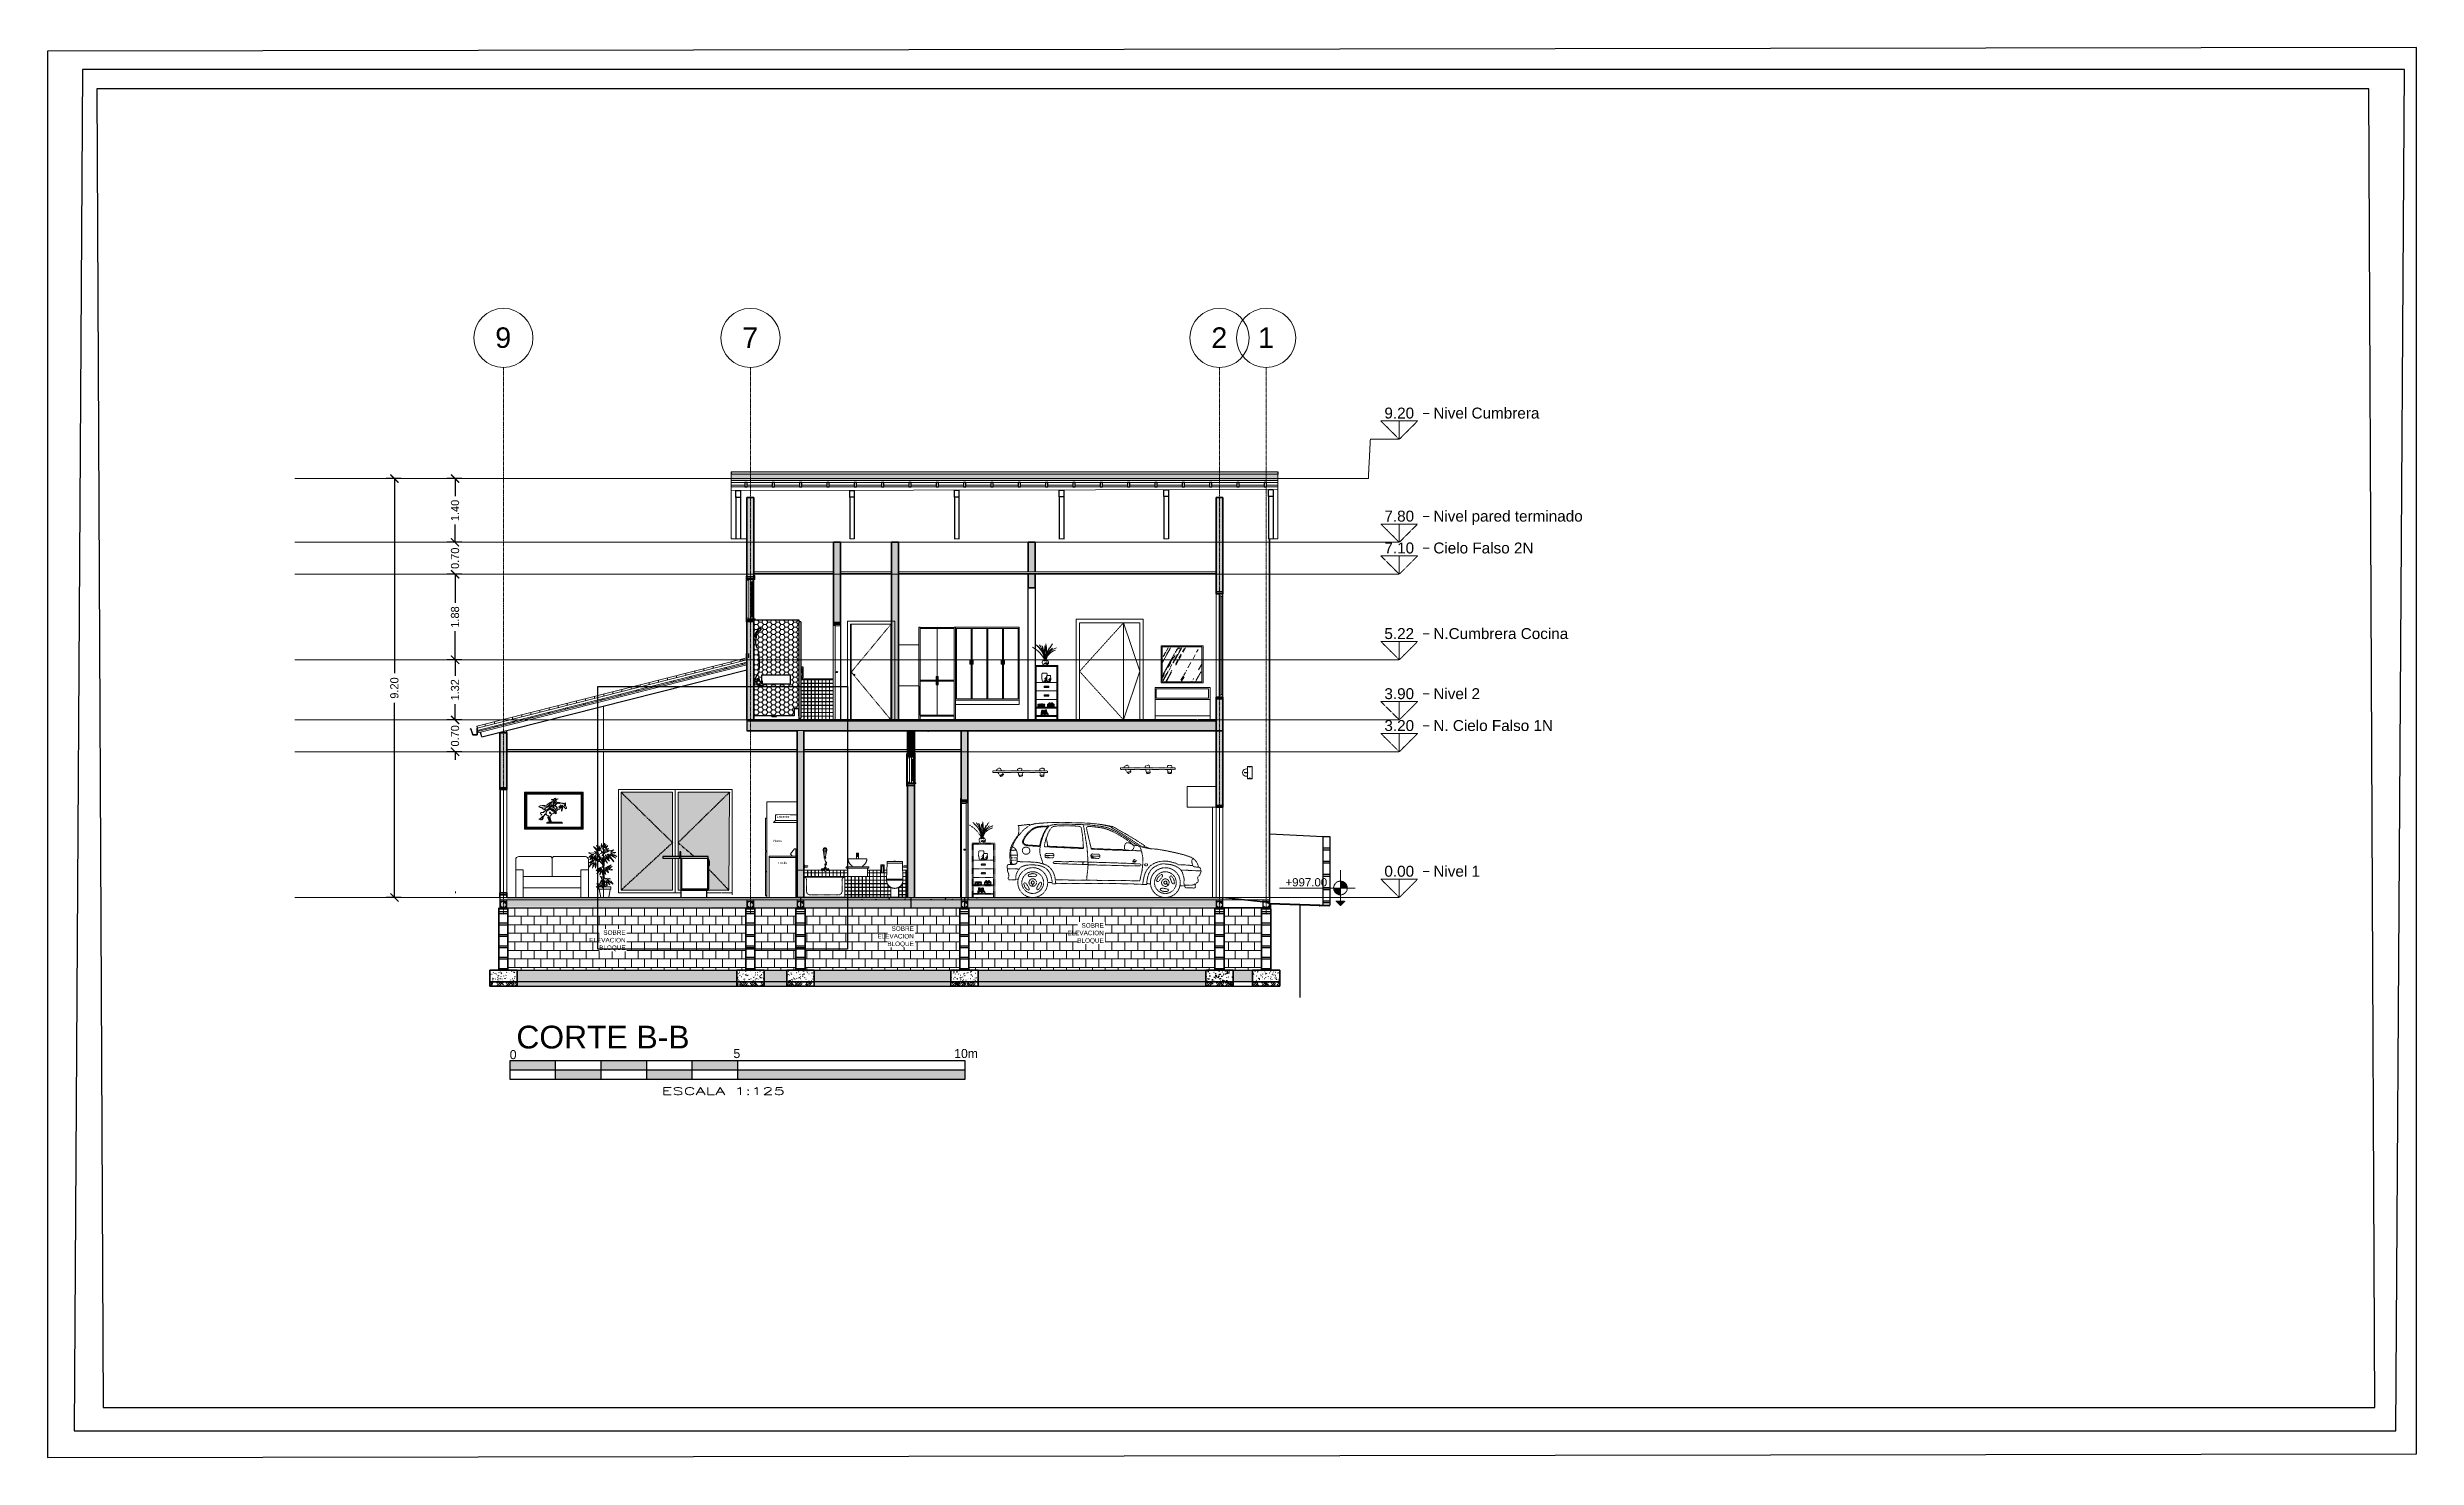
# Paper-space layout 'ARQ CORTE' of a CAD drawing. Header units: millimetres. Extents: x 2 to 418, y -1 to 247.
# The model-space entities are those that its viewports show. They can reach past a viewport. Long polylines and large blocks are cut down to what shows.
import ezdxf
from ezdxf.enums import TextEntityAlignment as Align

# ---------------------------------------------------------------- set-up
doc = ezdxf.new("R2010")
doc.units = ezdxf.units.MM
doc.header["$LTSCALE"] = 0.02
for name, pattern in [('0', [0]), ('ACAD_ISO02W100', [15, 12, -3]), ('ACAD_ISO06W100', [36, 24, -3, 0, -3, 0, -3, 0, -3]), ('ACAD_ISO10W100', [18, 12, -3, 0, -3]), ('DASHED2', [0.375, 0.25, -0.125]), ('HIDDEN', [0.375, 0.25, -0.125]), ('Trazo', [0.00635, 0.003175, -0.003175])]:
    doc.linetypes.add(name, pattern=pattern)
for name, color, linetype, lineweight in [('A-ANNO-DIMS', 251, 'Continuous', 9), ('A-CLNG', 252, 'Continuous', 9), ('A-DOOR', 8, '0', 18), ('A-DOOR-FRAM', 8, 'Continuous', 18), ('A-FLOR', 252, 'Continuous', 30), ('A-FLOR-LEVL', 251, 'ACAD_ISO02W100', 9), ('A-FLOR-MCUT', 251, 'Continuous', 18), ('A-FLOR-PATT', 8, 'Continuous', 18), ('A-GLAZ', 252, 'Continuous', 20), ('A-Mueble Baño', 9, 'Continuous', 9), ('A-Mueble cocina', 9, 'Continuous', 9), ('A-Mueble cocina 1', 9, 'Trazo', 9), ('A-Mueble cocina 1-lavanderia', 9, 'Continuous', 9), ('A-Mueble cocina 3', 9, 'Continuous', 9), ('A-Mueble cocina 4- Habitaciones', 9, 'Continuous', 9), ('A-ROOF', 8, 'Continuous', 18), ('A-ROOF-MCUT', 252, 'Continuous', 30), ('A-WALL', 113, 'Continuous', 18), ('AQ-MUROS', 7, 'Continuous', 35), ('ES-CASTILLOS', 11, 'Continuous', 30), ('ES-LOSA SOLIDA', 255, '0', 25), ('ES-MURO CONTENCION', 155, 'Continuous', 25), ('ES-ZAPATA CORRIDA', 251, 'Continuous', 30), ('G-ANNO-TEXT', 250, 'Continuous', 9), ('G-IMPT', 8, 'Continuous', 9), ('P-SANR-FIXT', 6, 'Continuous', 18), ('Q-CASE', 9, 'Continuous', 9), ('S-COLS', 19, 'Continuous', 18), ('S-GRID', 253, 'ACAD_ISO10W100', 5), ('S-GRID-IDEN', 253, 'Continuous', 9), ('S-STRS', 9, 'Continuous', 18), ('TT-CORTE TERRENO', 19, 'ACAD_ISO06W100', 40)]:
    doc.layers.add(name, color=color, linetype=linetype, lineweight=lineweight)
doc.layers.add('AC-EXTERIOR', color=7, linetype='Continuous')
doc.layers.add('LEVEL', color=7, linetype='Continuous')
doc.layers.get('Defpoints').freeze()
doc.styles.add('ARIAL', font='arial.ttf')
doc.styles.add('Arial_2', font='arial.ttf', dxfattribs={"height": 0.089297})
doc.styles.add('Arial_3', font='arial.ttf', dxfattribs={"height": 0.18})
doc.styles.add('CUADROS', font='arial.ttf')
doc.styles.add('ROMANS', font='', dxfattribs={"width": 0.8})
doc.styles.add('SIM1', font='SIMPLEX.shx', dxfattribs={"width": 1.1, "height": 0.25})
doc.styles.get("Standard").update_dxf_attribs({"font": 'GOTHIC.TTF'})
doc.styles.get('ROMANS').set_extended_font_data('VNI-Avo')
doc.dimstyles.get("Standard").update_dxf_attribs({"dimtxt": 0.18, "dimasz": 0.18, "dimexe": 0.18, "dimexo": 0.0625, "dimgap": 0.09, "dimtad": 0, "dimzin": 3, "dimdsep": 46, "dimtxsty": 'Standard', "dimblk": 'ARCHTICK', "dimcen": 0.09, "dimadec": 0, "dimazin": 0, "dimtfac": 1, "dimtofl": 0, "dimtmove": 0, "dimatfit": 3, "dimldrblk": 'ARCHTICK', "dimfxl": 1, "dimtolj": 1, "dimtzin": 0, "dimarcsym": 0})
pattern_1 = [(90, (140.86038, 78.30756), (-0.08, 5e-18), [0.07625, -0.00375]), (90, (140.85663, 78.30756), (-0.08, 5e-18), [0.07625, -0.00375]), (180, (140.86038, 78.30756), (-1e-17, -0.08), [-0.00375, 0.07625]), (180, (140.86038, 78.30381), (-1e-17, -0.08), [-0.00375, 0.07625])]

psp = doc.layouts.new('ARQ CORTE')

msp = doc.modelspace()

# ---------------------------------------------------------------- texts
at = {"style": 'CUADROS'}
msp.add_text('CORTE B-B', height=0.5, dxfattribs=at).set_placement((145.244, 43.898), align=Align.MIDDLE_CENTER)
at = {"style": 'ROMANS'}
for s, p in [('0', (143.197, 43.413)), ('5', (148.11, 43.437)), ('10m', (152.958, 43.437))]:
    msp.add_text(s, height=0.2, rotation=360, dxfattribs=at).set_placement(p)
at = {"style": 'SIM1', "width": 1.8}
msp.add_text('ESCALA 1:125', height=0.16, dxfattribs=at).set_placement((147.886, 42.711), align=Align.MIDDLE)
at = {"layer": 'A-FLOR-LEVL', "char_height": 0.24, "attachment_point": 1, "style": 'ARIAL'}
for s, insert, width in [('9.20', (162.404, 57.723), 0.78565), ('Nivel Cumbrera', (163.479, 57.723), 2.83797), ('7.80', (162.404, 55.46), 0.78565), ('Nivel pared terminado', (163.479, 55.46), 3.97637), ('7.10', (162.404, 54.76), 0.78565), ('Cielo Falso 2N', (163.479, 54.76), 2.6616), ('5.22', (162.404, 52.88), 0.78565), ('N.Cumbrera Cocina', (163.479, 52.88), 3.59958), ('3.90', (162.404, 51.56), 0.78565), ('Nivel 2', (163.479, 51.56), 1.25063), ('3.20', (162.404, 50.86), 0.78565), ('N. Cielo Falso 1N', (163.479, 50.86), 3.1827), ('0.00', (162.404, 47.66), 0.78565), ('Nivel 1', (163.479, 47.66), 1.25063)]:
    msp.add_mtext(s, dxfattribs=dict(at, insert=insert, width=width))

# ---------------------------------------------------------------- blocks, each defined once
blk = doc.blocks.new('Agarradero - Batiente - Retrete para discapacitados 2D-147508-Sección 3')
at = {"layer": 'A-Mueble cocina 4- Habitaciones'}
for p, q in [((3.832, 0.692), (3.832, 0.719)), ((3.902, 0.719), (3.832, 0.719)), ((3.832, 0.602), (3.832, 0.692)), ((3.832, 0.575), (3.832, 0.602)), ((3.849, 0.575), (3.832, 0.575)), ((3.902, 0.575), (3.885, 0.575)), ((3.902, 0.719), (3.902, 0.692)), ((3.902, 0.692), (3.902, 0.602)), ((3.902, 0.602), (3.902, 0.575))]:
    blk.add_line(p, q, dxfattribs=at)
at = {"layer": 'A-Mueble cocina 4- Habitaciones', "flags": 128}
for points in [[(3.849, 0.68), (3.849, 0.68), (3.849, 0.68), (3.849, 0.68), (3.849, 0.679), (3.849, 0.679), (3.849, 0.678), (3.849, 0.677), (3.849, 0.677), (3.849, 0.676), (3.849, 0.675), (3.849, 0.674), (3.849, 0.673), (3.849, 0.671), (3.849, 0.67), (3.849, 0.669), (3.849, 0.667), (3.849, 0.666), (3.849, 0.664), (3.849, 0.662), (3.849, 0.66), (3.849, 0.658), (3.849, 0.656), (3.849, 0.654), (3.849, 0.652), (3.849, 0.65), (3.849, 0.648), (3.849, 0.646), (3.849, 0.643), (3.849, 0.641), (3.849, 0.639), (3.849, 0.636), (3.849, 0.634), (3.849, 0.631), (3.849, 0.629), (3.849, 0.626), (3.849, 0.623), (3.849, 0.621), (3.849, 0.618), (3.849, 0.616), (3.849, 0.613), (3.849, 0.611), (3.849, 0.608), (3.849, 0.605), (3.849, 0.603), (3.849, 0.6), (3.849, 0.598), (3.849, 0.595), (3.849, 0.593), (3.849, 0.59), (3.849, 0.588), (3.849, 0.586), (3.849, 0.583), (3.849, 0.581), (3.849, 0.579), (3.849, 0.577), (3.849, 0.575), (3.849, 0.573), (3.849, 0.571), (3.849, 0.569), (3.849, 0.567), (3.849, 0.565), (3.849, 0.564), (3.849, 0.562), (3.849, 0.561), (3.849, 0.559), (3.849, 0.558), (3.849, 0.557), (3.849, 0.556), (3.849, 0.555), (3.849, 0.554), (3.849, 0.553), (3.849, 0.552), (3.849, 0.552), (3.849, 0.551), (3.849, 0.551), (3.849, 0.55), (3.849, 0.55), (3.849, 0.55), (3.849, 0.55)], [(3.849, 0.55), (3.849, 0.55), (3.849, 0.55), (3.849, 0.55), (3.849, 0.551), (3.849, 0.551), (3.849, 0.551)], [(3.851, 0.542), (3.851, 0.543), (3.85, 0.543), (3.85, 0.544), (3.85, 0.545), (3.85, 0.545), (3.85, 0.546), (3.849, 0.547), (3.849, 0.547), (3.849, 0.548), (3.849, 0.549), (3.849, 0.55), (3.849, 0.55)], [(3.881, 0.692), (3.879, 0.693), (3.877, 0.695), (3.875, 0.696), (3.873, 0.697), (3.871, 0.698), (3.868, 0.698), (3.866, 0.698), (3.864, 0.698), (3.861, 0.697), (3.859, 0.696), (3.857, 0.695), (3.855, 0.693), (3.853, 0.692)], [(3.885, 0.55), (3.885, 0.549), (3.885, 0.549), (3.885, 0.548), (3.885, 0.547), (3.885, 0.546), (3.885, 0.546), (3.884, 0.545), (3.884, 0.544), (3.884, 0.544), (3.884, 0.543), (3.883, 0.542), (3.883, 0.542)], [(3.885, 0.55), (3.885, 0.55), (3.885, 0.55), (3.885, 0.55), (3.885, 0.551), (3.885, 0.551), (3.885, 0.552), (3.885, 0.553), (3.885, 0.553), (3.885, 0.554), (3.885, 0.555), (3.885, 0.556), (3.885, 0.557), (3.885, 0.559), (3.885, 0.56), (3.885, 0.561), (3.885, 0.563), (3.885, 0.564), (3.885, 0.566), (3.885, 0.568), (3.885, 0.57), (3.885, 0.572), (3.885, 0.574), (3.885, 0.576), (3.885, 0.578), (3.885, 0.58), (3.885, 0.582), (3.885, 0.584), (3.885, 0.587), (3.885, 0.589), (3.885, 0.591), (3.885, 0.594), (3.885, 0.596), (3.885, 0.599), (3.885, 0.601), (3.885, 0.604), (3.885, 0.607), (3.885, 0.609), (3.885, 0.612), (3.885, 0.614), (3.885, 0.617), (3.885, 0.619), (3.885, 0.622), (3.885, 0.625), (3.885, 0.627), (3.885, 0.63), (3.885, 0.632), (3.885, 0.635), (3.885, 0.637), (3.885, 0.64), (3.885, 0.642), (3.885, 0.644), (3.885, 0.647), (3.885, 0.649), (3.885, 0.651), (3.885, 0.653), (3.885, 0.655), (3.885, 0.657), (3.885, 0.659), (3.885, 0.661), (3.885, 0.663), (3.885, 0.665), (3.885, 0.666), (3.885, 0.668), (3.885, 0.669), (3.885, 0.671), (3.885, 0.672), (3.885, 0.673), (3.885, 0.674), (3.885, 0.675), (3.885, 0.676), (3.885, 0.677), (3.885, 0.678), (3.885, 0.678), (3.885, 0.679), (3.885, 0.679), (3.885, 0.68), (3.885, 0.68), (3.885, 0.68), (3.885, 0.68)], [(3.885, 0.552), (3.885, 0.551), (3.885, 0.551), (3.885, 0.55), (3.885, 0.55), (3.885, 0.55), (3.885, 0.55), (3.885, 0.55)]]:
    blk.add_lwpolyline(points, dxfattribs=at)
at = {"layer": 'A-Mueble cocina 4- Habitaciones'}
for points in [[(3.853, 0.692), (3.853, 0.691), (3.852, 0.69), (3.851, 0.687), (3.849, 0.684), (3.849, 0.681), (3.849, 0.68)], [(3.849, 0.68), (3.849, 0.68), (3.849, 0.679), (3.849, 0.678)], [(3.885, 0.68), (3.885, 0.681), (3.885, 0.684), (3.884, 0.687), (3.882, 0.69), (3.881, 0.691), (3.881, 0.692)], [(3.885, 0.678), (3.885, 0.679), (3.885, 0.68), (3.885, 0.68)]]:
    blk.add_open_spline(points, degree=3, dxfattribs=at)
blk = doc.blocks.new('Asidero - Horizontal - Retrete para discapacitados 2D-202228-Sección 3')
at = {"layer": 'A-Mueble cocina 4- Habitaciones'}
for p, q in [((4.407, 0.698), (4.387, 0.698)), ((4.387, 0.662), (4.407, 0.662)), ((4.417, 0.715), (4.407, 0.715)), ((4.407, 0.645), (4.407, 0.715)), ((4.407, 0.645), (4.417, 0.645))]:
    blk.add_line(p, q, dxfattribs=at)
at = {"layer": 'A-Mueble cocina 4- Habitaciones', "flags": 128}
for points in [[(4.332, 0.69), (4.333, 0.691), (4.333, 0.691), (4.334, 0.692), (4.334, 0.692), (4.334, 0.693), (4.335, 0.693), (4.336, 0.694), (4.336, 0.694), (4.337, 0.695), (4.337, 0.695), (4.338, 0.695), (4.339, 0.696), (4.339, 0.696), (4.34, 0.696), (4.34, 0.697), (4.341, 0.697), (4.342, 0.697), (4.343, 0.697), (4.343, 0.698), (4.344, 0.698), (4.345, 0.698), (4.345, 0.698), (4.346, 0.698), (4.347, 0.698), (4.347, 0.698)], [(4.334, 0.668), (4.333, 0.669), (4.333, 0.669), (4.332, 0.67)], [(4.347, 0.662), (4.346, 0.662), (4.346, 0.662), (4.345, 0.662), (4.344, 0.662), (4.344, 0.662), (4.343, 0.663), (4.342, 0.663), (4.342, 0.663), (4.341, 0.663), (4.34, 0.663), (4.339, 0.664), (4.339, 0.664), (4.338, 0.664)], [(4.387, 0.698), (4.386, 0.698), (4.384, 0.698), (4.382, 0.698), (4.381, 0.698), (4.379, 0.698), (4.378, 0.698), (4.376, 0.698), (4.375, 0.698), (4.373, 0.698), (4.372, 0.698), (4.37, 0.698), (4.369, 0.698), (4.367, 0.698), (4.366, 0.698), (4.365, 0.698), (4.363, 0.698), (4.362, 0.698), (4.361, 0.698), (4.36, 0.698), (4.358, 0.698), (4.357, 0.698), (4.356, 0.698), (4.355, 0.698), (4.354, 0.698), (4.354, 0.698), (4.353, 0.698), (4.352, 0.698), (4.351, 0.698), (4.35, 0.698), (4.35, 0.698), (4.349, 0.698), (4.349, 0.698), (4.348, 0.698), (4.348, 0.698), (4.348, 0.698), (4.348, 0.698), (4.347, 0.698), (4.347, 0.698), (4.347, 0.698), (4.347, 0.698)], [(4.347, 0.698), (4.347, 0.698), (4.347, 0.698), (4.347, 0.698), (4.348, 0.698), (4.348, 0.698), (4.348, 0.698), (4.349, 0.698), (4.349, 0.698), (4.35, 0.698), (4.35, 0.698), (4.351, 0.698), (4.352, 0.698), (4.352, 0.698), (4.353, 0.698), (4.354, 0.698), (4.355, 0.698), (4.356, 0.698), (4.357, 0.698), (4.358, 0.698), (4.359, 0.698), (4.36, 0.698), (4.362, 0.698), (4.363, 0.698), (4.364, 0.698), (4.366, 0.698), (4.367, 0.698), (4.368, 0.698), (4.37, 0.698), (4.371, 0.698), (4.373, 0.698), (4.374, 0.698), (4.376, 0.698), (4.377, 0.698), (4.379, 0.698), (4.38, 0.698), (4.382, 0.698), (4.384, 0.698), (4.385, 0.698), (4.387, 0.698)], [(4.347, 0.662), (4.347, 0.662), (4.347, 0.662), (4.347, 0.662), (4.348, 0.662), (4.348, 0.662), (4.348, 0.662), (4.349, 0.662), (4.349, 0.662), (4.35, 0.662), (4.35, 0.662), (4.351, 0.662), (4.352, 0.662), (4.352, 0.662), (4.353, 0.662), (4.354, 0.662), (4.355, 0.662), (4.356, 0.662), (4.357, 0.662), (4.358, 0.662), (4.359, 0.662), (4.36, 0.662), (4.362, 0.662), (4.363, 0.662), (4.364, 0.662), (4.366, 0.662), (4.367, 0.662), (4.368, 0.662), (4.37, 0.662), (4.371, 0.662), (4.373, 0.662), (4.374, 0.662), (4.376, 0.662), (4.377, 0.662), (4.379, 0.662), (4.38, 0.662), (4.382, 0.662), (4.384, 0.662), (4.385, 0.662), (4.387, 0.662), (4.387, 0.662)], [(4.356, 0.662), (4.355, 0.662), (4.354, 0.662), (4.354, 0.662), (4.353, 0.662), (4.352, 0.662), (4.351, 0.662), (4.35, 0.662), (4.35, 0.662), (4.349, 0.662), (4.349, 0.662), (4.348, 0.662), (4.348, 0.662), (4.348, 0.662), (4.348, 0.662), (4.347, 0.662), (4.347, 0.662), (4.347, 0.662), (4.347, 0.662)], [(4.387, 0.662), (4.386, 0.662), (4.384, 0.662), (4.382, 0.662), (4.381, 0.662), (4.379, 0.662), (4.378, 0.662), (4.376, 0.662), (4.375, 0.662), (4.373, 0.662), (4.372, 0.662), (4.37, 0.662), (4.369, 0.662), (4.367, 0.662)]]:
    blk.add_lwpolyline(points, dxfattribs=at)
blk = doc.blocks.new('Lavabo moderno - Estante _2_ - Lavabo moderno - Estante _2_-147512-Sección 3')
at = {"layer": 'A-Mueble cocina 4- Habitaciones'}
for p, q in [((3.067, 0.67), (3.567, 0.67)), ((3.067, 0.64), (3.067, 0.67)), ((3.567, 0.64), (3.067, 0.64)), ((3.097, 0.46), (3.097, 0.64)), ((3.297, 0.97), (3.297, 0.94)), ((3.297, 0.97), (3.337, 0.97)), ((3.297, 0.94), (3.337, 0.94)), ((3.297, 0.938), (3.297, 0.85)), ((3.297, 0.938), (3.337, 0.938)), ((3.299, 0.94), (3.299, 0.938)), ((3.308, 0.903), (3.327, 0.903)), ((3.309, 0.903), (3.309, 0.897)), ((3.309, 0.897), (3.31, 0.897)), ((3.325, 0.897), (3.309, 0.897)), ((3.324, 0.897), (3.325, 0.897)), ((3.325, 0.897), (3.325, 0.903)), ((3.335, 0.938), (3.335, 0.94)), ((3.337, 0.94), (3.337, 0.97)), ((3.337, 0.85), (3.337, 0.938)), ((3.537, 0.46), (3.537, 0.64)), ((3.567, 0.64), (3.567, 0.67)), ((3.537, 0.46), (3.097, 0.46))]:
    blk.add_line(p, q, dxfattribs=at)
at = {"layer": 'A-Mueble cocina 4- Habitaciones', "flags": 128}
for points in [[(3.112, 0.847), (3.112, 0.847), (3.112, 0.847), (3.112, 0.847), (3.112, 0.847), (3.112, 0.848), (3.112, 0.848), (3.112, 0.848), (3.112, 0.848), (3.112, 0.848), (3.112, 0.848), (3.112, 0.848), (3.112, 0.848), (3.113, 0.848), (3.113, 0.849), (3.113, 0.849), (3.113, 0.849), (3.113, 0.849), (3.113, 0.849), (3.113, 0.849), (3.113, 0.849), (3.113, 0.849), (3.113, 0.849), (3.113, 0.849), (3.113, 0.849), (3.114, 0.849), (3.114, 0.85), (3.114, 0.85), (3.114, 0.85), (3.114, 0.85), (3.114, 0.85), (3.114, 0.85), (3.114, 0.85), (3.114, 0.85), (3.115, 0.85), (3.115, 0.85), (3.115, 0.85), (3.115, 0.85), (3.115, 0.85), (3.115, 0.85), (3.115, 0.85)], [(3.183, 0.709), (3.177, 0.713), (3.172, 0.717), (3.167, 0.722), (3.162, 0.727), (3.157, 0.731), (3.153, 0.737), (3.148, 0.742), (3.144, 0.747), (3.14, 0.753), (3.137, 0.759), (3.133, 0.764), (3.13, 0.771), (3.127, 0.777), (3.125, 0.783), (3.122, 0.789), (3.12, 0.796), (3.118, 0.802), (3.116, 0.809), (3.115, 0.815), (3.114, 0.822), (3.113, 0.829), (3.112, 0.836), (3.112, 0.842), (3.112, 0.847)], [(3.519, 0.85), (3.519, 0.85), (3.519, 0.85), (3.518, 0.85), (3.517, 0.85), (3.515, 0.85), (3.513, 0.85), (3.511, 0.85), (3.509, 0.85), (3.506, 0.85), (3.503, 0.85), (3.5, 0.85), (3.496, 0.85), (3.492, 0.85), (3.488, 0.85), (3.484, 0.85), (3.479, 0.85), (3.474, 0.85), (3.469, 0.85), (3.464, 0.85), (3.458, 0.85), (3.452, 0.85), (3.446, 0.85), (3.44, 0.85), (3.433, 0.85), (3.426, 0.85), (3.419, 0.85), (3.412, 0.85), (3.405, 0.85), (3.398, 0.85), (3.39, 0.85), (3.383, 0.85), (3.375, 0.85), (3.367, 0.85), (3.359, 0.85), (3.352, 0.85), (3.344, 0.85), (3.335, 0.85), (3.327, 0.85), (3.319, 0.85), (3.311, 0.85), (3.303, 0.85), (3.295, 0.85), (3.287, 0.85), (3.279, 0.85), (3.271, 0.85), (3.263, 0.85), (3.256, 0.85), (3.248, 0.85), (3.24, 0.85), (3.233, 0.85), (3.226, 0.85), (3.219, 0.85), (3.212, 0.85), (3.205, 0.85), (3.198, 0.85), (3.192, 0.85), (3.186, 0.85), (3.18, 0.85), (3.174, 0.85), (3.168, 0.85), (3.163, 0.85), (3.158, 0.85), (3.153, 0.85), (3.148, 0.85), (3.144, 0.85), (3.14, 0.85), (3.136, 0.85), (3.133, 0.85), (3.13, 0.85), (3.127, 0.85), (3.124, 0.85), (3.122, 0.85), (3.12, 0.85), (3.118, 0.85), (3.117, 0.85), (3.116, 0.85), (3.116, 0.85), (3.115, 0.85), (3.115, 0.85)], [(3.115, 0.85), (3.115, 0.85), (3.116, 0.85), (3.117, 0.85), (3.118, 0.85), (3.119, 0.85), (3.121, 0.85), (3.123, 0.85), (3.125, 0.85), (3.128, 0.85), (3.131, 0.85), (3.134, 0.85), (3.138, 0.85), (3.142, 0.85), (3.146, 0.85), (3.149, 0.85)], [(3.209, 0.67), (3.208, 0.673), (3.207, 0.675), (3.206, 0.678), (3.205, 0.68), (3.204, 0.683), (3.203, 0.685), (3.202, 0.688), (3.2, 0.69), (3.199, 0.692), (3.197, 0.694), (3.196, 0.697), (3.194, 0.699), (3.192, 0.701), (3.19, 0.703), (3.188, 0.704), (3.186, 0.706), (3.184, 0.708), (3.183, 0.709)], [(3.452, 0.709), (3.45, 0.707), (3.448, 0.706), (3.446, 0.704), (3.444, 0.702), (3.442, 0.7), (3.44, 0.698), (3.438, 0.696), (3.437, 0.694), (3.435, 0.691), (3.434, 0.689), (3.432, 0.687), (3.431, 0.684), (3.43, 0.682), (3.429, 0.679), (3.428, 0.677), (3.427, 0.674), (3.426, 0.672), (3.426, 0.67)], [(3.522, 0.847), (3.522, 0.84), (3.522, 0.833), (3.521, 0.827), (3.52, 0.82), (3.519, 0.813), (3.517, 0.807), (3.516, 0.8), (3.514, 0.793), (3.511, 0.787), (3.509, 0.781), (3.506, 0.775), (3.503, 0.768), (3.5, 0.762), (3.496, 0.757), (3.493, 0.751), (3.489, 0.745), (3.485, 0.74), (3.48, 0.735), (3.476, 0.73), (3.471, 0.725), (3.466, 0.72), (3.461, 0.716), (3.455, 0.712), (3.452, 0.709)], [(3.486, 0.85), (3.49, 0.85), (3.494, 0.85), (3.498, 0.85), (3.502, 0.85), (3.505, 0.85), (3.508, 0.85), (3.51, 0.85), (3.512, 0.85), (3.514, 0.85), (3.516, 0.85), (3.517, 0.85), (3.518, 0.85), (3.519, 0.85), (3.519, 0.85), (3.519, 0.85)], [(3.519, 0.85), (3.519, 0.85), (3.519, 0.85), (3.52, 0.85), (3.52, 0.85), (3.52, 0.85), (3.52, 0.85), (3.52, 0.85), (3.52, 0.85), (3.52, 0.85), (3.52, 0.85), (3.52, 0.85), (3.521, 0.85), (3.521, 0.85), (3.521, 0.85), (3.521, 0.849), (3.521, 0.849), (3.521, 0.849), (3.521, 0.849), (3.521, 0.849), (3.521, 0.849), (3.521, 0.849), (3.522, 0.849), (3.522, 0.849), (3.522, 0.849), (3.522, 0.849), (3.522, 0.848), (3.522, 0.848), (3.522, 0.848), (3.522, 0.848), (3.522, 0.848), (3.522, 0.848), (3.522, 0.848), (3.522, 0.848), (3.522, 0.848), (3.522, 0.847), (3.522, 0.847), (3.522, 0.847), (3.522, 0.847), (3.522, 0.847), (3.522, 0.847)]]:
    blk.add_lwpolyline(points, dxfattribs=at)
at = {"layer": 'A-Mueble cocina 4- Habitaciones'}
for centre, radius, start, end in [((3.317, 0.911), 0.012, 0, 180), ((3.317, 0.911), 0.012, 180, 218.499), ((3.317, 0.911), 0.012, 218.499, 233.2136), ((3.317, 0.953), 0.003, 0, 180), ((3.317, 0.953), 0.003, 180, 0), ((3.317, 0.911), 0.012, 306.7864, 321.501), ((3.317, 0.911), 0.012, 321.501, 360)]:
    blk.add_arc(centre, radius, start, end, dxfattribs=at)
blk = doc.blocks.new('Asiento de WC_2 con cisterna - Basado en muro - 640 x 360 mm-202229-Sección 3')
at = {"layer": 'A-Mueble cocina 4- Habitaciones'}
for p, q in [((3.958, 0.4), (3.967, 0.75)), ((3.967, 0.79), (4.307, 0.79)), ((3.967, 0.79), (3.967, 0.75)), ((4.307, 0.75), (3.967, 0.75)), ((3.967, 0.75), (4.307, 0.75)), ((4.12, 0.795), (4.12, 0.79)), ((4.155, 0.79), (4.155, 0.795)), ((4.307, 0.75), (4.307, 0.79)), ((4.307, 0.75), (4.317, 0.4)), ((3.957, 0.4), (3.957, 0.38)), ((3.957, 0.4), (4.317, 0.4)), ((3.957, 0.38), (3.957, 0.383)), ((4.137, 0.38), (3.957, 0.38)), ((3.96, 0.349), (3.961, 0.349)), ((4.053, 0.222), (4.053, 0)), ((4.317, 0.38), (4.137, 0.38)), ((4.222, 0), (4.222, 0.223)), ((4.313, 0.349), (4.314, 0.349)), ((4.317, 0.38), (4.317, 0.4)), ((4.317, 0.384), (4.317, 0.38))]:
    blk.add_line(p, q, dxfattribs=at)
at = {"layer": 'A-Mueble cocina 4- Habitaciones', "flags": 128}
for points in [[(4.12, 0.795), (4.12, 0.795), (4.12, 0.795), (4.12, 0.796), (4.12, 0.796), (4.12, 0.796), (4.12, 0.796), (4.12, 0.796), (4.12, 0.797), (4.12, 0.797), (4.12, 0.797), (4.12, 0.797), (4.12, 0.797), (4.12, 0.797), (4.12, 0.798), (4.121, 0.798), (4.121, 0.798), (4.121, 0.798), (4.121, 0.798), (4.121, 0.798), (4.121, 0.799), (4.121, 0.799), (4.121, 0.799), (4.122, 0.799), (4.122, 0.799), (4.122, 0.799), (4.122, 0.799), (4.122, 0.799), (4.122, 0.8), (4.123, 0.8), (4.123, 0.8), (4.123, 0.8), (4.123, 0.8), (4.123, 0.8), (4.124, 0.8), (4.124, 0.8), (4.124, 0.8), (4.124, 0.8), (4.124, 0.8), (4.125, 0.8), (4.125, 0.8)], [(4.125, 0.8), (4.125, 0.8), (4.125, 0.8), (4.125, 0.8), (4.125, 0.8), (4.125, 0.8), (4.125, 0.8), (4.125, 0.8), (4.125, 0.8), (4.125, 0.8), (4.126, 0.8), (4.126, 0.8), (4.126, 0.8), (4.126, 0.8), (4.127, 0.8), (4.127, 0.8), (4.127, 0.8), (4.127, 0.8), (4.128, 0.8), (4.128, 0.8), (4.128, 0.8), (4.129, 0.8), (4.129, 0.8), (4.13, 0.8), (4.13, 0.8), (4.13, 0.8), (4.131, 0.8), (4.131, 0.8), (4.132, 0.8)], [(4.15, 0.8), (4.15, 0.8), (4.15, 0.8), (4.15, 0.8), (4.15, 0.8), (4.149, 0.8), (4.149, 0.8), (4.149, 0.8), (4.149, 0.8), (4.149, 0.8), (4.149, 0.8), (4.148, 0.8), (4.148, 0.8), (4.148, 0.8), (4.148, 0.8), (4.147, 0.8), (4.147, 0.8), (4.147, 0.8), (4.147, 0.8), (4.146, 0.8), (4.146, 0.8), (4.146, 0.8), (4.145, 0.8), (4.145, 0.8), (4.144, 0.8), (4.144, 0.8), (4.143, 0.8), (4.143, 0.8), (4.143, 0.8), (4.142, 0.8), (4.142, 0.8), (4.141, 0.8), (4.141, 0.8), (4.14, 0.8), (4.14, 0.8), (4.139, 0.8), (4.139, 0.8), (4.138, 0.8), (4.138, 0.8), (4.137, 0.8), (4.137, 0.8), (4.136, 0.8), (4.136, 0.8), (4.135, 0.8), (4.135, 0.8), (4.134, 0.8), (4.134, 0.8), (4.133, 0.8), (4.133, 0.8), (4.132, 0.8), (4.132, 0.8), (4.132, 0.8), (4.131, 0.8), (4.131, 0.8), (4.13, 0.8), (4.13, 0.8), (4.129, 0.8), (4.129, 0.8), (4.129, 0.8), (4.128, 0.8), (4.128, 0.8), (4.128, 0.8), (4.127, 0.8), (4.127, 0.8), (4.127, 0.8), (4.126, 0.8), (4.126, 0.8), (4.126, 0.8), (4.126, 0.8), (4.126, 0.8), (4.125, 0.8), (4.125, 0.8), (4.125, 0.8), (4.125, 0.8), (4.125, 0.8), (4.125, 0.8), (4.125, 0.8), (4.125, 0.8), (4.125, 0.8), (4.125, 0.8)], [(4.137, 0.8), (4.138, 0.8), (4.138, 0.8), (4.139, 0.8), (4.139, 0.8), (4.14, 0.8), (4.14, 0.8), (4.14, 0.8), (4.141, 0.8), (4.141, 0.8), (4.142, 0.8), (4.142, 0.8), (4.143, 0.8), (4.143, 0.8), (4.144, 0.8), (4.144, 0.8), (4.145, 0.8), (4.145, 0.8), (4.145, 0.8), (4.146, 0.8), (4.146, 0.8), (4.146, 0.8), (4.147, 0.8), (4.147, 0.8), (4.147, 0.8), (4.148, 0.8), (4.148, 0.8), (4.148, 0.8), (4.148, 0.8), (4.149, 0.8), (4.149, 0.8), (4.149, 0.8), (4.149, 0.8), (4.149, 0.8), (4.149, 0.8), (4.149, 0.8), (4.15, 0.8), (4.15, 0.8), (4.15, 0.8), (4.15, 0.8), (4.15, 0.8)], [(4.15, 0.8), (4.15, 0.8), (4.15, 0.8), (4.15, 0.8), (4.15, 0.8), (4.151, 0.8), (4.151, 0.8), (4.151, 0.8), (4.151, 0.8), (4.151, 0.8), (4.152, 0.8), (4.152, 0.8), (4.152, 0.799), (4.152, 0.799), (4.152, 0.799), (4.152, 0.799), (4.153, 0.799), (4.153, 0.799), (4.153, 0.799), (4.153, 0.799), (4.153, 0.798), (4.153, 0.798), (4.154, 0.798), (4.154, 0.798), (4.154, 0.798), (4.154, 0.798), (4.154, 0.798), (4.154, 0.797), (4.154, 0.797), (4.154, 0.797), (4.154, 0.797), (4.154, 0.797), (4.154, 0.796), (4.155, 0.796), (4.155, 0.796), (4.155, 0.796), (4.155, 0.796), (4.155, 0.795), (4.155, 0.795), (4.155, 0.795), (4.155, 0.795)], [(3.957, 0.38), (3.957, 0.373), (3.958, 0.366), (3.959, 0.358), (3.96, 0.351), (3.961, 0.344), (3.962, 0.337), (3.964, 0.33), (3.966, 0.323), (3.969, 0.317), (3.971, 0.31), (3.974, 0.303), (3.978, 0.297), (3.981, 0.291), (3.985, 0.284), (3.989, 0.278), (3.993, 0.273), (3.997, 0.267), (4.002, 0.261), (4.007, 0.256), (4.012, 0.251), (4.017, 0.246), (4.023, 0.241), (4.028, 0.237), (4.034, 0.233), (4.04, 0.229), (4.046, 0.225), (4.052, 0.221), (4.059, 0.218), (4.065, 0.215), (4.072, 0.212), (4.079, 0.21), (4.086, 0.208), (4.093, 0.206), (4.1, 0.204), (4.107, 0.203), (4.114, 0.202), (4.121, 0.201), (4.128, 0.2), (4.135, 0.2), (4.142, 0.2), (4.15, 0.201), (4.157, 0.201), (4.164, 0.202), (4.171, 0.203), (4.178, 0.205), (4.185, 0.207), (4.192, 0.209), (4.199, 0.211), (4.205, 0.214), (4.212, 0.216), (4.219, 0.22), (4.225, 0.223), (4.231, 0.227), (4.237, 0.23), (4.243, 0.235), (4.249, 0.239), (4.254, 0.243), (4.26, 0.248), (4.265, 0.253), (4.27, 0.258), (4.275, 0.264), (4.279, 0.269), (4.283, 0.275), (4.287, 0.281), (4.291, 0.287), (4.295, 0.293), (4.298, 0.3), (4.301, 0.306), (4.304, 0.313), (4.307, 0.32), (4.309, 0.327), (4.311, 0.333), (4.313, 0.34), (4.314, 0.348), (4.315, 0.355), (4.316, 0.362), (4.317, 0.369), (4.317, 0.376), (4.317, 0.38)]]:
    blk.add_lwpolyline(points, dxfattribs=at)
at = {"layer": 'A-Mueble cocina 4- Habitaciones'}
for centre, start, end in [((4.151, 0.382), 180.5394, 189.8744), ((4.123, 0.382), 350.1256, 359.4606)]:
    blk.add_arc(centre, 0.194, start, end, dxfattribs=at)
blk = doc.blocks.new('Asidero - Horizontal - Retrete para discapacitados 2D-V1-Sección 3')
at = {"layer": 'P-SANR-FIXT'}
for p, q in [((2.152, 0.715), (2.142, 0.715)), ((2.142, 0.645), (2.142, 0.715)), ((2.142, 0.645), (2.152, 0.645)), ((2.152, 0.715), (2.152, 0.645)), ((2.172, 0.698), (2.152, 0.698)), ((2.152, 0.662), (2.172, 0.662)), ((2.174, 0.662), (2.173, 0.662))]:
    blk.add_line(p, q, dxfattribs=at)
at = {"layer": 'P-SANR-FIXT', "flags": 128}
for points in [[(2.172, 0.698), (2.174, 0.698), (2.175, 0.698), (2.177, 0.698), (2.179, 0.698), (2.18, 0.698), (2.182, 0.698), (2.183, 0.698), (2.185, 0.698), (2.186, 0.698), (2.188, 0.698), (2.189, 0.698), (2.191, 0.698), (2.192, 0.698), (2.193, 0.698), (2.195, 0.698), (2.196, 0.698), (2.197, 0.698), (2.199, 0.698), (2.2, 0.698), (2.201, 0.698), (2.202, 0.698), (2.203, 0.698), (2.204, 0.698), (2.205, 0.698), (2.206, 0.698), (2.207, 0.698), (2.207, 0.698), (2.208, 0.698), (2.209, 0.698), (2.209, 0.698), (2.21, 0.698), (2.21, 0.698), (2.211, 0.698), (2.211, 0.698), (2.212, 0.698), (2.212, 0.698), (2.212, 0.698), (2.212, 0.698), (2.212, 0.698), (2.212, 0.698)], [(2.212, 0.698), (2.212, 0.698), (2.212, 0.698), (2.212, 0.698), (2.212, 0.698), (2.211, 0.698), (2.211, 0.698), (2.211, 0.698), (2.21, 0.698), (2.21, 0.698), (2.209, 0.698), (2.208, 0.698), (2.208, 0.698), (2.207, 0.698), (2.206, 0.698), (2.205, 0.698), (2.204, 0.698), (2.203, 0.698), (2.202, 0.698), (2.201, 0.698), (2.2, 0.698), (2.199, 0.698), (2.198, 0.698), (2.196, 0.698), (2.195, 0.698), (2.194, 0.698), (2.192, 0.698), (2.191, 0.698), (2.19, 0.698), (2.188, 0.698), (2.187, 0.698), (2.185, 0.698), (2.184, 0.698), (2.182, 0.698), (2.181, 0.698), (2.179, 0.698), (2.177, 0.698), (2.176, 0.698), (2.174, 0.698), (2.173, 0.698), (2.172, 0.698)], [(2.172, 0.662), (2.174, 0.662), (2.175, 0.662), (2.177, 0.662), (2.179, 0.662), (2.18, 0.662), (2.182, 0.662), (2.183, 0.662), (2.185, 0.662), (2.186, 0.662), (2.188, 0.662), (2.189, 0.662), (2.191, 0.662), (2.192, 0.662), (2.193, 0.662), (2.195, 0.662), (2.196, 0.662), (2.197, 0.662), (2.199, 0.662), (2.2, 0.662), (2.201, 0.662), (2.202, 0.662), (2.203, 0.662), (2.204, 0.662), (2.205, 0.662), (2.206, 0.662), (2.207, 0.662), (2.207, 0.662), (2.208, 0.662), (2.209, 0.662), (2.209, 0.662), (2.21, 0.662), (2.21, 0.662), (2.211, 0.662), (2.211, 0.662), (2.212, 0.662), (2.212, 0.662), (2.212, 0.662), (2.212, 0.662), (2.212, 0.662), (2.212, 0.662)], [(2.199, 0.662), (2.198, 0.662), (2.196, 0.662), (2.195, 0.662), (2.194, 0.662), (2.192, 0.662), (2.191, 0.662), (2.19, 0.662), (2.188, 0.662), (2.187, 0.662), (2.185, 0.662), (2.184, 0.662), (2.182, 0.662), (2.181, 0.662), (2.179, 0.662), (2.177, 0.662), (2.176, 0.662), (2.174, 0.662)], [(2.212, 0.662), (2.212, 0.662), (2.212, 0.662), (2.212, 0.662), (2.212, 0.662), (2.211, 0.662), (2.211, 0.662)], [(2.212, 0.698), (2.213, 0.698), (2.214, 0.698), (2.214, 0.698), (2.215, 0.698), (2.216, 0.698), (2.216, 0.697), (2.217, 0.697), (2.218, 0.697), (2.219, 0.697), (2.219, 0.697), (2.22, 0.696), (2.22, 0.696), (2.221, 0.696), (2.222, 0.695), (2.222, 0.695), (2.223, 0.694), (2.223, 0.694), (2.224, 0.694), (2.225, 0.693), (2.225, 0.693), (2.226, 0.692), (2.226, 0.691), (2.226, 0.691)], [(2.22, 0.664), (2.22, 0.664), (2.219, 0.663), (2.218, 0.663), (2.218, 0.663), (2.217, 0.663), (2.216, 0.662), (2.215, 0.662), (2.215, 0.662), (2.214, 0.662), (2.213, 0.662), (2.213, 0.662), (2.212, 0.662)], [(2.224, 0.666), (2.223, 0.666), (2.223, 0.665), (2.222, 0.665)], [(2.229, 0.674), (2.229, 0.673), (2.229, 0.673), (2.228, 0.672)]]:
    blk.add_lwpolyline(points, dxfattribs=at)
blk = doc.blocks.new('Encimera con fregadero 1 - Profundidad 600 mm-640764-Sección 3')
at = {"layer": 'Q-CASE', "lineweight": 25}
for p, q in [((-0.564, 1.002), (-0.583, 1.002)), ((-0.583, 1.002), (-0.583, 0.86)), ((-0.583, 0.86), (0.042, 0.86)), ((-0.564, 0.9), (-0.564, 1.002)), ((0.042, 0.9), (-0.564, 0.9)), ((0.042, 0.86), (0.042, 0.9))]:
    blk.add_line(p, q, dxfattribs=at)
blk = doc.blocks.new('Armario base-Una puerta - 300mm-147532-Sección 3')
at = {"layer": 'Q-CASE', "lineweight": 25}
for p, q in [((-0.539, 0.86), (-0.558, 0.86)), ((-0.558, 0.86), (-0.558, 0.16)), ((-0.539, 0.16), (-0.539, 0.86)), ((0.023, 0.86), (0.023, 0.16)), ((0.042, 0.86), (0.023, 0.86)), ((0.042, 0.16), (0.042, 0.86)), ((0.055, 0.841), (0.042, 0.841)), ((0.042, 0.841), (0.042, 0.179)), ((0.055, 0.179), (0.055, 0.841)), ((-0.558, 0.16), (-0.539, 0.16)), ((0.007, 0.16), (-0.558, 0.16)), ((-0.558, 0.16), (-0.558, 0)), ((-0.558, 0), (0.007, 0)), ((0.023, 0.179), (-0.539, 0.179)), ((-0.539, 0.179), (-0.539, 0.16)), ((-0.539, 0.16), (0.023, 0.16)), ((0.007, 0), (0.007, 0.16)), ((0.023, 0.16), (0.023, 0.179)), ((0.023, 0.16), (0.042, 0.16)), ((0.042, 0.179), (0.055, 0.179))]:
    blk.add_line(p, q, dxfattribs=at)
at = {"layer": 'Q-CASE'}
for p, q in [((0.055, 0.803), (0.068, 0.803)), ((0.055, 0.701), (0.068, 0.701)), ((0.068, 0.803), (0.068, 0.701))]:
    blk.add_line(p, q, dxfattribs=at)
blk = doc.blocks.new('Encimera - Isla - Profundidad 1250 mm-640800-Sección 3')
at = {"layer": 'Q-CASE', "lineweight": 25}
for p, q in [((-0.583, 0.9), (-0.958, 0.9)), ((-0.958, 0.9), (-0.958, 0.86)), ((-0.958, 0.86), (-0.583, 0.86)), ((-0.583, 0.86), (-0.583, 0.9))]:
    blk.add_line(p, q, dxfattribs=at)
blk = doc.blocks.new('Puerta elevada enrollable - 2435 x 1981mm-626876-Sección 3')
at = {"layer": 'A-DOOR', "lineweight": 18}
for p, q in [((11.192, 1.981), (11.116, 1.981)), ((11.116, 1.981), (11.116, 0)), ((11.192, 0), (11.192, 1.981)), ((11.116, 0), (11.192, 0))]:
    blk.add_line(p, q, dxfattribs=at)
at = {"layer": 'A-DOOR-FRAM'}
for p, q in [((10.557, 2.438), (10.557, 1.981)), ((11.192, 2.438), (10.557, 2.438)), ((11.192, 1.981), (11.192, 2.438)), ((10.557, 1.981), (11.192, 1.981))]:
    blk.add_line(p, q, dxfattribs=at)
blk = doc.blocks.new('- Ventana PVC Fija - venta 1-626830-Sección 3')
at = {"layer": 'A-GLAZ', "lineweight": 18}
for p, q in [((11.262, 6.67), (11.262, 6.61)), ((11.332, 6.67), (11.262, 6.67)), ((11.262, 6.61), (11.277, 6.61)), ((11.307, 6.625), (11.277, 6.625)), ((11.277, 6.625), (11.277, 4.445)), ((11.277, 6.61), (11.277, 6.625)), ((11.277, 6.625), (11.307, 6.625)), ((11.307, 4.445), (11.307, 6.625)), ((11.307, 6.625), (11.307, 6.61)), ((11.307, 6.61), (11.332, 6.61)), ((11.332, 6.61), (11.332, 6.67)), ((11.262, 4.46), (11.262, 4.4)), ((11.277, 4.46), (11.262, 4.46)), ((11.262, 4.4), (11.332, 4.4)), ((11.277, 4.445), (11.277, 4.46)), ((11.277, 4.445), (11.307, 4.445)), ((11.307, 4.445), (11.277, 4.445)), ((11.332, 4.46), (11.307, 4.46)), ((11.307, 4.46), (11.307, 4.445)), ((11.332, 4.4), (11.332, 4.46))]:
    blk.add_line(p, q, dxfattribs=at)
at = {"layer": 'A-GLAZ'}
for p, q in [((11.262, 6.61), (11.262, 4.46)), ((11.332, 4.46), (11.332, 6.61))]:
    blk.add_line(p, q, dxfattribs=at)
blk = doc.blocks.new('Puerta de 2 hojas desigual - 1321 x 2134mm-512479-Sección 3')
at = {"layer": 'A-DOOR', "linetype": 'DASHED2', "ltscale": 15}
for p, q in [((9.183, 6.034), (8.217, 4.967)), ((8.217, 4.967), (9.183, 3.9))]:
    blk.add_line(p, q, dxfattribs=at)
at = {"layer": 'A-DOOR'}
for p, q in [((9.183, 6.034), (9.538, 4.967)), ((9.183, 6.034), (9.183, 3.9)), ((9.538, 4.967), (9.183, 3.9))]:
    blk.add_line(p, q, dxfattribs=at)
at = {"layer": 'A-DOOR-FRAM', "lineweight": 9}
for p, q in [((9.614, 6.11), (8.141, 6.11)), ((8.141, 6.11), (8.141, 3.9)), ((8.217, 6.034), (9.538, 6.034)), ((8.217, 3.9), (8.217, 6.034)), ((9.538, 6.034), (9.538, 3.9)), ((9.614, 3.89), (9.614, 6.11))]:
    blk.add_line(p, q, dxfattribs=at)
blk = doc.blocks.new('- Ventana PVC Fija_Fija_Fija - venta-626265-Sección 3')
at = {"layer": 'A-GLAZ', "lineweight": 18}
for p, q in [((-4.453, 2.37), (-4.523, 2.37)), ((-4.523, 2.37), (-4.523, 0.1)), ((-4.453, 0.1), (-4.453, 2.37)), ((-4.523, 0.1), (-4.453, 0.1))]:
    blk.add_line(p, q, dxfattribs=at)
blk = doc.blocks.new('Puerta de 1 hoja - 90 x 210 cm-202227-Sección 3')
at = {"layer": 'A-DOOR', "lineweight": 9}
for p, q in [((4.137, 6.07), (3.097, 6.07)), ((3.097, 6.07), (3.097, 3.9)), ((3.167, 3.9), (3.167, 6)), ((3.167, 6), (4.067, 6)), ((4.067, 3.9), (4.067, 6)), ((4.137, 6.07), (4.137, 3.9))]:
    blk.add_line(p, q, dxfattribs=at)
at = {"layer": 'A-DOOR'}
for p, q in [((3.182, 6), (4.052, 6)), ((3.182, 6), (3.182, 3.9)), ((4.052, 6), (4.052, 3.9))]:
    blk.add_line(p, q, dxfattribs=at)
at = {"layer": 'A-DOOR', "linetype": 'DASHED2', "ltscale": 15}
for p, q in [((4.052, 6), (3.182, 4.95)), ((3.182, 4.95), (4.052, 3.9))]:
    blk.add_line(p, q, dxfattribs=at)
at = {"layer": 'A-DOOR'}
for radius, start, end in [(0.015, 90, 270), (0.005, 90, 270), (0.015, 270, 90), (0.005, 270, 90)]:
    blk.add_arc((3.247, 4.887), radius, start, end, dxfattribs=at)
blk = doc.blocks.new('Puerta de 1 hoja - 90 x 210 cm-202230-Sección 3')
at = {"layer": 'A-DOOR', "lineweight": 18}
for p, q in [((2.827, 6), (2.782, 6)), ((2.782, 6), (2.782, 3.9)), ((2.827, 3.9), (2.827, 6)), ((2.782, 3.9), (2.827, 3.9))]:
    blk.add_line(p, q, dxfattribs=at)
at = {"layer": 'A-DOOR', "lineweight": 18, "flags": 128}
for points in [[(2.884, 4.95), (2.884, 4.952), (2.883, 4.954), (2.881, 4.955), (2.879, 4.957), (2.877, 4.958), (2.874, 4.959), (2.871, 4.96), (2.867, 4.96), (2.864, 4.96), (2.861, 4.96), (2.857, 4.959), (2.855, 4.958), (2.852, 4.957), (2.85, 4.955), (2.848, 4.954), (2.847, 4.952), (2.847, 4.95)], [(2.847, 4.95), (2.847, 4.948), (2.848, 4.946), (2.85, 4.945), (2.852, 4.943), (2.855, 4.942), (2.857, 4.941), (2.861, 4.94), (2.864, 4.94), (2.867, 4.94), (2.871, 4.94), (2.874, 4.941), (2.877, 4.942), (2.879, 4.943), (2.881, 4.945), (2.883, 4.946), (2.884, 4.948), (2.884, 4.95)]]:
    blk.add_lwpolyline(points, dxfattribs=at)
at = {"layer": 'A-DOOR-FRAM'}
for p, q in [((2.792, 6.07), (2.782, 6.07)), ((2.782, 6.07), (2.782, 6)), ((2.782, 6), (2.792, 6)), ((2.792, 6), (2.792, 6.07)), ((2.942, 6), (2.792, 6)), ((2.792, 6), (2.792, 5.975)), ((2.792, 5.975), (2.827, 5.975)), ((2.827, 5.975), (2.827, 5.965)), ((2.827, 5.965), (2.942, 5.965)), ((2.952, 6.075), (2.942, 6.075)), ((2.942, 6.075), (2.942, 6)), ((2.942, 6), (2.952, 6)), ((2.942, 5.965), (2.942, 6)), ((2.952, 6), (2.952, 6.075))]:
    blk.add_line(p, q, dxfattribs=at)
at = {"layer": 'A-DOOR-FRAM', "lineweight": 9}
for p, q in [((2.942, 5.965), (2.942, 3.9)), ((2.952, 6), (2.952, 3.9))]:
    blk.add_line(p, q, dxfattribs=at)
blk = doc.blocks.new('Ventana corredera de 2 hojas 1 - 0915 x 1220mm-524755-Sección 3')
at = {"layer": 'A-GLAZ'}
for p, q in [((4.398, 3.157), (4.398, 3.068)), ((4.417, 3.157), (4.398, 3.157)), ((4.417, 3.068), (4.417, 3.157)), ((4.586, 3.17), (4.567, 3.17)), ((4.567, 3.17), (4.567, 3.081)), ((4.586, 3.081), (4.586, 3.17)), ((4.398, 3.068), (4.417, 3.068)), ((4.398, 2.532), (4.398, 3.068)), ((4.459, 3.1), (4.417, 3.1)), ((4.417, 3.1), (4.417, 3.068)), ((4.417, 3.068), (4.417, 2.532)), ((4.417, 3.068), (4.459, 3.068)), ((4.417, 2.532), (4.417, 3.068)), ((4.459, 3.068), (4.459, 3.1)), ((4.459, 3.1), (4.459, 3.081)), ((4.567, 3.1), (4.459, 3.1)), ((4.459, 3.081), (4.567, 3.081)), ((4.459, 2.532), (4.459, 3.068)), ((4.504, 3.036), (4.504, 2.563)), ((4.504, 2.563), (4.504, 3.036)), ((4.548, 3.036), (4.548, 2.563)), ((4.567, 3.081), (4.567, 3.1)), ((4.567, 3.081), (4.586, 3.081)), ((4.567, 2.519), (4.567, 3.081)), ((4.567, 3.081), (4.567, 2.519)), ((4.586, 3.081), (4.586, 2.519)), ((4.398, 2.532), (4.398, 2.443)), ((4.417, 2.532), (4.398, 2.532)), ((4.398, 2.443), (4.417, 2.443)), ((4.417, 2.443), (4.417, 2.532)), ((4.459, 2.532), (4.417, 2.532)), ((4.417, 2.532), (4.417, 2.5)), ((4.417, 2.5), (4.459, 2.5)), ((4.459, 2.5), (4.459, 2.532)), ((4.459, 2.519), (4.459, 2.5)), ((4.567, 2.519), (4.459, 2.519)), ((4.459, 2.5), (4.567, 2.5)), ((4.599, 2.519), (4.567, 2.519)), ((4.567, 2.519), (4.567, 2.5)), ((4.567, 2.5), (4.567, 2.519)), ((4.567, 2.5), (4.599, 2.5)), ((4.599, 2.5), (4.599, 2.519))]:
    blk.add_line(p, q, dxfattribs=at)
at = {"layer": 'A-GLAZ', "lineweight": 18}
for p, q in [((4.548, 3.081), (4.504, 3.081)), ((4.504, 3.081), (4.504, 3.036)), ((4.504, 3.036), (4.548, 3.036)), ((4.52, 3.036), (4.52, 2.563)), ((4.532, 3.036), (4.52, 3.036)), ((4.532, 2.563), (4.532, 3.036)), ((4.548, 3.036), (4.548, 3.081)), ((4.548, 2.563), (4.504, 2.563)), ((4.504, 2.563), (4.504, 2.519)), ((4.504, 2.519), (4.548, 2.519)), ((4.52, 2.563), (4.532, 2.563)), ((4.548, 2.519), (4.548, 2.563))]:
    blk.add_line(p, q, dxfattribs=at)
blk = doc.blocks.new('Ventana corredera de 2 hojas 1 - 0915 x 0610mm-558232-Sección 3')
at = {"layer": 'A-GLAZ'}
for p, q in [((0.873, 7.057), (0.873, 6.968)), ((0.892, 7.057), (0.873, 7.057)), ((0.873, 6.968), (0.892, 6.968)), ((0.873, 6.132), (0.873, 6.968)), ((0.892, 6.968), (0.892, 7.057)), ((0.934, 7), (0.892, 7)), ((0.892, 7), (0.892, 6.968)), ((0.892, 6.968), (0.892, 6.132)), ((0.892, 6.968), (0.934, 6.968)), ((0.892, 6.132), (0.892, 6.968)), ((0.934, 6.968), (0.934, 7)), ((0.934, 7), (0.934, 6.981)), ((1.042, 7), (0.934, 7)), ((0.934, 6.981), (1.042, 6.981)), ((0.934, 6.132), (0.934, 6.968)), ((0.979, 6.936), (0.979, 6.163)), ((0.979, 6.163), (0.979, 6.936)), ((1.023, 6.936), (1.023, 6.163)), ((1.061, 7.07), (1.042, 7.07)), ((1.042, 7.07), (1.042, 6.981)), ((1.042, 6.981), (1.042, 7)), ((1.042, 6.981), (1.061, 6.981)), ((1.061, 6.981), (1.061, 7.07)), ((0.873, 6.132), (0.873, 6.043)), ((0.892, 6.132), (0.873, 6.132)), ((0.873, 6.043), (0.892, 6.043)), ((0.892, 6.043), (0.892, 6.132)), ((0.934, 6.132), (0.892, 6.132)), ((0.892, 6.132), (0.892, 6.1)), ((0.892, 6.1), (0.934, 6.1)), ((0.934, 6.1), (0.934, 6.132)), ((0.934, 6.119), (0.934, 6.1)), ((1.042, 6.119), (0.934, 6.119)), ((0.934, 6.1), (1.042, 6.1)), ((1.074, 6.119), (1.042, 6.119)), ((1.042, 6.119), (1.042, 6.1)), ((1.042, 6.1), (1.042, 6.119)), ((1.042, 6.1), (1.074, 6.1)), ((1.074, 6.1), (1.074, 6.119))]:
    blk.add_line(p, q, dxfattribs=at)
at = {"layer": 'A-GLAZ', "lineweight": 18}
for p, q in [((1.023, 6.981), (0.979, 6.981)), ((0.979, 6.981), (0.979, 6.936)), ((0.979, 6.936), (1.023, 6.936)), ((0.995, 6.936), (0.995, 6.163)), ((1.007, 6.936), (0.995, 6.936)), ((1.007, 6.163), (1.007, 6.936)), ((1.023, 6.936), (1.023, 6.981)), ((1.023, 6.163), (0.979, 6.163)), ((0.979, 6.163), (0.979, 6.119)), ((0.979, 6.119), (1.023, 6.119)), ((0.995, 6.163), (1.007, 6.163)), ((1.023, 6.119), (1.023, 6.163))]:
    blk.add_line(p, q, dxfattribs=at)
blk = doc.blocks.new('Lavabo moderno - Estante _2_ - Lavabo moderno - Estante _2_-V10-Sección 3')
at = {"layer": 'P-SANR-FIXT'}
blk.add_line((1.19, 5.05), (1.19, 5.05), dxfattribs=at)
blk = doc.blocks.new('Hormigón-Cuadrado-Pilar - Columna 15x15-V15-Sección 3')
at = {"layer": 'S-COLS'}
h = blk.add_hatch(dxfattribs=at)
h.set_pattern_fill('FP_2', color=256, style=0, pattern_type=2)
h.set_pattern_definition([(0, (3.374, 6.808), (0.8128, 0.2032), [0.03353, -0.57607, 0.03353, -0.57607, -3.251]), (0, (3.374, 6.808), (0.8128, 0.2032), [-1.219, 0.03353, -1.186, 0.03353, -0.57607, -1.422]), (0, (3.374, 6.808), (0.8128, 0.2032), [-3.048, 0.03353, -0.37287, 0.03353, -0.98247]), (120, (3.679, 6.91), (-0.582376, 0.602305), [0.03353, -0.57607, 0.03353, -0.57607, -3.251]), (120, (3.679, 6.91), (-0.582376, 0.602305), [-1.219, 0.03353, -1.186, 0.03353, -0.57607, -1.422]), (120, (3.679, 6.91), (-0.582376, 0.602305), [-3.048, 0.03353, -0.37287, 0.03353, -0.98247]), (240, (3.78, 7.316), (-0.230424, -0.805505), [0.03353, -0.57607, 0.03353, -0.57607, -3.251]), (240, (3.78, 7.316), (-0.230424, -0.805505), [-1.219, 0.03353, -1.186, 0.03353, -0.57607, -1.422]), (240, (3.78, 7.316), (-0.230424, -0.805505), [-3.048, 0.03353, -0.37287, 0.03353, -0.98247])])
h.paths.add_polyline_path([(7.217, 7.747), (7.217, 7.8), (7.067, 7.8), (7.067, 7.747)])
for p, q in [((7.067, 7.8), (7.067, 7.747)), ((7.217, 7.8), (7.067, 7.8)), ((7.217, 7.8), (7.217, 7.747))]:
    blk.add_line(p, q, dxfattribs=at)
blk = doc.blocks.new('Puerta de 1 hoja - 90 x 210 cm-V19-Sección 3')
at = {"layer": 'A-DOOR', "lineweight": 18}
for p, q in [((5.752, 2.1), (5.707, 2.1)), ((5.707, 2.1), (5.707, 0)), ((5.752, 0), (5.752, 2.1)), ((5.707, 0), (5.752, 0))]:
    blk.add_line(p, q, dxfattribs=at)
at = {"layer": 'A-DOOR', "lineweight": 18, "flags": 128}
for points in [[(5.687, 1.05), (5.687, 1.052), (5.686, 1.054), (5.684, 1.055), (5.682, 1.057), (5.68, 1.058), (5.677, 1.059), (5.674, 1.06), (5.67, 1.06), (5.667, 1.06), (5.664, 1.06), (5.66, 1.059), (5.658, 1.058), (5.655, 1.057), (5.653, 1.055), (5.651, 1.054), (5.65, 1.052), (5.65, 1.05)], [(5.65, 1.05), (5.65, 1.048), (5.651, 1.046), (5.653, 1.045), (5.655, 1.043), (5.658, 1.042), (5.66, 1.041), (5.664, 1.04), (5.667, 1.04), (5.67, 1.04), (5.674, 1.04), (5.677, 1.041), (5.68, 1.042), (5.682, 1.043), (5.684, 1.045), (5.686, 1.046), (5.687, 1.048), (5.687, 1.05)]]:
    blk.add_lwpolyline(points, dxfattribs=at)
at = {"layer": 'A-DOOR-FRAM'}
for p, q in [((5.582, 2.175), (5.582, 2.1)), ((5.592, 2.175), (5.582, 2.175)), ((5.582, 2.1), (5.592, 2.1)), ((5.592, 2.1), (5.592, 2.175)), ((5.592, 2.1), (5.592, 2.065)), ((5.742, 2.1), (5.592, 2.1)), ((5.742, 2.17), (5.742, 2.1)), ((5.752, 2.17), (5.742, 2.17)), ((5.742, 2.1), (5.752, 2.1)), ((5.742, 2.075), (5.742, 2.1)), ((5.752, 2.1), (5.752, 2.17)), ((5.592, 2.065), (5.707, 2.065)), ((5.707, 2.065), (5.707, 2.075)), ((5.707, 2.075), (5.742, 2.075))]:
    blk.add_line(p, q, dxfattribs=at)
at = {"layer": 'A-DOOR-FRAM', "lineweight": 9}
for p, q in [((5.582, 0), (5.582, 2.1)), ((5.592, 0), (5.592, 2.065))]:
    blk.add_line(p, q, dxfattribs=at)
blk = doc.blocks.new('Nivel - Extremo de nivel-147734-Sección 3')
at = {"layer": 'A-FLOR-LEVL'}
for p, q in [((15.869, 0.57), (15.739, 0.57)), ((14.812, 0.402), (15.216, 0)), ((14.812, 0.402), (15.619, 0.402)), ((15.216, 0.402), (14.812, 0.402)), ((14.812, 0.402), (15.216, 0)), ((15.216, 0.402), (14.812, 0.402)), ((14.812, 0.402), (15.216, 0)), ((15.619, 0.402), (15.216, 0)), ((15.216, 0), (15.216, 0.402)), ((15.216, 0), (15.216, 0.402)), ((15.216, 0), (15.216, 0.402))]:
    blk.add_line(p, q, dxfattribs=at)
blk = doc.blocks.new('Rejilla - Extremo inicial de rejilla - Círculo-11506-Sección 3')
at = {"layer": 'S-GRID-IDEN'}
blk.add_circle((12.292, 12.288), 0.65, dxfattribs=at)
blk = doc.blocks.new('_ArchTick')
at = {"color": 0, "linetype": 'ByBlock', "const_width": 0.15}
blk.add_lwpolyline([(-0.5, -0.5), (0.5, 0.5)], dxfattribs=at)
blk = doc.blocks.new('*D331')
at = {"layer": 'A-ANNO-DIMS', "color": 0, "lineweight": -2, "transparency": 16777216}
for p, q in [((140.814, 56.164), (140.484, 56.164)), ((140.664, 56.164), (140.664, 51.887)), ((140.664, 46.964), (140.664, 51.241)), ((140.814, 46.964), (140.484, 46.964))]:
    blk.add_line(p, q, dxfattribs=at)
at = {"layer": 'A-ANNO-DIMS', "color": 0, "lineweight": -2, "transparency": 16777216, "xscale": 0.18, "yscale": 0.18, "zscale": 0.18}
for p, rotation in [((140.664, 56.164), 90), ((140.664, 46.964), 270)]:
    blk.add_blockref('_ArchTick', p, dxfattribs=dict(at, rotation=rotation))
at = {"layer": 'A-ANNO-DIMS', "color": 0, "transparency": 16777216, "insert": (140.664, 51.564), "char_height": 0.18, "width": 0.48596, "attachment_point": 5, "rotation": 90}
blk.add_mtext('\\A1;9.20', dxfattribs=at)
blk = doc.blocks.new('*D332')
at = {"layer": 'A-ANNO-DIMS', "color": 0, "lineweight": -2, "transparency": 16777216}
for p, q in [((142.146, 56.164), (141.816, 56.164)), ((141.996, 56.164), (141.996, 55.775)), ((141.996, 54.764), (141.996, 55.153)), ((142.146, 54.764), (141.816, 54.764))]:
    blk.add_line(p, q, dxfattribs=at)
at = {"layer": 'A-ANNO-DIMS', "color": 0, "lineweight": -2, "transparency": 16777216, "xscale": 0.18, "yscale": 0.18, "zscale": 0.18}
for p, rotation in [((141.996, 56.164), 90), ((141.996, 54.764), 270)]:
    blk.add_blockref('_ArchTick', p, dxfattribs=dict(at, rotation=rotation))
at = {"layer": 'A-ANNO-DIMS', "color": 0, "transparency": 16777216, "insert": (141.996, 55.464), "char_height": 0.18, "width": 0.48596, "attachment_point": 5, "rotation": 90}
blk.add_mtext('\\A1;1.40', dxfattribs=at)
blk = doc.blocks.new('*D333')
at = {"layer": 'A-ANNO-DIMS', "color": 0, "lineweight": -2, "transparency": 16777216}
for p, q in [((142.146, 54.764), (141.816, 54.764)), ((141.996, 54.764), (141.996, 54.944)), ((142.146, 54.064), (141.816, 54.064)), ((141.996, 54.064), (141.996, 53.884))]:
    blk.add_line(p, q, dxfattribs=at)
at = {"layer": 'A-ANNO-DIMS', "color": 0, "lineweight": -2, "transparency": 16777216, "xscale": 0.18, "yscale": 0.18, "zscale": 0.18}
for p, rotation in [((141.996, 54.764), 270), ((141.996, 54.064), 90)]:
    blk.add_blockref('_ArchTick', p, dxfattribs=dict(at, rotation=rotation))
at = {"layer": 'A-ANNO-DIMS', "color": 0, "transparency": 16777216, "insert": (141.996, 54.414), "char_height": 0.18, "width": 0.48596, "attachment_point": 5, "rotation": 90}
blk.add_mtext('\\A1;0.70', dxfattribs=at)
blk = doc.blocks.new('*D334')
at = {"layer": 'A-ANNO-DIMS', "color": 0, "lineweight": -2, "transparency": 16777216}
for p, q in [((142.146, 54.064), (141.816, 54.064)), ((141.996, 54.064), (141.996, 53.435)), ((141.996, 52.184), (141.996, 52.813)), ((142.146, 52.184), (141.816, 52.184))]:
    blk.add_line(p, q, dxfattribs=at)
at = {"layer": 'A-ANNO-DIMS', "color": 0, "lineweight": -2, "transparency": 16777216, "xscale": 0.18, "yscale": 0.18, "zscale": 0.18}
for p, rotation in [((141.996, 54.064), 90), ((141.996, 52.184), 270)]:
    blk.add_blockref('_ArchTick', p, dxfattribs=dict(at, rotation=rotation))
at = {"layer": 'A-ANNO-DIMS', "color": 0, "transparency": 16777216, "insert": (141.996, 53.124), "char_height": 0.18, "width": 0.48596, "attachment_point": 5, "rotation": 90}
blk.add_mtext('\\A1;1.88', dxfattribs=at)
blk = doc.blocks.new('*D335')
at = {"layer": 'A-ANNO-DIMS', "color": 0, "lineweight": -2, "transparency": 16777216}
for p, q in [((142.146, 52.184), (141.816, 52.184)), ((141.996, 52.184), (141.996, 51.834)), ((141.996, 50.864), (141.996, 51.213)), ((142.146, 50.864), (141.816, 50.864))]:
    blk.add_line(p, q, dxfattribs=at)
at = {"layer": 'A-ANNO-DIMS', "color": 0, "lineweight": -2, "transparency": 16777216, "xscale": 0.18, "yscale": 0.18, "zscale": 0.18}
for p, rotation in [((141.996, 52.184), 90), ((141.996, 50.864), 270)]:
    blk.add_blockref('_ArchTick', p, dxfattribs=dict(at, rotation=rotation))
at = {"layer": 'A-ANNO-DIMS', "color": 0, "transparency": 16777216, "insert": (141.996, 51.524), "char_height": 0.18, "width": 0.48596, "attachment_point": 5, "rotation": 90}
blk.add_mtext('\\A1;1.32', dxfattribs=at)
blk = doc.blocks.new('*D336')
at = {"layer": 'A-ANNO-DIMS', "color": 0, "lineweight": -2, "transparency": 16777216}
for p, q in [((141.996, 50.864), (141.996, 51.044)), ((142.146, 50.864), (141.816, 50.864)), ((142.146, 50.164), (141.816, 50.164)), ((141.996, 50.164), (141.996, 49.984))]:
    blk.add_line(p, q, dxfattribs=at)
at = {"layer": 'A-ANNO-DIMS', "color": 0, "lineweight": -2, "transparency": 16777216, "xscale": 0.18, "yscale": 0.18, "zscale": 0.18}
for p, rotation in [((141.996, 50.864), 270), ((141.996, 50.164), 90)]:
    blk.add_blockref('_ArchTick', p, dxfattribs=dict(at, rotation=rotation))
at = {"layer": 'A-ANNO-DIMS', "color": 0, "transparency": 16777216, "insert": (141.996, 50.514), "char_height": 0.18, "width": 0.48596, "attachment_point": 5, "rotation": 90}
blk.add_mtext('\\A1;0.70', dxfattribs=at)
blk = doc.blocks.new('*U329')
for p, q in [((0, 0), (0, -0.029)), ((0.04, 0), (0.04, -0.029))]:
    blk.add_line(p, q)
blk = doc.blocks.new('*U330')
at = {"color": 0, "linetype": 'ByBlock', "lineweight": -2, "transparency": 16777216, "rotation": 14.20676611776044}
for p in [(148.299, 52.106), (145.972, 51.517), (146.36, 51.616), (146.748, 51.714), (147.135, 51.812), (147.523, 51.91), (147.911, 52.008), (144.033, 51.027), (144.421, 51.125), (144.809, 51.223), (145.197, 51.321), (145.584, 51.419), (142.482, 50.634), (142.87, 50.732), (143.258, 50.83), (143.646, 50.928)]:
    blk.add_blockref('*U329', p, dxfattribs=at)
blk = doc.blocks.new('Nivel Corte')
at = {"layer": 'A-FLOR-LEVL'}
h = blk.add_hatch(color=256, dxfattribs=at)
h.dxf.hatch_style = 1
h.paths.add_polyline_path([(0.098, 0.098), (0, 0.098), (0, 0)])
h.paths.add_polyline_path([(0, 0.098), (-0.098, 0.098), (0, 0)])
for p, q in [((0, 0.777), (0, 0)), ((-0.32, 0.388), (1.342, 0.388)), ((0, 0), (-0.098, 0.098)), ((0.098, 0.098), (-0.098, 0.098)), ((0, 0), (0.098, 0.098))]:
    blk.add_line(p, q, dxfattribs=at)
at = {"layer": 'A-FLOR-LEVL', "const_width": 0.15}
for points in [[(0, 0.463, 0.414214), (-0.075, 0.388, 1)], [(0, 0.313, 0.414214), (0.075, 0.388, 0.198912)]]:
    blk.add_lwpolyline(points, format="xyb", dxfattribs=at)
at = {"layer": 'A-FLOR-LEVL'}
blk.add_circle((0, 0.388), 0.15, dxfattribs=at)
at = {"layer": 'A-FLOR-LEVL', "style": 'ARIAL'}
blk.add_attdef('ACERA+997', (0.29, 0.424), '', height=0.18, dxfattribs=at)
blk = doc.blocks.new('zapata corte')
at = {"layer": 'ES-ZAPATA CORRIDA', "true_color": 0x000000, "transparency": 33554534}
h = blk.add_hatch(dxfattribs=at)
h.set_pattern_fill('214', color=18, scale=0.4, pattern_type=2)
h.set_pattern_definition([(0, (-103.39972, 12.96242), (0.176, 0.304), [0.008, -0.268, 0.004, -0.116, 0.008, -0.284]), (10, (-103.47572, 13.12642), (0.1075682, 0.380459), [0.004, -0.068, 0.008, -0.212, 0.004, -0.264]), (20, (-103.51572, 12.99842), (0.17796127, 0.294635), [0.008, -0.22, 0.004, -0.164, 0.008, -0.128]), (30, (-103.39972, 12.97442), (-0.0292923, 0.3387358), [0.004, -0.132, 0.008, -0.196, 0.004, -0.26]), (40, (-103.51172, 13.06242), (0.04511456, 0.2884938), [0.008, -0.176, 0.004, -0.112, 0.008, -0.204]), (50, (-103.45172, 12.91842), (-0.10699715, 0.3143113), [0.004, -0.148, 0.008, -0.244, 0.004, -0.124]), (60, (-103.43972, 12.94642), (-0.1326307, 0.2982769), [0.008, -0.164, 0.004, -0.192, 0.008, -0.148]), (70, (-103.48372, 12.89842), (-0.14652303, 0.28744913), [0.004, -0.076, 0.008, -0.128, 0.004, -0.176]), (80, (-103.46372, 13.13442), (-0.2780871, 0.2196259), [0.008, -0.176, 0.004, -0.208, 0.008, -0.196]), (90, (-103.43972, 12.96242), (-0.352, 0.148), [0.004, -0.124, 0.008, -0.244, 0.004, -0.248]), (100, (-103.50372, 13.08642), (-0.3188109, 0.1956108), [0.008, -0.156, 0.004, -0.128, 0.008, -0.292]), (110, (-103.53172, 12.85842), (-0.2980345, 0.11713), [0.004, -0.104, 0.008, -0.212, 0.004, -0.232]), (120, (-103.63972, 12.90642), (-0.3891281, 0.0339897), [0.008, -0.268, 0.004, -0.124, 0.008, -0.164]), (130, (-103.55172, 12.81842), (-0.3844004, 0.08473684), [0.004, -0.088, 0.008, -0.172, 0.004, -0.224]), (140, (-103.67172, 13.13842), (-0.27870223, -0.0272225), [0.008, -0.144, 0.004, -0.124, 0.008, -0.168]), (150, (-103.33972, 12.79442), (-0.3151, -0.2337691), [0.004, -0.112, 0.008, -0.248, 0.004, -0.228]), (160, (-103.60372, 13.01842), (-0.3062568, -0.1865014), [0.008, -0.168, 0.004, -0.152, 0.008, -0.244]), (170, (-103.57972, 12.92242), (-0.28196865, -0.1939837), [0.004, -0.132, 0.008, -0.18, 0.004, -0.176])])
h.paths.add_polyline_path([(-0.3, -1.55), (-0.3, -1.8), (0.3, -1.8), (0.3, -1.55), (0.1, -1.55)])
h = blk.add_hatch(dxfattribs=at)
h.set_pattern_fill('132', color=18, scale=0.2, pattern_type=2)
h.set_pattern_definition([(225, (-103.58772, 12.97042), (-2e-17, -0.20000006), [0.1414214, -0.1414214]), (314.4327, (-103.5877248, 12.9464236), (-9.7999941856, 10.00000567215), [0.1428426, -14.1414144]), (225, (-103.58772, 12.92042), (-2e-17, -0.20000006), [0.1414214, -0.1414214]), (314.4327, (-103.5877248, 12.8964236), (-9.7999941856, 10.00000567215), [0.1428426, -14.1414144]), (225, (-103.58772, 12.87042), (-2e-17, -0.20000006), [0.1414214, -0.1414214]), (315.7639, (-103.587725, 12.8444236), (7.40000032647, -7.19999979259), [0.1060754, -10.501469]), (225, (-103.58772, 12.82042), (-2e-17, -0.20000006), [0.0707106, -0.212132]), (317.2906, (-103.587725, 12.794424), (2.3999994996, -2.2000004077), [0.0353836, -3.5029776]), (135, (-103.48772, 12.89642), (-0.20000006, 0), [0.1046518, -0.178191]), (135, (-103.48772, 12.94642), (-0.20000006, 0), [0.0339412, -0.2489016]), (45, (-103.68772, 12.92042), (0, 0.20000006), [0.0707106, -0.212132])])
h.paths.add_polyline_path([(0.3, -1.8), (-0.3, -1.8), (-0.3, -1.9), (0.3, -1.9)])
at = {"layer": 'ES-ZAPATA CORRIDA', "lineweight": 35}
for p, q in [((0.1, -0.2), (-0.1, -0.2)), ((-0.1, -1.55), (-0.1, -0.2)), ((0.1, -0.2), (0.1, -1.55)), ((-0.3, -1.55), (0.1, -1.55)), ((-0.3, -1.901), (-0.3, -1.55)), ((0.1, -1.55), (0.3, -1.55)), ((0.3, -1.55), (0.3, -1.9)), ((-0.3, -1.8), (0.3, -1.8)), ((0.3, -1.9), (-0.3, -1.901))]:
    blk.add_line(p, q, dxfattribs=at)
at = {"layer": 'ES-ZAPATA CORRIDA', "lineweight": 25}
for p, q in [((-0.1, -0.26), (0.1, -0.26)), ((-0.1, -0.3), (0.1, -0.3)), ((-0.1, -0.51), (0.1, -0.51)), ((-0.1, -0.55), (0.1, -0.55)), ((-0.1, -0.76), (0.1, -0.76)), ((-0.1, -0.8), (0.1, -0.8)), ((-0.1, -1.01), (0.1, -1.01)), ((-0.1, -1.05), (0.1, -1.05)), ((-0.1, -1.26), (0.1, -1.26)), ((-0.1, -1.3), (0.1, -1.3)), ((-0.1, -1.51), (0.1, -1.51))]:
    blk.add_line(p, q, dxfattribs=at)
at = {"layer": 'ES-ZAPATA CORRIDA', "lineweight": 9}
blk.add_lwpolyline([(-0.075, 0), (0.075, 0), (0.075, -0.2), (-0.075, -0.2)], close=True, dxfattribs=at)
blk.add_lwpolyline([(-0.07, -0.046), (-0.07, -0.154, 0.414214), (-0.054, -0.17), (0.054, -0.17, 0.414214), (0.07, -0.154), (0.07, -0.046, 0.414214), (0.054, -0.03), (-0.054, -0.03, 0.414214)], format="xyb", close=True, dxfattribs=at)
blk.add_lwpolyline([(0.064, -0.049), (0.064, -0.046, 0.414214), (0.054, -0.036), (-0.054, -0.036, 0.414214), (-0.064, -0.046), (-0.064, -0.154, 0.414214), (-0.054, -0.164), (0.054, -0.164, 0.414214), (0.064, -0.154), (0.064, -0.059)], format="xyb", dxfattribs=at)
for points in [[(0.046, -0.041), (0.026, -0.066), (0.02, -0.063), (0.041, -0.036)], [(0.064, -0.049), (0.041, -0.078), (0.045, -0.083), (0.07, -0.051)]]:
    blk.add_lwpolyline(points, dxfattribs=at)
for centre in [(-0.053, -0.047), (-0.053, -0.153), (0.053, -0.047), (0.053, -0.153)]:
    blk.add_circle(centre, 0.00937, dxfattribs=at)
blk = doc.blocks.new('SB-1A')
for p, q in [((0.05, -0.002), (0.05, 0.608)), ((0.05, 0.608), (0.217, 0.608)), ((0.217, 0.608), (0.217, -0.002)), ((0.85, 0.848), (0.85, 0.508)), ((0.85, 0.848), (0.85, 0.458)), ((1.483, 0.608), (1.65, 0.608)), ((1.483, 0.608), (1.483, 0.458)), ((1.65, -0.002), (1.65, 0.608)), ((0.217, 0.458), (1.483, 0.458)), ((0.217, 0.208), (1.483, 0.208)), ((1.483, 0.458), (1.483, -0.002)), ((0.05, -0.002), (1.65, -0.002))]:
    blk.add_line(p, q)
for points in [[(0.05, 0.608), (0.05, 0.828, -0.414215), (0.12, 0.898), (0.8, 0.898, -0.414214), (0.85, 0.848, -0.414214), (0.9, 0.898)], [(0.9, 0.898), (1.58, 0.898, -0.414212), (1.65, 0.828), (1.65, 0.608)]]:
    blk.add_lwpolyline(points, format="xyb")
blk = doc.blocks.new('PLANT2P')
at = {"color": 0, "linetype": 'Continuous'}
for points in [[(-30, 1235), (-124, 1224), (-81, 1242), (-96, 1306), (-61, 1244), (-9, 1331), (-17, 1254), (125, 1316), (11, 1312), (113, 1362), (17, 1354), (88, 1442), (-11, 1382), (36, 1467), (-60, 1345), (-17, 1442), (-1, 1505), (-71, 1397), (-88, 1495), (-113, 1335), (-161, 1437), (-128, 1296), (-158, 1340), (-228, 1447), (-163, 1291), (-311, 1412), (-195, 1271), (-175, 1221), (-236, 1264), (-288, 1273), (-200, 1188), (-299, 1232), (-417, 1235), (-448, 1235), (-373, 1203), (-305, 1193), (-361, 1181), (-414, 1143), (-438, 1108), (-371, 1143), (-322, 1166), (-399, 1090), (-415, 1048), (-335, 1106), (-313, 1131), (-336, 1089), (-347, 1040), (-259, 1172), (-284, 1092), (-272, 1028), (-260, 1060), (-255, 1074), (-249, 1164), (-238, 1058), (-220, 1016), (-209, 1159), (-143, 1204), (-194, 1107), (-140, 1156), (-160, 985), (-108, 1126), (-59, 970), (-63, 1097), (8, 1009), (-51, 1119), (78, 956), (-12, 1140), (128, 1009), (8, 1185), (126, 1083), (66, 1199), (113, 1144), (252, 988), (242, 1013), (98, 1202), (307, 1088), (283, 1108), (219, 1152), (137, 1207), (252, 1165), (333, 1138), (283, 1175), (195, 1216), (169, 1236), (260, 1232), (308, 1246), (158, 1263), (198, 1288), (248, 1320), (166, 1306), (83, 1281), (62, 1259), (12, 1248), (-73, 1156)], [(-247, 1002), (-260, 1060), (-272, 1028), (-278, 1058), (-338, 1028), (-435, 964), (-383, 969), (-307, 1013), (-373, 961), (-437, 845), (-363, 927), (-292, 975), (-323, 912), (-343, 813), (-301, 901), (-268, 963), (-268, 882), (-252, 815), (-242, 908)], [(202, 858), (86, 820), (123, 847), (177, 902), (100, 871), (14, 814), (65, 814), (137, 784), (73, 784), (183, 759), (227, 769), (123, 807)], [(59, 354), (-3, 364), (-4, 353), (-6, 364), (-33, 345), (-85, 384), (-231, 376), (-165, 357), (-114, 356), (-171, 334), (-238, 286), (-178, 296), (-118, 332), (-126, 300), (-69, 358), (-72, 338), (-83, 300), (-26, 332), (3, 331), (-68, 271), (-13, 295), (24, 317)], [(166, 295), (-13, 295), (-68, 271), (-39, 295), (-166, 295), (-166, 228), (166, 228)], [(155, 228), (-155, 228), (-113, 0), (113, 0)], [(116, 505), (161, 515), (89, 533), (37, 525), (16, 512), (-19, 552), (-54, 569), (-127, 581), (-63, 534), (-102, 528), (-63, 512), (-105, 452), (-130, 404), (-80, 457), (-41, 490), (-59, 445), (-78, 380), (-75, 378), (-25, 463), (-15, 477), (-16, 432), (-4, 353), (7, 464), (38, 398), (78, 332), (42, 473), (82, 416), (139, 349), (111, 416), (83, 470), (143, 422), (230, 369), (173, 449), (104, 474), (56, 496)]]:
    blk.add_lwpolyline(points, close=True, dxfattribs=at)
for points in [[(-338, 1028), (-435, 964), (-383, 969), (-307, 1013), (-373, 961), (-437, 845), (-363, 927), (-292, 975), (-323, 912), (-343, 813), (-301, 901), (-268, 963), (-268, 882), (-252, 815), (-242, 908), (-247, 1002)], [(-27, 815), (-74, 851), (-182, 803), (-240, 742), (-100, 820), (-182, 732), (-224, 656), (-156, 721), (-81, 797), (-140, 654), (-140, 620), (-66, 764), (-71, 712), (-57, 614), (-40, 781), (31, 638), (-5, 784), (107, 681), (85, 745), (28, 785), (137, 784), (65, 814), (-27, 815)], [(-215, 1105), (-154, 1031)], [(-181, 1178), (-168, 1156)], [(-159, 1139), (-145, 1114)], [(-146, 1021), (-88, 951), (-59, 921), (-44, 828)], [(-125, 1079), (-37, 924)], [(-42, 1071), (-33, 820)], [(-31, 763), (-37, 560)], [(-33, 1060), (-32, 819)], [(-24, 748), (-24, 554)], [(-13, 1035), (-19, 922), (-21, 815)], [(-12, 724), (-16, 548)], [(-40, 438), (-42, 351)], [(-23, 465), (-23, 352)], [(-17, 474), (-19, 355)]]:
    blk.add_lwpolyline(points, dxfattribs=at)
blk = doc.blocks.new('12PLMP24')
at = {"color": 0, "linetype": 'ByBlock'}
for p, q in [((60, 0.8), (0, 0.8)), ((0, 0.8), (0, -0.8)), ((4.3, 2.1), (3.9, 1.4)), ((3.9, 1.4), (4.3, 0.8)), ((5.1, 2.8), (4.3, 2.1)), ((6.3, 3.5), (5.1, 2.8)), ((7.3, 3.9), (6.3, 3.5)), ((8.1, 3.8), (7.3, 3.9)), ((9.6, 0.8), (8.1, 3.8)), ((27.6, 3.1), (27, 2.5)), ((27, 2.5), (27.4, 0.8)), ((28.7, 3.5), (27.6, 3.1)), ((29.9, 3.7), (28.7, 3.5)), ((31, 3.7), (29.9, 3.7)), ((31.8, 3.4), (31, 3.7)), ((32, 0.8), (31.8, 3.4)), ((52.3, 3.4), (51.6, 3)), ((51.6, 3), (51.7, 0.8)), ((53.3, 3.6), (52.3, 3.4)), ((54.7, 3.7), (53.3, 3.6)), ((55.8, 3.4), (54.7, 3.7)), ((56.5, 3), (55.8, 3.4)), ((56.3, 0.8), (56.5, 3)), ((60, -0.8), (60, 0.8)), ((0, -0.8), (60, -0.8)), ((5.3, -0.8), (8.1, -4.9)), ((8.1, -4.8), (8.3, -4.3)), ((8.1, -4.9), (8.2, -5.2)), ((8.2, -5.2), (8.9, -5.2)), ((8.3, -4.3), (9, -3.6)), ((8.9, -5.2), (9.8, -4.9)), ((9, -3.6), (9.9, -3.2)), ((9.8, -4.9), (10.6, -4.4)), ((9.9, -3.2), (10.7, -2.9)), ((11.4, -2.9), (10.4, -0.8)), ((10.6, -4.4), (11.3, -3.8)), ((10.7, -2.9), (11.4, -2.9)), ((11.3, -3.8), (11.6, -3.3)), ((11.6, -3.3), (11.4, -2.9)), ((27.7, -0.7), (28.7, -4.7)), ((28.7, -4.7), (28.9, -5.1)), ((29.2, -4.3), (28.8, -4.7)), ((28.8, -4.7), (28.8, -5)), ((28.9, -5.1), (29.5, -5.4)), ((30.1, -3.9), (29.2, -4.3)), ((29.5, -5.4), (30.3, -5.4)), ((31.1, -3.8), (30.1, -3.9)), ((30.3, -5.4), (31.3, -5.2)), ((32, -3.8), (31.1, -3.8)), ((31.3, -5.2), (32.1, -4.9)), ((32.6, -4.1), (32, -3.8)), ((32.1, -4.9), (32.6, -4.4)), ((32.6, -4), (32.3, -0.8)), ((32.6, -4.4), (32.6, -4)), ((51.8, -0.8), (52.1, -4.9)), ((52.6, -4.1), (52.1, -4.4)), ((52.1, -4.4), (52.1, -4.6)), ((52.1, -4.9), (52.5, -5.2)), ((52.5, -5.2), (53.4, -5.4)), ((53.5, -3.9), (52.6, -4.1)), ((53.4, -5.4), (54.5, -5.4)), ((54.6, -3.9), (53.5, -3.9)), ((54.5, -5.4), (55.4, -5.2)), ((55.5, -4.2), (54.6, -3.9)), ((55.4, -5.2), (55.9, -4.8)), ((56, -4.5), (55.5, -4.2)), ((55.9, -4.8), (56, -4.4)), ((56, -4.4), (56.2, -0.8))]:
    blk.add_line(p, q, dxfattribs=at)
blk = doc.blocks.new('12PLMP27')
at = {"color": 0, "linetype": 'ByBlock'}
for p, q in [((0.3, 0.2), (3.4, 0.2)), ((8.2, 6.9), (3, 6.9)), ((3, 6.9), (3, 0.2)), ((3, 6.9), (3.4, 6.6)), ((3.4, 6.6), (4.1, 6.3)), ((4.1, 6.3), (5.6, 5.9)), ((7.2, 6.3), (5.6, 5.9)), ((7.9, 6.6), (7.2, 6.3)), ((8.2, 6.9), (7.9, 6.6)), ((8.2, -6.9), (8.2, 6.9)), ((0.3, -0.2), (3.4, -0.2)), ((3, -0.2), (3, -6.9)), ((3, -6.9), (3.4, -6.6)), ((3, -6.9), (8.2, -6.9)), ((3.4, -6.6), (4.1, -6.3)), ((4.1, -6.3), (5.6, -5.9)), ((7.2, -6.3), (5.6, -5.9)), ((7.9, -6.6), (7.2, -6.3)), ((8.2, -6.9), (7.9, -6.6))]:
    blk.add_line(p, q, dxfattribs=at)
blk.add_circle((0, 0), 0.375, dxfattribs=at)
for centre, radius, start, end in [((1.6, 0), 4, 69.8945, 290.1055), ((3, 0), 0.531, 331.9275, 28.0725)]:
    blk.add_arc(centre, radius, start, end, dxfattribs=at)

# ---------------------------------------------------------------- dimensions: what is measured, and where the dimension line sits
at = {"layer": 'A-ANNO-DIMS'}
for base, p1, p2, picture, middle in [((140.664, 46.964), (140.876, 56.164), (140.876, 46.964), '*D331', (140.664, 51.564)), ((141.996, 54.764), (142.208, 56.164), (142.208, 54.764), '*D332', (141.996, 55.464)), ((141.996, 54.064), (142.208, 54.764), (142.208, 54.064), '*D333', (141.996, 54.414)), ((141.996, 52.184), (142.208, 54.064), (142.208, 52.184), '*D334', (141.996, 53.124)), ((141.996, 50.864), (142.208, 52.184), (142.208, 50.864), '*D335', (141.996, 51.524)), ((141.996, 50.164), (142.208, 50.864), (142.208, 50.164), '*D336', (141.996, 50.514))]:
    dim = msp.add_linear_dim(base=base, p1=p1, p2=p2, angle=90, dimstyle='Standard', dxfattribs=at)
    dim.commit()
    dim.dimension.update_dxf_attribs({"geometry": picture, "text_midpoint": middle})

# ---------------------------------------------------------------- hatches: boundary and pattern name
at = {"transparency": 33554470}
h = msp.add_hatch(color=256, dxfattribs=at)
h.dxf.hatch_style = 1
h.paths.add_polyline_path([(148.022, 49.274), (146.892, 49.274), (146.892, 47.864), (146.932, 47.864), (146.932, 47.965), (146.951, 47.965), (146.951, 47.864), (147.557, 47.864), (147.557, 47.824), (147.557, 47.805), (147.57, 47.805), (147.57, 47.767), (147.583, 47.767), (147.583, 47.665), (147.57, 47.665), (147.57, 47.143), (147.557, 47.143), (147.557, 47.124), (147.841, 47.124), (148.008, 47.124)])
h.paths.add_polyline_path([(146.772, 49.274), (145.642, 49.274), (145.642, 47.124), (146.668, 47.124), (146.772, 47.124), (146.772, 47.166), (146.772, 47.824), (146.557, 47.824), (146.557, 47.864), (146.772, 47.864)])
h.paths.add_polyline_path([(146.957, 47.824), (146.932, 47.824), (146.892, 47.824), (146.892, 47.124), (146.957, 47.124)], flags=17)
at = {"layer": 'A-FLOR'}
msp.add_hatch(color=256, dxfattribs=at).paths.add_polyline_path([(158.671, 50.834), (158.707, 50.834), (158.707, 50.854), (148.407, 50.854), (148.407, 50.834), (158.171, 50.834)])
h = msp.add_hatch(color=256, dxfattribs=at)
h.paths.add_polyline_path([(153.163, 50.624), (158.707, 50.624), (158.707, 50.634), (152.082, 50.634), (152.082, 50.624), (152.162, 50.624)])
h.paths.add_polyline_path([(149.657, 50.624), (151.932, 50.624), (151.932, 50.634), (149.657, 50.634)])
h.paths.add_polyline_path([(149.507, 50.624), (149.507, 50.634), (148.407, 50.634), (148.407, 50.624), (149.157, 50.624)])
at = {"layer": 'A-FLOR-PATT'}
h = msp.add_hatch(color=256, dxfattribs=at)
h.paths.add_polyline_path([(143.132, 50.579), (142.982, 50.579), (142.982, 49.374), (143.132, 49.374)])
h.paths.add_polyline_path([(148.557, 55.752), (148.407, 55.752), (148.407, 54.004), (148.557, 54.004), (148.557, 54.034)])
h.paths.add_polyline_path([(148.557, 53.024), (148.407, 53.024), (148.407, 53.007), (148.407, 50.864), (148.557, 50.864)])
h.paths.add_polyline_path([(150.457, 54.764), (150.307, 54.764), (150.307, 53.004), (150.457, 53.004), (150.457, 53.039)])
h.paths.add_polyline_path([(151.732, 54.764), (151.582, 54.764), (151.582, 50.864), (151.733, 50.864)])
h.paths.add_polyline_path([(154.732, 54.764), (154.582, 54.764), (154.582, 54.71), (154.582, 54.116), (154.732, 54.116)])
h.paths.add_polyline_path([(154.732, 54.064), (154.582, 54.064), (154.582, 53.764), (154.732, 53.764)])
h.paths.add_polyline_path([(158.857, 55.752), (158.707, 55.752), (158.707, 53.674), (158.857, 53.674)])
h.paths.add_polyline_path([(158.857, 51.324), (158.707, 51.324), (158.707, 50.624), (158.857, 50.624)])
h.paths.add_polyline_path([(158.857, 50.624), (158.707, 50.624), (158.707, 48.985), (158.857, 48.985)])
h.paths.add_polyline_path([(153.257, 50.624), (153.107, 50.624), (153.107, 49.104), (153.257, 49.104), (153.257, 49.134)])
h.paths.add_polyline_path([(152.082, 49.424), (151.932, 49.424), (151.932, 49.407), (151.932, 46.964), (152.082, 46.964)])
h.paths.add_polyline_path([(149.657, 50.624), (149.657, 50.634), (149.507, 50.634), (149.507, 50.624), (149.507, 48.782), (149.507, 47.564), (149.657, 47.564), (149.657, 47.609), (149.657, 47.679)])
h.paths.add_polyline_path([(149.657, 47.411), (149.657, 47.564), (149.507, 47.564), (149.507, 46.964), (149.657, 46.964)])
for points in [[(158.707, 50.634), (158.707, 50.834), (148.407, 50.834), (148.407, 50.634), (158.671, 50.634)], [(152.082, 50.624), (152.082, 50.634), (151.932, 50.634), (151.932, 50.624), (151.932, 50.104), (152.082, 50.104), (152.082, 50.134)]]:
    msp.add_hatch(color=256, dxfattribs=at).paths.add_polyline_path(points)
h = msp.add_hatch(dxfattribs=at)
h.set_pattern_fill('FP_3', color=256, style=0, pattern_type=2)
h.set_pattern_definition([(50, (132.78347, 49.66084), (0.5465545, -0.047815), [0.05715, -0.62865]), (355, (132.78347, 49.66084), (-0.105728, 0.573166), [0.04572, -0.50292]), (100.451, (132.82847, 49.65784), (0.440828, 0.525349), [0.04857, -0.53427]), (46.184, (132.78347, 49.81384), (0.813237, -0.126129), [0.08572, -0.94297]), (96.636, (132.8505, 49.8028), (0.712212, 0.742287), [0.07286, -0.80141]), (351.184, (132.7835, 49.8138), (0.712217, 0.742274), [0.06858, -0.75438]), (21, (132.85947, 49.77584), (0.454846, -0.306795), [0.05715, -0.62865]), (326, (132.85947, 49.77584), (0.185405, 0.55256), [0.04572, -0.50292]), (71.451, (132.89747, 49.74984), (0.640251, 0.245763), [0.04857, -0.53427]), (37.5, (132.78347, 49.66084), (0.009261, 0.2536672), [0.02515, -0.47168, 0.02515, -0.48539, -0.50482]), (37.5, (132.78347, 49.66084), (0.009261, 0.2536672), [-1.007, 0.02515, -0.47968]), (7.5, (132.78347, 49.66084), (0.2004558, 0.300546), [0.02515, -0.26594, 0.02515, -0.46025, -0.1924]), (7.5, (132.78347, 49.66084), (0.2004558, 0.300546), [-0.77648, 0.02515, -0.16726]), (327.5, (132.61347, 49.66084), (0.4067682, -0.0171882), [0.02515, -0.16535, 0.02515, -0.56921, -0.78867]), (327.5, (132.61347, 49.66084), (0.4067682, -0.0171882), [-0.78486, 0.02515, -0.76352]), (317.5, (132.53647, 49.66084), (0.444383, 0.0762794), [0.02515, -0.2225, 0.02515, -0.36957, -0.56007]), (317.5, (132.53647, 49.66084), (0.444383, 0.0762794), [-0.64237, 0.02515, -0.53492])])
h.paths.add_polyline_path([(152.04, 46.739), (158.857, 46.764), (158.857, 46.939), (142.982, 46.939), (142.982, 46.764), (151.945, 46.739)])
h = msp.add_hatch(dxfattribs=at)
h.set_pattern_fill('FP_2', color=256, style=0, pattern_type=2)
h.set_pattern_definition([(0, (132.78347, 49.66084), (0.6096, 0.1524), [0.02515, -0.43205, 0.02515, -0.43205, -2.438]), (0, (132.78347, 49.66084), (0.6096, 0.1524), [-0.9144, 0.02515, -0.88925, 0.02515, -0.43205, -1.067]), (0, (132.78347, 49.66084), (0.6096, 0.1524), [-2.286, 0.02515, -0.27965, 0.02515, -0.73685]), (120, (133.01147, 49.73784), (-0.4367823, 0.4517291), [0.02515, -0.43205, 0.02515, -0.43205, -2.438]), (120, (133.01147, 49.73784), (-0.4367823, 0.4517291), [-0.9144, 0.02515, -0.88925, 0.02515, -0.43205, -1.067]), (120, (133.01147, 49.73784), (-0.4367823, 0.4517291), [-2.286, 0.02515, -0.27965, 0.02515, -0.73685]), (240, (133.08747, 50.04184), (-0.1728177, -0.6041291), [0.02515, -0.43205, 0.02515, -0.43205, -2.438]), (240, (133.08747, 50.04184), (-0.1728177, -0.6041291), [-0.9144, 0.02515, -0.88925, 0.02515, -0.43205, -1.067]), (240, (133.08747, 50.04184), (-0.1728177, -0.6041291), [-2.286, 0.02515, -0.27965, 0.02515, -0.73685])])
h.paths.add_polyline_path([(152.04, 46.914), (153.457, 46.914), (153.457, 46.964), (150.867, 46.964), (150.867, 46.914), (151.993, 46.914)])
at = {"layer": 'A-Mueble cocina 1-lavanderia', "transparency": 33554534}
h = msp.add_hatch(dxfattribs=at)
h.set_pattern_fill('TILE02', color=256, scale=0.01, angle=90, pattern_type=2)
h.set_pattern_definition(pattern_1)
h.paths.add_polyline_path([(150.297, 51.764), (149.586, 51.764), (149.586, 50.904), (149.546, 50.904), (149.546, 50.864), (150.297, 50.864)])
h = msp.add_hatch(dxfattribs=at)
h.set_pattern_fill('TILE02', color=256, scale=0.01, angle=90, pattern_type=2)
h.set_pattern_definition(pattern_1)
h.paths.add_polyline_path([(151.472, 47.344), (151.472, 47.347), (151.472, 47.364), (151.473, 47.364), (151.478, 47.564), (151.417, 47.564), (151.417, 47.538), (151.4, 47.538), (151.4, 47.535), (151.4, 47.534), (151.4, 47.532), (151.4, 47.53), (151.4, 47.528), (151.4, 47.527), (151.4, 47.524), (151.4, 47.521), (151.4, 47.519), (151.4, 47.517), (151.4, 47.515), (151.4, 47.515), (151.4, 47.514), (151.4, 47.514), (151.4, 47.514), (151.4, 47.512), (151.4, 47.509), (151.399, 47.507), (151.399, 47.508), (151.4, 47.509), (151.4, 47.51), (151.4, 47.51), (151.4, 47.511), (151.4, 47.512), (151.4, 47.512), (151.4, 47.513), (151.4, 47.514), (151.4, 47.514), (151.4, 47.514), (151.4, 47.514), (151.4, 47.515), (151.4, 47.515), (151.4, 47.516), (151.4, 47.516), (151.4, 47.517), (151.4, 47.518), (151.4, 47.519), (151.4, 47.52), (151.4, 47.521), (151.4, 47.522), (151.4, 47.524), (151.4, 47.525), (151.4, 47.527), (151.4, 47.528), (151.4, 47.53), (151.4, 47.532), (151.4, 47.534), (151.4, 47.535), (151.4, 47.537), (151.4, 47.539), (151.4, 47.542), (151.4, 47.544), (151.4, 47.546), (151.4, 47.548), (151.4, 47.551), (151.4, 47.553), (151.4, 47.555), (151.4, 47.558), (151.4, 47.56), (151.4, 47.564), (151.364, 47.564), (151.364, 47.562), (151.364, 47.559), (151.364, 47.557), (151.364, 47.554), (151.364, 47.552), (151.364, 47.549), (151.364, 47.547), (151.364, 47.545), (151.364, 47.543), (151.364, 47.541), (151.364, 47.539), (151.364, 47.537), (151.364, 47.535), (151.364, 47.533), (151.364, 47.531), (151.364, 47.529), (151.364, 47.528), (151.364, 47.526), (151.364, 47.525), (151.364, 47.523), (151.364, 47.522), (151.364, 47.521), (151.364, 47.52), (151.364, 47.519), (151.364, 47.518), (151.364, 47.514), (151.364, 47.513), (151.364, 47.513), (151.364, 47.512), (151.364, 47.511), (151.365, 47.511), (151.365, 47.51), (151.365, 47.509), (151.365, 47.507), (151.366, 47.506), (151.365, 47.508), (151.364, 47.512), (151.364, 47.514), (151.364, 47.515), (151.364, 47.518), (151.364, 47.52), (151.364, 47.522), (151.364, 47.525), (151.364, 47.528), (151.364, 47.529), (151.364, 47.531), (151.364, 47.533), (151.364, 47.535), (151.364, 47.538), (151.347, 47.538), (151.347, 47.564), (151.052, 47.564), (151.052, 47.424), (150.612, 47.424), (150.612, 47.564), (150.203, 47.564), (150.198, 47.552), (150.181, 47.556), (150.181, 47.556), (150.181, 47.556), (150.165, 47.559), (150.165, 47.564), (150.151, 47.564), (150.152, 47.556), (150.144, 47.54), (150.107, 47.54), (150.1, 47.556), (150.101, 47.564), (150.085, 47.564), (150.085, 47.559), (150.053, 47.552), (150.047, 47.564), (149.657, 47.564), (149.657, 47.411), (150.552, 47.411), (150.552, 46.964), (151.568, 46.964), (151.568, 47.185), (151.561, 47.189), (151.555, 47.192), (151.549, 47.196), (151.543, 47.201), (151.538, 47.205), (151.532, 47.21), (151.527, 47.215), (151.522, 47.22), (151.517, 47.225), (151.512, 47.231), (151.508, 47.236), (151.504, 47.242), (151.5, 47.248), (151.496, 47.254), (151.493, 47.261), (151.489, 47.267), (151.487, 47.274), (151.484, 47.28), (151.481, 47.287), (151.479, 47.294), (151.478, 47.301), (151.476, 47.308), (151.475, 47.312), (151.475, 47.312, -0.004137), (151.475, 47.316), (151.475, 47.315), (151.475, 47.315, -0.00888), (151.474, 47.322), (151.474, 47.322), (151.474, 47.323, -0.027104)])
h.paths.add_polyline_path([(151.932, 47.564), (151.826, 47.564), (151.832, 47.364), (151.832, 47.364), (151.832, 47.348), (151.832, 47.344, -0.023203), (151.831, 47.326), (151.831, 47.326), (151.831, 47.325, -0.007938), (151.83, 47.319), (151.83, 47.318), (151.83, 47.318, -0.008777), (151.829, 47.311), (151.829, 47.311), (151.828, 47.304), (151.826, 47.297), (151.824, 47.29), (151.822, 47.284), (151.819, 47.277), (151.816, 47.27), (151.813, 47.264), (151.81, 47.257), (151.806, 47.251), (151.803, 47.245), (151.798, 47.239), (151.794, 47.233), (151.79, 47.228), (151.785, 47.222), (151.78, 47.217), (151.775, 47.212), (151.769, 47.207), (151.764, 47.203), (151.758, 47.198), (151.752, 47.194), (151.746, 47.19), (151.74, 47.187), (151.737, 47.185), (151.737, 46.964), (151.932, 46.964)])
at = {"layer": 'A-Mueble cocina 3', "transparency": 33554521}
h = msp.add_hatch(dxfattribs=at)
h.set_pattern_fill('HONEY', color=256, scale=0.02)
h.set_pattern_definition([(0, (140.86038, 78.30756), (0.09525, 0.05499261), [0.0635, -0.127]), (120, (140.86038, 78.30756), (-0.09525, 0.05499261), [0.0635, -0.127]), (60, (140.86038, 78.30756), (2e-10, 0.10998523), [-0.127, 0.0635])])
h.paths.add_polyline_path([(149.546, 53.064), (148.557, 53.064), (148.557, 52.738), (148.587, 52.738, -0.263433), (148.705, 52.877), (148.716, 52.867), (148.717, 52.858), (148.694, 52.825), (148.686, 52.824, 0.315695), (148.611, 52.738), (148.611, 52.714), (148.611, 52.67), (148.596, 52.668), (148.59, 52.714), (148.557, 52.686), (148.557, 51.718), (148.597, 51.718), (148.611, 51.702), (148.625, 51.702), (148.632, 51.72), (148.64, 51.72), (148.64, 51.728), (148.628, 51.728), (148.631, 51.77), (148.675, 51.77), (148.68, 51.728), (148.668, 51.728), (148.668, 51.72), (148.675, 51.72), (148.697, 51.702), (148.715, 51.72), (148.734, 51.72), (148.734, 51.856), (149.365, 51.856), (149.365, 51.656), (148.734, 51.656), (148.734, 51.67), (148.697, 51.67), (148.675, 51.648), (148.77, 51.606, -0.29662), (148.773, 51.601), (148.773, 51.593), (148.769, 51.593), (148.769, 51.587), (148.732, 51.587), (148.732, 51.593), (148.729, 51.593), (148.637, 51.641, -0.278984), (148.634, 51.646), (148.634, 51.648), (148.632, 51.648), (148.632, 51.67), (148.557, 51.67), (148.557, 50.956), (148.949, 50.956), (148.949, 50.948), (149.055, 50.948), (149.055, 50.956), (149.446, 50.956), (149.446, 51.106), (149.546, 51.106)])
at = {"layer": 'ES-ZAPATA CORRIDA', "lineweight": 5, "transparency": 33554470}
h = msp.add_hatch(dxfattribs=at)
h.set_pattern_fill('APPIANRN', color=256, scale=0.03, pattern_type=2)
h.set_pattern_definition([(0, (-17.28964, 116.11424), (0, 0.1875), []), (90, (-17.28964, 116.11424), (-0.1425, 0.1875), [0.1875, -0.1875])])
h.paths.add_polyline_path([(148.382, 45.364), (148.382, 46.739), (143.157, 46.739), (143.157, 45.364), (143.357, 45.364)])
h.paths.add_polyline_path([(149.482, 46.739), (148.582, 46.739), (148.582, 45.364), (148.782, 45.364), (149.482, 45.364)])
h.paths.add_polyline_path([(149.682, 46.739), (149.682, 45.364), (149.882, 45.364), (153.082, 45.364), (153.082, 46.739)])
h.paths.add_polyline_path([(153.282, 46.739), (153.282, 45.364), (153.482, 45.364), (158.682, 45.364), (158.682, 46.739)])
h.paths.add_polyline_path([(158.882, 45.364), (159.082, 45.364), (159.707, 45.364), (159.707, 46.739), (158.882, 46.739)])
at = {"layer": 'ES-ZAPATA CORRIDA', "lineweight": 5, "transparency": 33554508}
h = msp.add_hatch(dxfattribs=at)
h.set_pattern_fill('214', color=256, scale=0.4, pattern_type=2)
h.set_pattern_definition([(0, (-17.00164, 116.30624), (0.176, 0.304), [0.008, -0.268, 0.004, -0.116, 0.008, -0.284]), (10, (-17.07764, 116.47024), (0.1075682, 0.38045905), [0.004, -0.068, 0.008, -0.212, 0.004, -0.264]), (20, (-17.11764, 116.34224), (0.17796127, 0.294635), [0.008, -0.22, 0.004, -0.164, 0.008, -0.128]), (30, (-17.00164, 116.31824), (-0.02929234, 0.3387358), [0.004, -0.132, 0.008, -0.196, 0.004, -0.26]), (40, (-17.11364, 116.40624), (0.04511456, 0.2884938), [0.008, -0.176, 0.004, -0.112, 0.008, -0.204]), (50, (-17.05364, 116.26224), (-0.10699715, 0.31431133), [0.004, -0.148, 0.008, -0.244, 0.004, -0.124]), (60, (-17.04164, 116.29024), (-0.1326307, 0.29827688), [0.008, -0.164, 0.004, -0.192, 0.008, -0.148]), (70, (-17.08564, 116.24224), (-0.14652303, 0.28744913), [0.004, -0.076, 0.008, -0.128, 0.004, -0.176]), (80, (-17.06564, 116.47824), (-0.2780871, 0.21962593), [0.008, -0.176, 0.004, -0.208, 0.008, -0.196]), (90, (-17.04164, 116.30624), (-0.352, 0.148), [0.004, -0.124, 0.008, -0.244, 0.004, -0.248]), (100, (-17.10564, 116.43024), (-0.3188109, 0.19561083), [0.008, -0.156, 0.004, -0.128, 0.008, -0.292]), (110, (-17.13364, 116.20224), (-0.2980345, 0.11713), [0.004, -0.104, 0.008, -0.212, 0.004, -0.232]), (120, (-17.24164, 116.25024), (-0.38912813, 0.0339897), [0.008, -0.268, 0.004, -0.124, 0.008, -0.164]), (130, (-17.15364, 116.16224), (-0.3844004, 0.08473684), [0.004, -0.088, 0.008, -0.172, 0.004, -0.224]), (140, (-17.27364, 116.48224), (-0.27870223, -0.02722252), [0.008, -0.144, 0.004, -0.124, 0.008, -0.168]), (150, (-16.94164, 116.13824), (-0.31509996, -0.23376915), [0.004, -0.112, 0.008, -0.248, 0.004, -0.228]), (160, (-17.20564, 116.36224), (-0.3062568, -0.18650142), [0.008, -0.168, 0.004, -0.152, 0.008, -0.244]), (170, (-17.18164, 116.26624), (-0.28196865, -0.1939837), [0.004, -0.132, 0.008, -0.18, 0.004, -0.176])])
h.paths.add_polyline_path([(148.183, 45.114), (148.183, 45.364), (148.182, 45.364), (143.357, 45.364), (143.358, 45.114)])
h.paths.add_polyline_path([(148.782, 45.364), (148.783, 45.114), (149.283, 45.114), (149.283, 45.364), (149.282, 45.364)])
h.paths.add_polyline_path([(152.883, 45.114), (152.883, 45.364), (152.882, 45.364), (149.882, 45.364), (149.883, 45.114)])
h.paths.add_polyline_path([(158.483, 45.114), (158.483, 45.364), (158.482, 45.364), (153.482, 45.364), (153.483, 45.114)])
h.paths.add_polyline_path([(159.082, 45.364), (159.083, 45.114), (159.508, 45.114), (159.508, 45.364), (159.507, 45.364)])
at = {"layer": 'ES-ZAPATA CORRIDA', "lineweight": 5, "transparency": 33554534}
h = msp.add_hatch(dxfattribs=at)
h.set_pattern_fill('132', color=256, scale=0.2, pattern_type=2)
h.set_pattern_definition([(225, (-17.18964, 116.31424), (-2e-17, -0.20000006), [0.1414214, -0.1414214]), (314.4327, (-17.18964, 116.290237), (-9.799994185602, 10.00000567215), [0.1428426, -14.1414144]), (225, (-17.18964, 116.26424), (-2e-17, -0.20000006), [0.1414214, -0.1414214]), (314.4327, (-17.18964, 116.240237), (-9.799994185602, 10.00000567215), [0.1428426, -14.1414144]), (225, (-17.18964, 116.21424), (-2e-17, -0.20000006), [0.1414214, -0.1414214]), (315.7639, (-17.18964, 116.188237), (7.400000326465, -7.19999979259), [0.1060754, -10.501469]), (225, (-17.18964, 116.16424), (-2e-17, -0.20000006), [0.0707106, -0.212132]), (317.2906, (-17.18964, 116.138237), (2.3999994996, -2.20000040775), [0.0353836, -3.5029776]), (135, (-17.08964, 116.24024), (-0.20000006, 0), [0.1046518, -0.178191]), (135, (-17.08964, 116.29024), (-0.20000006, 0), [0.0339412, -0.2489016]), (45, (-17.28964, 116.26424), (0, 0.20000006), [0.0707106, -0.212132])])
h.paths.add_polyline_path([(148.183, 45.014), (148.183, 45.114), (148.182, 45.114), (143.358, 45.114), (143.358, 45.014)])
h.paths.add_polyline_path([(148.783, 45.114), (148.783, 45.014), (149.283, 45.014), (149.283, 45.114), (149.282, 45.114)])
h.paths.add_polyline_path([(149.883, 45.114), (149.883, 45.014), (152.883, 45.014), (152.883, 45.114), (152.882, 45.114)])
h.paths.add_polyline_path([(153.483, 45.114), (153.483, 45.014), (158.483, 45.014), (158.483, 45.114), (158.482, 45.114)])
at = {"layer": 'G-ANNO-TEXT', "transparency": 33554521}
h = msp.add_hatch(dxfattribs=at)
h.set_pattern_fill('SPANISH2', color=256, scale=0.21, pattern_type=2)
h.set_pattern_definition([(0, (2958.15196, 1571.95282), (0.42, 0.21), [0.0525, -0.3675]), (0, (2958.15196, 1571.97907), (0.42, 0.21), [0.0525, -0.1575]), (0, (2958.36196, 1572.00532), (0.42, 0.21), [0.0525, -0.3675]), (0, (2958.04696, 1571.87407), (0.42, 0.21), [0.02625, -0.21, 0.02625, -0.1575]), (45, (2958.07321, 1571.92657), (0, 0.21), [0.037123107, -0.55684659]), (45, (2958.04696, 1572.00532), (0, 0.21), [0.026523, -0.567446696]), (45, (2958.04696, 1572.03157), (0, 0.21), [0.031815, -0.562154696]), (135, (2958.30946, 1572.03157), (2e-17, 0.21), [0.031815, -0.562154696]), (135, (2958.30946, 1572.00532), (2e-17, 0.21), [0.026523, -0.567446696]), (135, (2958.28321, 1571.92657), (2e-17, 0.21), [0.037123107, -0.55684659]), (26.565051, (2958.09946, 1571.92657), (-1e-11, 0.21), [0.058696785, -0.41087749]), (26.565051, (2958.09946, 1571.95282), (-1e-11, 0.21), [0.058696785, -0.41087749]), (26.565051, (2957.99446, 1571.97907), (-1e-11, 0.21), [0.058696785, -0.41087749]), (26.565051, (2957.99446, 1572.00532), (-1e-11, 0.21), [0.058696785, -0.41087749]), (63.4349488, (2958.04696, 1571.87407), (1e-11, 0.21), [0.058696785, -0.880451766]), (63.4349488, (2958.07321, 1571.87407), (1e-11, 0.21), [0.058696785, -0.880451766]), (116.5650512, (2958.28321, 1571.87407), (-1e-11, 0.21), [0.058696785, -0.880451766]), (116.5650512, (2958.30946, 1571.87407), (-1e-11, 0.21), [0.058696785, -0.880451766]), (153.434949, (2958.25696, 1571.92657), (1e-11, 0.21), [0.058696785, -0.41087749]), (153.434949, (2958.25696, 1571.95282), (1e-11, 0.21), [0.058696785, -0.41087749]), (153.434949, (2958.36196, 1571.97907), (1e-11, 0.21), [0.058696785, -0.41087749]), (153.434949, (2958.36196, 1572.00532), (1e-11, 0.21), [0.058696785, -0.41087749]), (82.87498365, (2958.04696, 1571.874073), (1e-13, 0.21), [0.21163422, -3.174514034]), (97.12501635, (2958.30946, 1571.874073), (-1e-13, 0.21), [0.21163422, -3.174514034])])
h.paths.add_polyline_path([(160.062, 56.311), (148.062, 56.311), (148.062, 56.261), (160.062, 56.261)])
h = msp.add_hatch(dxfattribs=at)
h.set_pattern_fill('SPANISH2', color=256, scale=0.21, pattern_type=2)
h.set_pattern_definition([(0, (141.04413, 78.3863), (0.42, 0.21), [0.0525, -0.3675]), (0, (141.04413, 78.41256), (0.42, 0.21), [0.0525, -0.1575]), (0, (141.25413, 78.4388), (0.42, 0.21), [0.0525, -0.3675]), (0, (140.93913, 78.30756), (0.42, 0.21), [0.02625, -0.21, 0.02625, -0.1575]), (45, (140.96538, 78.36006), (0, 0.21), [0.037123, -0.5568466]), (45, (140.93913, 78.43881), (0, 0.21), [0.026523, -0.5674467]), (45, (140.93913, 78.46506), (0, 0.21), [0.031815, -0.5621547]), (135, (141.20163, 78.46506), (2e-17, 0.21), [0.031815, -0.5621547]), (135, (141.20163, 78.43881), (2e-17, 0.21), [0.026523, -0.5674467]), (135, (141.17538, 78.36006), (2e-17, 0.21), [0.037123, -0.5568466]), (26.56505, (140.99163, 78.36006), (-1e-11, 0.21), [0.0586968, -0.4108775]), (26.56505, (140.99163, 78.3863), (-1e-11, 0.21), [0.0586968, -0.4108775]), (26.56505, (140.88663, 78.41256), (-1e-11, 0.21), [0.0586968, -0.4108775]), (26.56505, (140.88663, 78.4388), (-1e-11, 0.21), [0.0586968, -0.4108775]), (63.43495, (140.93913, 78.30756), (1e-11, 0.21), [0.0586968, -0.8804518]), (63.43495, (140.96538, 78.30756), (1e-11, 0.21), [0.0586968, -0.8804518]), (116.56505, (141.17538, 78.30756), (-1e-11, 0.21), [0.0586968, -0.8804518]), (116.56505, (141.20163, 78.30756), (-1e-11, 0.21), [0.0586968, -0.8804518]), (153.43495, (141.14913, 78.36006), (1e-11, 0.21), [0.0586968, -0.4108775]), (153.43495, (141.14913, 78.3863), (1e-11, 0.21), [0.0586968, -0.4108775]), (153.43495, (141.25413, 78.41256), (1e-11, 0.21), [0.0586968, -0.4108775]), (153.43495, (141.25413, 78.4388), (1e-11, 0.21), [0.0586968, -0.4108775]), (82.87498, (140.93913, 78.30756), (1e-13, 0.21), [0.2116342, -3.174514]), (97.12502, (141.20163, 78.30756), (-1e-13, 0.21), [0.2116342, -3.174514])])
h.paths.add_polyline_path([(148.156, 56.121), (160.062, 56.121), (160.062, 56.261), (148.062, 56.261), (148.062, 56.121)])
h = msp.add_hatch(dxfattribs=at)
h.set_pattern_fill('_USER', color=256, scale=0.2, angle=90, pattern_type=0)
h.set_pattern_definition([(90, (140.86038, 78.30756), (-0.2, 1e-17), [])])
h.paths.add_polyline_path([(148.407, 52.184), (148.407, 52.225), (142.472, 50.723), (142.482, 50.684)])

# ---------------------------------------------------------------- linework, layer by layer
for p, q in [((148.062, 56.311), (148.062, 56.261)), ((160.062, 56.311), (160.062, 56.261)), ((148.554, 52.738), (148.611, 52.738)), ((148.59, 52.714), (148.554, 52.683)), ((148.557, 53.064), (149.546, 53.064)), ((148.611, 52.714), (148.59, 52.714)), ((148.59, 52.714), (148.596, 52.668)), ((148.596, 52.668), (148.611, 52.67)), ((148.611, 52.738), (148.611, 52.714)), ((148.611, 52.714), (148.611, 52.67)), ((148.716, 52.867), (148.686, 52.824)), ((148.686, 52.824), (148.694, 52.825)), ((148.694, 52.825), (148.717, 52.858)), ((148.705, 52.877), (148.716, 52.867)), ((148.717, 52.858), (148.716, 52.867)), ((149.546, 53.064), (149.546, 50.864)), ((149.586, 53.019), (149.546, 53.019)), ((149.586, 53.019), (149.586, 50.904)), ((148.399, 52.225), (148.399, 52.325)), ((148.399, 52.325), (148.407, 52.325)), ((148.407, 52.225), (148.407, 52.325)), ((148.447, 52.225), (148.447, 52.325)), ((148.641, 52.418), (148.647, 52.406)), ((149.586, 52.031), (149.633, 52.031)), ((149.633, 52.031), (149.633, 51.787)), ((148.557, 51.718), (148.597, 51.718)), ((148.632, 51.67), (148.557, 51.67)), ((148.597, 51.718), (148.611, 51.702)), ((148.611, 51.702), (148.625, 51.702)), ((148.625, 51.702), (148.632, 51.72)), ((148.628, 51.728), (148.631, 51.77)), ((148.64, 51.728), (148.628, 51.728)), ((148.631, 51.77), (148.675, 51.77)), ((148.631, 51.73), (148.634, 51.764)), ((148.639, 51.73), (148.631, 51.73)), ((148.632, 51.72), (148.675, 51.72)), ((148.632, 51.648), (148.632, 51.72)), ((148.675, 51.648), (148.632, 51.648)), ((148.634, 51.764), (148.639, 51.764)), ((148.634, 51.646), (148.634, 51.648)), ((148.729, 51.593), (148.637, 51.641)), ((148.639, 51.764), (148.639, 51.73)), ((148.64, 51.72), (148.64, 51.728)), ((148.668, 51.728), (148.64, 51.728)), ((148.644, 51.73), (148.644, 51.765)), ((148.644, 51.765), (148.66, 51.765)), ((148.66, 51.73), (148.644, 51.73)), ((148.66, 51.765), (148.66, 51.73)), ((148.665, 51.731), (148.665, 51.765)), ((148.665, 51.765), (148.673, 51.765)), ((148.677, 51.731), (148.665, 51.731)), ((148.673, 51.941), (148.668, 51.925)), ((148.668, 51.72), (148.668, 51.728)), ((148.668, 51.728), (148.68, 51.728)), ((148.673, 51.765), (148.677, 51.731)), ((148.674, 51.648), (148.77, 51.606)), ((148.68, 51.728), (148.675, 51.77)), ((148.675, 51.72), (148.697, 51.702)), ((148.697, 51.67), (148.675, 51.648)), ((148.697, 51.702), (148.715, 51.72)), ((148.697, 51.702), (148.743, 51.702)), ((148.697, 51.702), (148.697, 51.67)), ((148.743, 51.67), (148.697, 51.67)), ((148.715, 51.72), (148.743, 51.72)), ((148.773, 51.593), (148.729, 51.593)), ((148.732, 51.587), (148.732, 51.593)), ((148.769, 51.587), (148.732, 51.587)), ((148.734, 51.856), (149.365, 51.856)), ((148.734, 51.72), (148.734, 51.856)), ((148.734, 51.656), (148.734, 51.67)), ((148.734, 51.656), (149.365, 51.656)), ((148.743, 51.72), (148.743, 51.67)), ((148.769, 51.593), (148.769, 51.587)), ((148.773, 51.601), (148.773, 51.593)), ((149.365, 51.656), (149.365, 51.856)), ((149.633, 51.787), (149.586, 51.787)), ((149.546, 51.106), (149.446, 51.106)), ((149.446, 51.106), (149.446, 50.956)), ((149.546, 50.956), (149.546, 51.106)), ((142.472, 50.723), (142.482, 50.684)), ((142.489, 50.606), (142.497, 50.577)), ((142.982, 50.579), (142.982, 50.59)), ((143.132, 50.579), (143.132, 50.628)), ((148.949, 50.956), (148.557, 50.956)), ((148.949, 50.94), (148.949, 50.956)), ((149.055, 50.948), (148.949, 50.948)), ((148.949, 50.94), (149.055, 50.94)), ((149.446, 50.956), (149.055, 50.956)), ((149.055, 50.94), (149.055, 50.956)), ((149.546, 50.904), (149.586, 50.904)), ((153.107, 49.064), (153.107, 46.914)), ((153.257, 49.099), (153.257, 46.914)), ((151.932, 46.964), (149.482, 46.964)), ((149.582, 46.964), (149.582, 46.739)), ((152.007, 46.964), (152.007, 46.739)), ((153.182, 46.964), (153.182, 46.739)), ((159.907, 45.364), (159.907, 46.834)), ((142.957, 46.714), (142.957, 46.74)), ((142.957, 46.714), (142.957, 45.364)), ((160.546, 46.811), (160.546, 44.769)), ((142.758, 45.364), (159.507, 45.364)), ((142.957, 45.364), (142.758, 45.364)), ((142.758, 45.364), (142.758, 45.013)), ((160.107, 45.364), (159.907, 45.364)), ((160.107, 45.014), (160.107, 45.364)), ((142.758, 45.013), (160.107, 45.014)), ((160.107, 45.114), (143.357, 45.114)), ((143.358, 45.014), (160.107, 45.014))]:
    msp.add_line(p, q)
at = {"linetype": 'DASHED2', "ltscale": 15}
for p, q in [((145.642, 49.274), (146.772, 48.168)), ((148.022, 49.274), (146.892, 48.168)), ((146.772, 48.168), (145.642, 47.124)), ((146.892, 48.168), (147.247, 47.864)), ((147.57, 47.586), (148.008, 47.124))]:
    msp.add_line(p, q, dxfattribs=at)
msp.add_lwpolyline([(153.197, 43.377), (143.197, 43.377), (143.197, 42.977), (153.197, 42.977)], close=True)
for points in [[(144.197, 43.377), (144.197, 42.977)], [(145.197, 43.377), (145.197, 42.977)], [(145.197, 43.377), (145.197, 42.977)], [(146.197, 43.377), (146.197, 42.977)], [(147.197, 43.377), (147.197, 42.977)], [(148.197, 43.377), (148.197, 42.977)], [(143.197, 43.177), (153.197, 43.177)]]:
    msp.add_lwpolyline(points)
for centre, radius, start, end in [((148.77, 52.703), 0.186, 110.1958, 169.2291), ((148.857, 52.582), 0.268, 161.0611, 212.9725), ((148.71, 52.727), 0.0996, 104.1227, 174.2052), ((147.268, 52.103), 1.415, 354.2141, 11.5587), ((149.18, 51.542), 0.634, 144.9377, 163.7087), ((148.64, 51.646), 0.00545, 180, 242.353), ((148.767, 51.601), 0.00545, 0, 66.0857)]:
    msp.add_arc(centre, radius, start, end)
msp.add_spline([(149.586, 52.013), (149.609, 51.985), (149.616, 51.919), (149.617, 51.83), (149.586, 51.805)], degree=3)
for points in [[(143.197, 43.177), (144.197, 43.177), (143.197, 43.377), (144.197, 43.377)], [(145.197, 43.177), (146.197, 43.177), (145.197, 43.377), (146.197, 43.377)], [(147.197, 43.177), (148.197, 43.177), (147.197, 43.377), (148.197, 43.377)], [(144.197, 42.977), (145.197, 42.977), (144.197, 43.177), (145.197, 43.177)], [(146.197, 42.977), (147.197, 42.977), (146.197, 43.177), (147.197, 43.177)], [(148.197, 42.977), (153.197, 42.977), (148.197, 43.177), (153.197, 43.177)]]:
    msp.add_solid(points)
at = {"layer": 'A-CLNG'}
for p, q in [((150.307, 54.116), (148.557, 54.116)), ((151.582, 54.116), (150.457, 54.116)), ((158.707, 54.116), (151.732, 54.116)), ((150.307, 54.08), (148.557, 54.08)), ((148.557, 54.064), (150.307, 54.064)), ((151.582, 54.08), (150.457, 54.08)), ((150.457, 54.064), (151.582, 54.064)), ((158.707, 54.08), (151.732, 54.08)), ((151.732, 54.064), (158.707, 54.064)), ((149.507, 50.216), (143.132, 50.216)), ((149.507, 50.18), (143.132, 50.18)), ((143.132, 50.164), (149.507, 50.164)), ((151.932, 50.216), (149.657, 50.216)), ((151.932, 50.18), (149.657, 50.18)), ((149.657, 50.164), (151.932, 50.164)), ((153.107, 50.216), (152.082, 50.216)), ((153.107, 50.18), (152.082, 50.18)), ((152.082, 50.164), (153.107, 50.164))]:
    msp.add_line(p, q, dxfattribs=at)
at = {"layer": 'A-DOOR-FRAM'}
for p, q in [((158.782, 48.945), (158.782, 46.964)), ((158.857, 48.945), (158.857, 46.964))]:
    msp.add_line(p, q, dxfattribs=at)
at = {"layer": 'A-FLOR'}
for p, q in [((148.58, 50.864), (148.407, 50.864)), ((148.407, 50.864), (148.407, 50.624)), ((148.407, 50.624), (149.507, 50.624)), ((151.732, 50.864), (148.58, 50.864)), ((149.657, 50.624), (151.932, 50.624)), ((158.277, 50.864), (151.582, 50.864)), ((152.082, 50.624), (158.707, 50.624)), ((158.687, 50.864), (158.312, 50.864)), ((142.982, 46.964), (142.982, 46.739)), ((143.132, 46.964), (158.857, 46.964)), ((158.857, 46.739), (158.857, 46.964)), ((159.882, 46.964), (159.882, 46.739)), ((142.982, 46.739), (159.807, 46.739)), ((159.882, 46.739), (158.857, 46.739))]:
    msp.add_line(p, q, dxfattribs=at)
at = {"layer": 'A-FLOR-LEVL'}
for p, q in [((162.051, 56.164), (162.096, 57.027)), ((162.096, 57.027), (162.731, 57.027)), ((138.48, 56.164), (162.051, 56.164)), ((138.48, 54.764), (162.731, 54.764)), ((138.48, 54.064), (162.731, 54.064)), ((138.48, 52.184), (162.731, 52.184)), ((138.48, 50.864), (162.731, 50.864)), ((138.48, 50.164), (162.731, 50.164)), ((138.48, 46.964), (162.731, 46.964))]:
    msp.add_line(p, q, dxfattribs=at)
at = {"layer": 'A-FLOR-MCUT'}
for p, q in [((158.707, 50.854), (148.407, 50.854)), ((158.707, 50.834), (148.407, 50.834)), ((158.707, 50.634), (148.407, 50.634)), ((159.882, 46.914), (142.982, 46.914))]:
    msp.add_line(p, q, dxfattribs=at)
at = {"layer": 'A-GLAZ'}
for p, q in [((148.557, 53.945), (148.557, 53.083)), ((158.707, 51.364), (158.707, 53.634)), ((158.857, 53.634), (158.857, 51.364)), ((142.982, 47.064), (142.982, 49.334)), ((143.132, 49.334), (143.132, 47.064)), ((145.582, 47.099), (145.582, 49.334)), ((145.582, 49.334), (148.082, 49.334)), ((145.642, 47.124), (145.642, 49.274)), ((145.642, 49.274), (146.772, 49.274)), ((146.772, 47.864), (146.772, 49.274)), ((146.832, 49.334), (146.832, 47.864)), ((146.832, 47.864), (146.832, 49.334)), ((146.892, 47.864), (146.892, 49.274)), ((146.892, 49.274), (148.022, 49.274)), ((148.008, 47.124), (148.022, 49.274)), ((148.082, 49.334), (148.082, 47.019)), ((146.772, 47.764), (146.772, 47.824)), ((146.772, 47.145), (146.772, 47.824)), ((146.772, 47.385), (146.772, 47.573)), ((146.772, 47.181), (146.772, 47.35)), ((146.832, 47.824), (146.832, 47.764)), ((146.832, 47.764), (146.832, 47.824)), ((146.832, 47.115), (146.832, 47.824)), ((146.832, 47.573), (146.832, 47.386)), ((146.832, 47.386), (146.832, 47.573)), ((146.832, 47.351), (146.832, 47.181)), ((146.832, 47.181), (146.832, 47.351)), ((146.892, 47.764), (146.892, 47.824)), ((146.892, 47.124), (146.892, 47.824)), ((146.892, 47.392), (146.892, 47.573)), ((146.892, 47.181), (146.892, 47.357)), ((145.582, 47.064), (145.582, 47.099)), ((146.957, 47.064), (145.582, 47.064)), ((145.624, 47.064), (145.582, 47.064)), ((146.172, 47.064), (145.624, 47.064)), ((145.642, 47.124), (146.172, 47.124)), ((145.642, 47.124), (146.668, 47.124)), ((146.187, 47.124), (146.287, 47.124)), ((146.287, 47.064), (146.187, 47.064)), ((146.45, 47.064), (146.302, 47.064)), ((146.668, 47.124), (146.772, 47.124)), ((146.772, 47.124), (146.772, 47.166)), ((146.832, 47.166), (146.832, 47.064)), ((146.832, 47.064), (146.832, 47.166)), ((146.892, 47.124), (146.892, 47.166)), ((146.892, 47.124), (146.957, 47.124)), ((146.892, 47.124), (147.841, 47.124)), ((147.845, 47.064), (147.522, 47.064)), ((147.816, 47.124), (148.008, 47.124)), ((148.082, 47.064), (147.86, 47.064))]:
    msp.add_line(p, q, dxfattribs=at)
at = {"layer": 'A-Mueble Baño'}
for p, q in [((151.732, 52.514), (151.732, 50.864)), ((151.732, 52.514), (152.182, 52.514)), ((152.182, 52.514), (152.182, 50.864)), ((151.732, 51.614), (152.182, 51.614)), ((152.182, 51.594), (152.202, 51.594)), ((152.202, 51.594), (152.202, 51.474)), ((152.182, 51.474), (152.202, 51.474)), ((152.182, 51.454), (152.202, 51.454)), ((152.182, 51.324), (152.202, 51.324)), ((152.182, 51.304), (152.202, 51.304)), ((152.182, 51.174), (152.202, 51.174)), ((152.182, 51.154), (152.202, 51.154)), ((152.202, 51.454), (152.202, 51.324)), ((152.202, 51.304), (152.202, 51.174)), ((152.202, 51.154), (152.202, 50.974)), ((151.732, 50.864), (152.182, 50.864)), ((152.182, 50.974), (152.202, 50.974))]:
    msp.add_line(p, q, dxfattribs=at)
at = {"layer": 'A-Mueble cocina'}
for p, q in [((152.207, 52.904), (152.182, 52.904)), ((152.182, 52.904), (152.182, 50.864)), ((152.207, 52.904), (152.207, 50.864)), ((152.957, 52.894), (152.207, 52.894)), ((152.957, 52.869), (152.207, 52.869)), ((152.582, 52.869), (152.582, 51.739)), ((152.957, 50.864), (152.957, 52.904)), ((152.982, 52.904), (152.957, 52.904)), ((152.982, 50.864), (152.982, 52.904)), ((152.982, 52.9), (152.982, 51.2)), ((154.387, 52.9), (152.982, 52.9)), ((154.387, 52.875), (152.982, 52.875)), ((153.007, 52.875), (153.007, 51.325)), ((153.327, 52.875), (153.327, 51.325)), ((153.352, 52.875), (153.352, 51.325)), ((153.672, 52.875), (153.672, 51.325)), ((153.697, 52.875), (153.697, 51.325)), ((154.017, 52.875), (154.017, 51.325)), ((154.042, 52.875), (154.042, 51.325)), ((154.362, 51.325), (154.362, 52.875)), ((154.387, 51.2), (154.387, 52.9)), ((154.735, 52.059), (155.235, 52.059)), ((154.735, 52.059), (154.735, 50.869)), ((154.76, 52.059), (154.76, 50.869)), ((154.76, 52.039), (155.21, 52.039)), ((154.921, 52.172), (154.919, 52.169)), ((154.919, 52.169), (154.921, 52.169)), ((154.921, 52.181), (154.926, 52.181)), ((154.924, 52.177), (154.921, 52.175)), ((154.921, 52.175), (154.921, 52.172)), ((154.921, 52.169), (154.923, 52.17)), ((154.923, 52.17), (154.926, 52.169)), ((154.925, 52.167), (154.923, 52.166)), ((154.923, 52.166), (154.927, 52.165)), ((154.926, 52.181), (154.924, 52.177)), ((154.926, 52.169), (154.925, 52.167)), ((154.927, 52.165), (154.929, 52.165)), ((154.931, 52.164), (154.928, 52.161)), ((154.928, 52.161), (154.932, 52.159)), ((154.929, 52.165), (154.931, 52.164)), ((154.932, 52.159), (154.934, 52.16)), ((154.933, 52.101), (154.933, 52.103)), ((154.933, 52.103), (154.938, 52.103)), ((154.935, 52.099), (154.933, 52.101)), ((154.934, 52.16), (154.939, 52.159)), ((154.938, 52.097), (154.935, 52.099)), ((154.938, 52.103), (154.939, 52.106)), ((154.939, 52.1), (154.938, 52.097)), ((154.939, 52.159), (154.943, 52.161)), ((154.939, 52.106), (154.94, 52.11)), ((154.942, 52.1), (154.939, 52.1)), ((154.94, 52.11), (154.943, 52.11)), ((154.944, 52.099), (154.942, 52.1)), ((154.943, 52.161), (154.946, 52.16)), ((154.943, 52.11), (154.947, 52.111)), ((154.944, 52.162), (154.952, 52.164)), ((154.946, 52.16), (154.944, 52.162)), ((154.944, 52.094), (154.944, 52.099)), ((154.947, 52.097), (154.944, 52.094)), ((154.947, 52.111), (154.949, 52.11)), ((154.949, 52.096), (154.947, 52.097)), ((154.949, 52.11), (154.953, 52.112)), ((154.951, 52.093), (154.949, 52.096)), ((154.952, 52.095), (154.951, 52.093)), ((154.952, 52.164), (154.955, 52.163)), ((154.955, 52.095), (154.952, 52.095)), ((154.953, 52.112), (154.955, 52.111)), ((154.955, 52.163), (154.955, 52.166)), ((154.955, 52.166), (154.958, 52.164)), ((154.955, 52.114), (154.956, 52.117)), ((154.955, 52.111), (154.955, 52.114)), ((154.96, 52.094), (154.955, 52.095)), ((154.956, 52.117), (154.957, 52.12)), ((154.957, 52.12), (154.96, 52.119)), ((154.958, 52.164), (154.964, 52.163)), ((154.96, 52.119), (154.962, 52.121)), ((154.963, 52.093), (154.96, 52.094)), ((154.963, 52.168), (154.962, 52.172)), ((154.962, 52.172), (154.968, 52.172)), ((154.962, 52.165), (154.963, 52.168)), ((154.964, 52.163), (154.962, 52.165)), ((154.962, 52.121), (154.965, 52.118)), ((154.965, 52.094), (154.963, 52.093)), ((154.965, 52.118), (154.969, 52.118)), ((154.967, 52.092), (154.965, 52.094)), ((154.967, 52.089), (154.967, 52.092)), ((154.972, 52.091), (154.967, 52.089)), ((154.968, 52.172), (154.97, 52.171)), ((154.969, 52.118), (154.974, 52.115)), ((154.97, 52.172), (154.971, 52.176)), ((154.97, 52.171), (154.97, 52.172)), ((154.971, 52.176), (154.976, 52.177)), ((154.979, 52.089), (154.972, 52.091)), ((154.974, 52.115), (154.976, 52.113)), ((154.976, 52.177), (154.978, 52.174)), ((154.976, 52.115), (154.984, 52.116)), ((154.976, 52.113), (154.976, 52.115)), ((154.978, 52.174), (154.979, 52.172)), ((154.979, 52.172), (154.979, 52.169)), ((154.979, 52.169), (154.981, 52.165)), ((154.984, 52.089), (154.979, 52.089)), ((154.981, 52.165), (154.984, 52.16)), ((154.984, 52.16), (154.983, 52.157)), ((154.983, 52.157), (154.986, 52.157)), ((154.984, 52.116), (154.984, 52.114)), ((154.984, 52.114), (154.986, 52.111)), ((154.986, 52.111), (154.984, 52.108)), ((154.984, 52.108), (154.987, 52.104)), ((154.987, 52.088), (154.984, 52.089)), ((154.986, 52.157), (154.987, 52.159)), ((154.987, 52.159), (154.99, 52.156)), ((154.987, 52.104), (154.991, 52.106)), ((154.991, 52.092), (154.987, 52.092)), ((154.987, 52.092), (154.987, 52.088)), ((154.99, 52.178), (154.991, 52.18)), ((154.992, 52.176), (154.99, 52.178)), ((154.99, 52.156), (154.995, 52.155)), ((154.991, 52.18), (154.993, 52.18)), ((154.991, 52.106), (154.991, 52.108)), ((154.991, 52.108), (154.994, 52.105)), ((154.995, 52.091), (154.991, 52.092)), ((154.994, 52.172), (154.992, 52.176)), ((154.993, 52.18), (154.996, 52.182)), ((154.994, 52.169), (154.994, 52.172)), ((154.994, 52.166), (154.994, 52.169)), ((154.996, 52.162), (154.994, 52.166)), ((154.997, 52.118), (154.994, 52.117)), ((154.994, 52.117), (154.996, 52.115)), ((154.994, 52.105), (154.996, 52.103)), ((154.995, 52.159), (154.996, 52.162)), ((154.995, 52.155), (154.995, 52.159)), ((154.998, 52.1), (154.995, 52.095)), ((154.995, 52.095), (154.995, 52.091)), ((154.996, 52.182), (154.997, 52.181)), ((154.996, 52.115), (154.996, 52.113)), ((154.996, 52.113), (154.998, 52.11)), ((154.996, 52.103), (154.996, 52.106)), ((154.996, 52.106), (155, 52.103)), ((155.001, 52.12), (154.997, 52.121)), ((154.997, 52.121), (154.997, 52.118)), ((154.998, 52.11), (155.001, 52.11)), ((155, 52.103), (154.998, 52.1)), ((155.006, 52.121), (155.001, 52.12)), ((155.001, 52.11), (155.004, 52.113)), ((155.004, 52.113), (155.007, 52.111)), ((155.009, 52.12), (155.006, 52.121)), ((155.006, 52.116), (155.007, 52.119)), ((155.008, 52.113), (155.006, 52.116)), ((155.007, 52.119), (155.009, 52.12)), ((155.007, 52.111), (155.008, 52.113)), ((155.007, 52.103), (155.01, 52.106)), ((155.01, 52.101), (155.007, 52.103)), ((155.01, 52.106), (155.011, 52.11)), ((155.012, 52.099), (155.01, 52.101)), ((155.011, 52.11), (155.021, 52.113)), ((155.015, 52.1), (155.012, 52.099)), ((155.016, 52.1), (155.015, 52.1)), ((155.017, 52.104), (155.016, 52.1)), ((155.019, 52.105), (155.017, 52.104)), ((155.021, 52.109), (155.018, 52.108)), ((155.018, 52.108), (155.019, 52.105)), ((155.021, 52.113), (155.021, 52.109)), ((155.21, 52.059), (155.21, 50.869)), ((155.235, 52.059), (155.235, 50.869)), ((157.55, 52.165), (157.528, 52.133)), ((157.546, 52.254), (157.558, 52.281)), ((157.617, 52.289), (157.55, 52.165)), ((157.558, 52.281), (157.563, 52.276)), ((157.573, 52.281), (157.56, 52.284)), ((157.563, 52.289), (157.593, 52.341)), ((157.57, 52.301), (157.578, 52.296)), ((157.58, 52.299), (157.573, 52.309)), ((157.578, 52.296), (157.578, 52.289)), ((157.796, 52.319), (157.58, 51.937)), ((157.595, 52.326), (157.585, 52.331)), ((157.607, 52.343), (157.598, 52.351)), ((157.605, 52.348), (157.6, 52.343)), ((157.6, 52.343), (157.607, 52.343)), ((157.612, 52.351), (157.603, 52.358)), ((157.605, 51.957), (157.692, 52.11)), ((157.617, 52.383), (157.655, 52.45)), ((157.622, 52.296), (157.699, 52.433)), ((157.659, 52.019), (157.694, 52.078)), ((157.662, 52.437), (157.662, 52.437)), ((157.664, 52.442), (157.664, 52.442)), ((157.692, 52.11), (157.741, 52.197)), ((157.699, 52.088), (157.716, 52.12)), ((157.702, 52.437), (157.702, 52.437)), ((157.707, 52.445), (157.704, 52.442)), ((157.704, 52.029), (157.736, 52.083)), ((157.744, 52.205), (157.766, 52.242)), ((157.756, 52.118), (157.863, 52.311)), ((157.764, 52.11), (157.947, 52.435)), ((157.776, 52.222), (157.806, 52.279)), ((157.813, 52.343), (157.823, 52.366)), ((157.813, 52.348), (157.825, 52.351)), ((157.816, 52.086), (157.877, 52.197)), ((157.821, 52.361), (157.833, 52.363)), ((157.821, 52.068), (157.887, 52.19)), ((157.83, 52.383), (157.853, 52.42)), ((157.853, 52.4), (157.845, 52.405)), ((157.848, 52.388), (157.86, 52.418)), ((157.863, 52.415), (157.853, 52.42)), ((157.858, 52.43), (157.87, 52.435)), ((157.873, 52.445), (157.868, 52.445)), ((157.868, 52.437), (157.868, 52.437)), ((157.868, 52.425), (157.873, 52.433)), ((157.877, 52.44), (157.875, 52.442)), ((157.875, 52.442), (157.875, 52.437)), ((157.882, 52.447), (157.88, 52.445)), ((157.887, 52.353), (157.957, 52.48)), ((157.887, 52.423), (157.902, 52.45)), ((157.89, 52.222), (157.939, 52.309)), ((157.897, 52.205), (157.939, 52.281)), ((157.949, 52.44), (157.949, 52.44)), ((157.952, 52.445), (157.952, 52.445)), ((157.967, 52.361), (158.011, 52.435)), ((157.979, 52.353), (158.006, 52.398)), ((158.011, 52.405), (158.034, 52.45)), ((158.088, 52.006), (158.157, 52.128)), ((158.202, 52.205), (158.252, 52.294)), ((158.281, 52.348), (158.316, 52.41)), ((158.321, 51.967), (158.393, 52.086)), ((152.207, 51.739), (152.957, 51.739)), ((152.207, 51.714), (152.957, 51.714)), ((152.562, 51.813), (152.562, 51.739)), ((152.562, 51.714), (152.562, 51.64)), ((152.568, 51.819), (152.596, 51.819)), ((152.568, 51.634), (152.596, 51.634)), ((152.582, 51.714), (152.582, 50.969)), ((152.602, 51.813), (152.602, 51.739)), ((152.602, 51.714), (152.602, 51.64)), ((155.21, 51.689), (154.76, 51.689)), ((154.886, 51.892), (154.993, 51.892)), ((154.935, 51.598), (155.035, 51.598)), ((154.935, 51.584), (155.035, 51.584)), ((154.994, 51.838), (155.072, 51.838)), ((157.526, 51.813), (157.55, 51.868)), ((157.533, 51.796), (157.568, 51.853)), ((157.543, 51.722), (157.657, 51.922)), ((157.546, 51.744), (157.63, 51.892)), ((157.55, 51.883), (157.56, 51.892)), ((157.553, 51.878), (157.55, 51.883)), ((157.553, 51.873), (157.56, 51.878)), ((157.56, 51.9), (157.568, 51.915)), ((157.565, 51.89), (157.56, 51.9)), ((157.56, 51.885), (157.565, 51.885)), ((157.565, 51.91), (157.578, 51.91)), ((157.565, 51.885), (157.568, 51.892)), ((157.568, 51.915), (157.578, 51.912)), ((157.573, 51.865), (157.583, 51.878)), ((157.575, 51.925), (157.578, 51.93)), ((157.58, 51.917), (157.575, 51.925)), ((157.578, 51.91), (157.588, 51.93)), ((157.578, 51.93), (157.583, 51.925)), ((157.58, 51.937), (157.6, 51.947)), ((157.603, 51.709), (157.689, 51.863)), ((157.617, 51.709), (157.694, 51.843)), ((157.632, 51.9), (157.657, 51.942)), ((157.677, 51.957), (157.709, 52.014)), ((157.694, 51.87), (157.739, 51.954)), ((157.699, 51.853), (157.731, 51.91)), ((157.937, 51.736), (157.991, 51.833)), ((157.952, 51.717), (158.004, 51.811)), ((157.999, 51.848), (158.034, 51.907)), ((158.048, 51.932), (158.058, 51.954)), ((158.17, 51.709), (158.182, 51.714)), ((158.202, 51.751), (158.212, 51.771)), ((158.261, 51.714), (158.269, 51.729)), ((158.269, 51.729), (158.358, 51.888)), ((158.274, 51.739), (158.304, 51.793)), ((158.309, 51.801), (158.313, 51.811)), ((158.321, 51.821), (158.326, 51.831)), ((158.341, 51.855), (158.368, 51.907)), ((158.368, 51.907), (158.378, 51.922)), ((152.982, 51.3), (154.387, 51.3)), ((152.982, 51.2), (154.387, 51.2)), ((153.007, 51.325), (154.362, 51.325)), ((154.76, 51.499), (155.21, 51.499)), ((154.76, 51.309), (155.21, 51.309)), ((154.76, 51.144), (155.21, 51.144)), ((154.76, 51.124), (155.21, 51.124)), ((154.935, 51.408), (155.035, 51.408)), ((154.935, 51.394), (155.035, 51.394)), ((152.182, 50.864), (152.982, 50.864)), ((152.207, 50.969), (152.957, 50.969)), ((152.207, 50.944), (152.957, 50.944)), ((154.732, 50.869), (154.762, 50.869)), ((154.732, 50.869), (154.732, 50.859)), ((154.76, 50.959), (155.21, 50.959)), ((154.76, 50.939), (155.21, 50.939)), ((154.762, 50.869), (154.762, 50.859)), ((154.863, 50.973), (154.863, 50.96)), ((154.941, 50.96), (154.929, 50.959)), ((154.948, 50.96), (154.941, 50.96)), ((154.948, 50.97), (154.948, 50.962)), ((154.948, 50.962), (154.948, 50.96)), ((155.022, 50.974), (155.022, 50.966)), ((155.022, 50.966), (155.022, 50.961)), ((155.207, 50.869), (155.237, 50.869)), ((155.207, 50.869), (155.207, 50.859)), ((155.237, 50.869), (155.237, 50.859)), ((143.569, 49.232), (143.524, 49.277)), ((143.524, 49.277), (144.807, 49.277)), ((143.524, 48.462), (143.524, 49.277)), ((143.544, 49.257), (144.787, 49.257)), ((143.544, 48.482), (143.544, 49.257)), ((143.559, 49.242), (144.772, 49.242)), ((143.559, 48.497), (143.559, 49.242)), ((143.569, 49.232), (144.762, 49.232)), ((143.569, 48.507), (143.569, 49.232)), ((144.807, 49.277), (144.762, 49.232)), ((144.762, 49.232), (144.762, 48.507)), ((144.772, 49.242), (144.772, 48.497)), ((144.787, 49.257), (144.787, 48.482)), ((144.807, 49.277), (144.807, 48.462)), ((143.569, 48.507), (143.524, 48.462)), ((144.807, 48.462), (143.524, 48.462)), ((144.787, 48.482), (143.544, 48.482)), ((144.772, 48.497), (143.559, 48.497)), ((144.762, 48.507), (143.569, 48.507)), ((144.762, 48.507), (144.807, 48.462))]:
    msp.add_line(p, q, dxfattribs=at)
at = {"layer": 'A-Mueble cocina', "linetype": 'Continuous'}
for p, q in [((144.046, 48.906), (144.058, 48.917)), ((144.057, 48.899), (144.046, 48.906)), ((144.056, 48.898), (144.105, 48.922)), ((144.105, 48.913), (144.056, 48.898)), ((144.058, 48.917), (144.067, 48.921)), ((144.075, 48.964), (144.062, 48.924)), ((144.062, 48.924), (144.067, 48.922)), ((144.063, 48.927), (144.074, 48.964)), ((144.067, 48.922), (144.063, 48.927)), ((144.074, 48.913), (144.073, 48.903)), ((144.074, 48.964), (144.091, 49.025)), ((144.095, 48.955), (144.074, 48.913)), ((144.081, 49.02), (144.075, 48.964)), ((144.075, 48.918), (144.081, 48.915)), ((144.122, 48.914), (144.077, 48.903)), ((144.079, 48.917), (144.152, 48.913)), ((144.085, 49.029), (144.081, 49.02)), ((144.081, 48.915), (144.148, 48.904)), ((144.095, 49.049), (144.085, 49.027)), ((144.091, 49.025), (144.094, 49.045)), ((144.094, 49.045), (144.114, 49.05)), ((144.116, 49.064), (144.095, 49.049)), ((144.118, 49.006), (144.095, 48.955)), ((144.104, 48.964), (144.102, 48.968)), ((144.102, 48.951), (144.138, 48.957)), ((144.129, 48.991), (144.104, 48.964)), ((144.109, 48.909), (144.126, 48.885)), ((144.127, 49.117), (144.112, 49.114)), ((144.112, 49.114), (144.114, 49.105)), ((144.113, 49.114), (144.132, 49.107)), ((144.114, 49.105), (144.126, 49.103)), ((144.115, 48.913), (144.152, 48.872)), ((144.136, 49.068), (144.116, 49.064)), ((144.118, 49.033), (144.127, 49.039)), ((144.118, 49.033), (144.118, 49.006)), ((144.124, 48.986), (144.145, 48.976)), ((144.125, 48.914), (144.16, 48.872)), ((144.126, 49.103), (144.194, 49.103)), ((144.154, 49.116), (144.127, 49.117)), ((144.138, 48.957), (144.128, 48.948)), ((144.128, 48.948), (144.15, 48.94)), ((144.145, 48.984), (144.129, 48.991)), ((144.132, 49.107), (144.196, 49.11)), ((144.145, 49.067), (144.132, 49.067)), ((144.134, 49.069), (144.157, 49.045)), ((144.136, 49.064), (144.179, 49.048)), ((144.145, 48.976), (144.139, 48.968)), ((144.139, 48.968), (144.153, 48.964)), ((144.168, 49.085), (144.145, 49.067)), ((144.16, 49.026), (144.147, 49.001)), ((144.147, 49.001), (144.161, 48.997)), ((144.161, 48.997), (144.147, 48.989)), ((144.149, 48.949), (144.151, 48.968)), ((144.167, 48.936), (144.149, 48.949)), ((144.15, 48.964), (144.168, 48.981)), ((144.151, 48.968), (144.16, 48.97)), ((144.153, 48.964), (144.168, 48.983)), ((144.164, 49.119), (144.154, 49.116)), ((144.158, 49.001), (144.156, 49)), ((144.157, 49.045), (144.158, 49.022)), ((144.158, 49.022), (144.171, 49.026)), ((144.165, 49.015), (144.158, 49.001)), ((144.158, 48.987), (144.158, 49.006)), ((144.168, 48.983), (144.158, 48.987)), ((144.166, 49.104), (144.161, 49.093)), ((144.161, 49.093), (144.168, 49.085)), ((144.163, 49.117), (144.175, 49.111)), ((144.171, 49.134), (144.164, 49.119)), ((144.173, 49.031), (144.165, 49.015)), ((144.183, 48.982), (144.165, 48.947)), ((144.167, 49.082), (144.167, 49.085)), ((144.182, 48.93), (144.167, 48.936)), ((144.168, 48.981), (144.172, 49)), ((144.172, 49.084), (144.169, 49.083)), ((144.169, 49.083), (144.169, 49.081)), ((144.169, 49.081), (144.169, 49.08)), ((144.176, 49.137), (144.171, 49.134)), ((144.171, 49.026), (144.184, 49.064)), ((144.172, 49.102), (144.172, 49.095)), ((144.177, 49.102), (144.172, 49.102)), ((144.172, 49.095), (144.176, 49.091)), ((144.175, 49.09), (144.172, 49.084)), ((144.172, 49), (144.177, 48.978)), ((144.194, 49.045), (144.173, 49.031)), ((144.175, 49.111), (144.188, 49.11)), ((144.176, 49.091), (144.175, 49.09)), ((144.193, 49.134), (144.176, 49.137)), ((144.178, 49.1), (144.177, 49.102)), ((144.177, 49.04), (144.197, 49.046)), ((144.177, 48.978), (144.188, 48.998)), ((144.181, 49.097), (144.178, 49.1)), ((144.179, 49.079), (144.178, 49.081)), ((144.181, 49.071), (144.179, 49.079)), ((144.179, 49.048), (144.188, 49.048)), ((144.181, 49.098), (144.182, 49.101)), ((144.184, 49.063), (144.181, 49.071)), ((144.182, 49.101), (144.184, 49.102)), ((144.188, 48.911), (144.182, 48.93)), ((144.184, 49.102), (144.186, 49.102)), ((144.191, 49.06), (144.184, 49.063)), ((144.188, 48.998), (144.188, 48.999)), ((144.188, 48.999), (144.206, 48.969)), ((144.193, 48.887), (144.188, 48.911)), ((144.193, 49.096), (144.191, 49.092)), ((144.191, 49.093), (144.195, 49.095)), ((144.191, 49.092), (144.191, 49.093)), ((144.201, 49.057), (144.191, 49.06)), ((144.2, 49.112), (144.192, 49.109)), ((144.2, 49.142), (144.193, 49.134)), ((144.201, 49.098), (144.193, 49.096)), ((144.193, 48.983), (144.206, 48.963)), ((144.194, 49.103), (144.216, 49.109)), ((144.195, 49.095), (144.197, 49.095)), ((144.196, 49.11), (144.237, 49.124)), ((144.21, 49.097), (144.196, 49.095)), ((144.198, 48.995), (144.196, 48.989)), ((144.197, 49.095), (144.2, 49.096)), ((144.197, 49.046), (144.244, 49.034)), ((144.204, 49.021), (144.198, 48.995)), ((144.2, 49.092), (144.199, 49.089)), ((144.199, 49.089), (144.201, 49.088)), ((144.199, 49.089), (144.199, 49.089)), ((144.205, 49.141), (144.2, 49.142)), ((144.209, 49.121), (144.2, 49.112)), ((144.2, 49.096), (144.211, 49.097)), ((144.202, 49.094), (144.2, 49.092)), ((144.2, 49.089), (144.201, 49.091)), ((144.201, 49.089), (144.2, 49.089)), ((144.209, 49.098), (144.201, 49.098)), ((144.203, 49.093), (144.201, 49.091)), ((144.207, 49.089), (144.201, 49.089)), ((144.211, 49.057), (144.201, 49.057)), ((144.204, 49.095), (144.202, 49.094)), ((144.207, 49.093), (144.203, 49.093)), ((144.203, 49.092), (144.203, 49.089)), ((144.203, 49.089), (144.207, 49.088)), ((144.204, 49.087), (144.203, 49.087)), ((144.208, 49.094), (144.204, 49.095)), ((144.207, 49.092), (144.204, 49.093)), ((144.204, 49.093), (144.204, 49.092)), ((144.209, 49.088), (144.204, 49.087)), ((144.213, 48.997), (144.204, 49.021)), ((144.208, 49.121), (144.205, 49.141)), ((144.205, 48.898), (144.218, 48.908)), ((144.208, 49.082), (144.206, 49.077)), ((144.206, 48.969), (144.239, 48.939)), ((144.206, 48.963), (144.239, 48.933)), ((144.21, 49.092), (144.207, 49.093)), ((144.21, 49.093), (144.207, 49.088)), ((144.207, 49.088), (144.207, 49.092)), ((144.231, 49.124), (144.208, 49.121)), ((144.208, 49.107), (144.212, 49.097)), ((144.21, 49.098), (144.208, 49.098)), ((144.21, 49.093), (144.208, 49.094)), ((144.21, 49.092), (144.208, 49.088)), ((144.21, 49.089), (144.208, 49.082)), ((144.209, 49.08), (144.209, 49.083)), ((144.209, 49.078), (144.209, 49.08)), ((144.211, 49.078), (144.209, 49.078)), ((144.21, 49.072), (144.209, 49.07)), ((144.209, 49.07), (144.209, 49.07)), ((144.209, 49.07), (144.209, 49.07)), ((144.21, 49.07), (144.209, 49.07)), ((144.21, 49.058), (144.209, 49.057)), ((144.211, 49.097), (144.21, 49.098)), ((144.21, 49.072), (144.21, 49.072)), ((144.212, 49.072), (144.21, 49.072)), ((144.212, 49.071), (144.21, 49.07)), ((144.213, 49.058), (144.21, 49.058)), ((144.211, 49.079), (144.211, 49.078)), ((144.212, 49.079), (144.211, 49.079)), ((144.212, 49.097), (144.212, 49.094)), ((144.212, 49.094), (144.213, 49.09)), ((144.215, 49.079), (144.212, 49.079)), ((144.212, 49.072), (144.213, 49.073)), ((144.213, 49.071), (144.212, 49.071)), ((144.214, 49.067), (144.212, 49.068)), ((144.213, 49.09), (144.218, 49.083)), ((144.213, 49.079), (144.215, 49.072)), ((144.213, 49.073), (144.214, 49.073)), ((144.216, 49.071), (144.213, 49.071)), ((144.214, 49.062), (144.213, 49.058)), ((144.219, 49.02), (144.213, 48.997)), ((144.214, 49.079), (144.216, 49.073)), ((144.214, 49.073), (144.215, 49.072)), ((144.215, 49.068), (144.214, 49.067)), ((144.214, 49.067), (144.214, 49.064)), ((144.214, 49.064), (144.214, 49.062)), ((144.218, 49.081), (144.215, 49.079)), ((144.215, 49.072), (144.216, 49.074)), ((144.216, 49.069), (144.215, 49.068)), ((144.215, 48.902), (144.238, 48.924)), ((144.216, 49.109), (144.245, 49.122)), ((144.216, 49.073), (144.216, 49.071)), ((144.216, 49.071), (144.216, 49.069)), ((144.216, 49.071), (144.216, 49.071)), ((144.258, 49.049), (144.216, 49.068)), ((144.218, 49.083), (144.218, 49.081)), ((144.227, 49.018), (144.219, 49.02)), ((144.223, 48.914), (144.232, 48.921)), ((144.237, 49.032), (144.227, 49.018)), ((144.258, 49.13), (144.231, 49.124)), ((144.232, 48.921), (144.235, 48.936)), ((144.237, 49.124), (144.255, 49.129)), ((144.246, 49.03), (144.237, 49.032)), ((144.238, 48.924), (144.239, 48.939)), ((144.244, 49.034), (144.263, 49.037)), ((144.245, 49.122), (144.258, 49.13)), ((144.253, 49.036), (144.246, 49.03)), ((144.277, 49.037), (144.253, 49.036)), ((144.276, 49.052), (144.258, 49.049)), ((144.27, 49.042), (144.278, 49.041)), ((144.278, 49.029), (144.27, 49.042)), ((144.29, 49.053), (144.276, 49.052)), ((144.28, 49.043), (144.276, 49.048)), ((144.278, 48.956), (144.276, 48.944)), ((144.281, 49.036), (144.277, 49.037)), ((144.278, 49.041), (144.28, 49.043)), ((144.291, 49.03), (144.278, 49.029)), ((144.296, 48.968), (144.278, 48.956)), ((144.286, 48.952), (144.28, 48.937)), ((144.28, 48.937), (144.294, 48.943)), ((144.291, 49.041), (144.281, 49.036)), ((144.288, 49.049), (144.282, 49.041)), ((144.282, 49.041), (144.291, 49.03)), ((144.328, 48.968), (144.286, 48.952)), ((144.314, 48.933), (144.286, 48.905)), ((144.287, 49.039), (144.29, 49.053)), ((144.298, 49.04), (144.291, 49.041)), ((144.294, 48.943), (144.312, 48.954)), ((144.313, 48.995), (144.296, 48.968)), ((144.306, 48.965), (144.297, 48.956)), ((144.308, 49.042), (144.298, 49.04)), ((144.328, 48.974), (144.306, 48.965)), ((144.315, 49.038), (144.308, 49.042)), ((144.312, 48.954), (144.332, 48.965)), ((144.341, 48.954), (144.314, 48.933)), ((144.324, 49.038), (144.315, 49.038)), ((144.336, 49.033), (144.324, 49.038)), ((144.349, 48.991), (144.328, 48.974)), ((144.352, 48.97), (144.328, 48.968)), ((144.332, 48.965), (144.346, 48.969)), ((144.334, 48.884), (144.341, 48.926)), ((144.346, 49.038), (144.336, 49.033)), ((144.355, 48.991), (144.34, 48.974)), ((144.348, 48.952), (144.341, 48.954)), ((144.341, 48.926), (144.348, 48.952)), ((144.352, 48.914), (144.342, 48.872)), ((144.355, 49.028), (144.346, 49.038)), ((144.346, 48.969), (144.359, 48.948)), ((144.376, 48.96), (144.352, 48.97)), ((144.359, 48.948), (144.352, 48.914)), ((144.362, 49.033), (144.355, 49.028)), ((144.368, 49.025), (144.362, 49.033)), ((144.38, 49.026), (144.368, 49.025)), ((144.37, 48.976), (144.376, 48.96)), ((144.381, 48.956), (144.37, 48.976)), ((144.39, 49.013), (144.38, 49.026)), ((144.398, 48.943), (144.381, 48.956)), ((144.42, 49.039), (144.39, 49.013)), ((144.411, 48.93), (144.398, 48.943)), ((144.412, 48.92), (144.411, 48.93)), ((144.415, 48.915), (144.412, 48.92)), ((144.416, 48.918), (144.415, 48.915)), ((144.418, 48.913), (144.416, 48.918)), ((144.418, 48.994), (144.42, 49.039)), ((144.418, 48.994), (144.424, 48.981)), ((144.423, 48.911), (144.418, 48.913)), ((144.429, 48.915), (144.423, 48.911)), ((144.424, 48.981), (144.442, 48.938)), ((144.426, 48.932), (144.427, 48.926)), ((144.429, 48.931), (144.426, 48.932)), ((144.427, 48.926), (144.429, 48.915)), ((144.434, 48.919), (144.429, 48.931)), ((144.44, 48.921), (144.434, 48.919)), ((144.442, 48.938), (144.44, 48.921)), ((143.85, 48.693), (143.836, 48.684)), ((143.836, 48.684), (143.849, 48.674)), ((143.849, 48.674), (143.867, 48.679)), ((143.875, 48.696), (143.85, 48.693)), ((143.867, 48.679), (143.866, 48.666)), ((143.866, 48.666), (143.877, 48.675)), ((143.924, 48.749), (143.875, 48.696)), ((143.877, 48.675), (143.89, 48.669)), ((143.89, 48.669), (143.899, 48.675)), ((143.899, 48.675), (143.9, 48.679)), ((143.9, 48.679), (143.906, 48.667)), ((143.906, 48.667), (143.91, 48.698)), ((143.909, 48.713), (143.924, 48.696)), ((143.914, 48.704), (143.909, 48.713)), ((143.91, 48.698), (143.91, 48.671)), ((143.91, 48.671), (143.92, 48.692)), ((143.92, 48.692), (143.914, 48.704)), ((143.952, 48.767), (143.924, 48.749)), ((143.928, 48.709), (143.924, 48.722)), ((143.924, 48.696), (143.928, 48.709)), ((143.937, 48.723), (143.925, 48.713)), ((143.935, 48.74), (143.931, 48.719)), ((143.948, 48.747), (143.935, 48.74)), ((143.954, 48.761), (143.948, 48.747)), ((143.96, 48.788), (143.952, 48.767)), ((143.971, 48.78), (143.954, 48.761)), ((143.995, 48.809), (143.96, 48.788)), ((143.992, 48.789), (143.971, 48.78)), ((144.05, 48.904), (143.975, 48.874)), ((143.975, 48.874), (143.978, 48.865)), ((143.978, 48.865), (144.054, 48.901)), ((144.001, 48.787), (143.992, 48.789)), ((144.006, 48.595), (144.012, 48.605)), ((144.006, 48.595), (144.359, 48.595)), ((144.012, 48.605), (144.023, 48.605)), ((144.023, 48.605), (144.026, 48.618)), ((144.023, 48.605), (144.342, 48.605)), ((144.026, 48.618), (144.03, 48.62)), ((144.03, 48.62), (144.035, 48.621)), ((144.033, 48.719), (144.034, 48.722)), ((144.034, 48.711), (144.033, 48.719)), ((144.034, 48.722), (144.042, 48.725)), ((144.038, 48.71), (144.034, 48.711)), ((144.035, 48.621), (144.33, 48.621)), ((144.044, 48.696), (144.038, 48.71)), ((144.042, 48.725), (144.055, 48.754)), ((144.064, 48.647), (144.044, 48.696)), ((144.054, 48.659), (144.061, 48.652)), ((144.065, 48.643), (144.054, 48.659)), ((144.073, 48.903), (144.057, 48.899)), ((144.067, 48.726), (144.059, 48.716)), ((144.059, 48.716), (144.071, 48.655)), ((144.063, 48.719), (144.088, 48.656)), ((144.064, 48.893), (144.078, 48.902)), ((144.068, 48.633), (144.065, 48.643)), ((144.07, 48.845), (144.067, 48.82)), ((144.067, 48.82), (144.086, 48.809)), ((144.094, 48.757), (144.067, 48.726)), ((144.073, 48.632), (144.068, 48.633)), ((144.071, 48.655), (144.07, 48.646)), ((144.07, 48.646), (144.081, 48.633)), ((144.071, 48.621), (144.074, 48.627)), ((144.077, 48.62), (144.071, 48.621)), ((144.074, 48.627), (144.073, 48.632)), ((144.087, 48.71), (144.075, 48.744)), ((144.086, 48.62), (144.077, 48.62)), ((144.081, 48.902), (144.142, 48.86)), ((144.081, 48.633), (144.084, 48.631)), ((144.084, 48.631), (144.086, 48.626)), ((144.085, 48.845), (144.091, 48.82)), ((144.086, 48.809), (144.101, 48.809)), ((144.086, 48.626), (144.086, 48.62)), ((144.099, 48.651), (144.087, 48.71)), ((144.088, 48.656), (144.088, 48.639)), ((144.088, 48.639), (144.093, 48.639)), ((144.091, 48.82), (144.102, 48.814)), ((144.093, 48.639), (144.096, 48.629)), ((144.094, 48.808), (144.104, 48.802)), ((144.112, 48.787), (144.094, 48.757)), ((144.096, 48.629), (144.098, 48.626)), ((144.109, 48.802), (144.097, 48.822)), ((144.097, 48.647), (144.099, 48.651)), ((144.104, 48.641), (144.097, 48.647)), ((144.098, 48.626), (144.108, 48.625)), ((144.102, 48.814), (144.106, 48.802)), ((144.104, 48.802), (144.109, 48.792)), ((144.108, 48.625), (144.104, 48.641)), ((144.106, 48.802), (144.117, 48.805)), ((144.11, 48.784), (144.109, 48.802)), ((144.109, 48.792), (144.109, 48.791)), ((144.148, 48.806), (144.11, 48.784)), ((144.126, 48.885), (144.141, 48.864)), ((144.141, 48.864), (144.154, 48.863)), ((144.142, 48.86), (144.156, 48.86)), ((144.148, 48.904), (144.171, 48.871)), ((144.181, 48.83), (144.148, 48.806)), ((144.152, 48.872), (144.165, 48.86)), ((144.154, 48.863), (144.169, 48.873)), ((144.156, 48.86), (144.171, 48.871)), ((144.16, 48.872), (144.176, 48.86)), ((144.181, 48.841), (144.166, 48.86)), ((144.171, 48.871), (144.18, 48.848)), ((144.178, 48.853), (144.196, 48.855)), ((144.18, 48.848), (144.182, 48.812)), ((144.181, 48.815), (144.22, 48.812)), ((144.182, 48.812), (144.212, 48.81)), ((144.192, 48.89), (144.205, 48.898)), ((144.193, 48.886), (144.215, 48.902)), ((144.198, 48.849), (144.193, 48.887)), ((144.194, 48.81), (144.203, 48.838)), ((144.194, 48.811), (144.196, 48.803)), ((144.196, 48.803), (144.206, 48.809)), ((144.202, 48.83), (144.198, 48.849)), ((144.202, 48.821), (144.198, 48.808)), ((144.198, 48.808), (144.204, 48.81)), ((144.199, 48.847), (144.216, 48.829)), ((144.217, 48.826), (144.199, 48.843)), ((144.25, 48.896), (144.2, 48.845)), ((144.207, 48.838), (144.202, 48.821)), ((144.218, 48.825), (144.202, 48.83)), ((144.203, 48.838), (144.207, 48.838)), ((144.205, 48.84), (144.212, 48.828)), ((144.212, 48.828), (144.213, 48.827)), ((144.22, 48.81), (144.213, 48.81)), ((144.216, 48.829), (144.217, 48.826)), ((144.218, 48.825), (144.222, 48.817)), ((144.222, 48.817), (144.22, 48.81)), ((144.251, 48.903), (144.25, 48.896)), ((144.286, 48.905), (144.251, 48.903)), ((144.335, 48.62), (144.33, 48.621)), ((144.333, 48.873), (144.336, 48.874)), ((144.334, 48.86), (144.333, 48.873)), ((144.336, 48.874), (144.334, 48.884)), ((144.346, 48.864), (144.334, 48.86)), ((144.339, 48.618), (144.335, 48.62)), ((144.342, 48.605), (144.339, 48.618)), ((144.342, 48.872), (144.346, 48.864)), ((144.353, 48.605), (144.342, 48.605)), ((144.359, 48.595), (144.353, 48.605))]:
    msp.add_line(p, q, dxfattribs=at)
at = {"layer": 'A-Mueble cocina'}
for points in [[(153.317, 52.166), (153.317, 52.085), (153.304, 52.085), (153.304, 52.166)], [(153.375, 52.166), (153.375, 52.085), (153.362, 52.085), (153.362, 52.166)], [(154.006, 52.166), (154.006, 52.085), (153.992, 52.085), (153.992, 52.166)], [(154.064, 52.166), (154.064, 52.085), (154.05, 52.085), (154.05, 52.166)], [(154.935, 51.606), (155.035, 51.606), (155.035, 51.576), (154.935, 51.576)], [(154.935, 51.416), (155.035, 51.416), (155.035, 51.386), (154.935, 51.386)]]:
    msp.add_lwpolyline(points, close=True, dxfattribs=at)
for points in [[(157.502, 51.677), (157.502, 52.494), (158.424, 52.494), (158.424, 51.677), (157.502, 51.677)], [(157.527, 51.702), (157.527, 52.472), (158.393, 52.472), (158.393, 51.702), (157.527, 51.702)], [(157.369, 50.864), (157.369, 51.573), (158.578, 51.573), (158.578, 50.864), (157.369, 50.864)], [(157.394, 51.338), (157.394, 51.545), (158.541, 51.545), (158.541, 51.338), (157.394, 51.338)], [(157.369, 51.311), (158.578, 51.311)], [(157.372, 50.953), (158.571, 50.953)]]:
    msp.add_lwpolyline(points, dxfattribs=at)
at = {"layer": 'A-Mueble cocina', "linetype": 'Continuous'}
for centre, radius in [((144.205, 49.091), 0.000705), ((144.406, 48.979), 0.00307)]:
    msp.add_circle(centre, radius, dxfattribs=at)
at = {"layer": 'A-Mueble cocina'}
for centre, radius, start, end in [((152.568, 51.813), 0.006, 90, 180), ((152.568, 51.64), 0.006, 180, 270), ((152.596, 51.813), 0.006, 0, 90), ((152.596, 51.64), 0.006, 270, 0), ((154.854, 51.842), 0.149, 296.4045, 334.5134), ((154.881, 51.856), 0.111, 300.6056, 339.6439), ((154.882, 51.794), 0.111, 300.6056, 339.6439), ((154.97, 51.801), 0.109, 296.4045, 341.4789), ((154.99, 51.812), 0.0811, 300.6056, 339.6439), ((154.991, 51.766), 0.0811, 300.6056, 339.6439), ((154.796, 51.206), 0.00148, 126.8752, 278.823), ((154.804, 51.199), 0.0117, 74.6811, 138.9378), ((154.828, 51.148), 0.0535, 104.3418, 128.6826), ((154.817, 51.194), 0.0222, 192.3775, 218.776), ((154.81, 51.284), 0.0805, 260.0509, 275.5472), ((154.814, 51.172), 0.018, 148.1838, 171.7335), ((154.819, 51.161), 0.0234, 141.7239, 196.4633), ((154.797, 51.18), 0.00526, 254.5208, 310.9122), ((154.8, 51.152), 0.00399, 138.9661, 218.1363), ((154.802, 51.148), 0.00564, 161.5237, 218.7406), ((154.8, 51.164), 0.0102, 249.2402, 282.5947), ((154.799, 51.207), 0.00104, 87.0433, 226.0678), ((154.806, 51.269), 0.0638, 263.0133, 276.0443), ((154.833, 50.936), 0.211, 84.5471, 99.7429), ((154.806, 51.175), 0.0336, 74.2479, 101.4332), ((153.729, 53.461), 2.52, 295.1473, 295.6693), ((154.802, 51.179), 0.0033, 248.7397, 340.4747), ((154.831, 51.531), 0.387, 265.7839, 274.226), ((154.841, 50.859), 0.298, 92.4072, 97.3441), ((154.807, 51.182), 0.00512, 251.0922, 328.2964), ((154.799, 51.11), 0.101, 70.73, 85.7527), ((154.825, 51.187), 0.0194, 121.1352, 146.2367), ((154.814, 51.183), 0.00404, 229.6746, 327.2907), ((154.811, 51.215), 0.00882, 280.5029, 301.6422), ((154.809, 51.169), 0.0389, 61.753, 81.7229), ((154.811, 51.191), 0.00957, 354.2104, 61.4538), ((154.82, 51.186), 0.00564, 240.5271, 313.3313), ((154.853, 51.153), 0.0558, 107.5826, 128.4054), ((154.822, 51.191), 0.0132, 64.6476, 108.6665), ((154.836, 51.181), 0.0332, 71.1894, 121.2529), ((154.882, 51.096), 0.116, 112.6928, 122.3746), ((154.827, 51.185), 0.00511, 228.0653, 317.6552), ((154.835, 50.93), 0.227, 85.0546, 91.8394), ((154.835, 51.187), 0.00673, 231.6061, 308.3939), ((154.838, 51.206), 0.00354, 109.2322, 141.235), ((154.836, 51.207), 0.00148, 125.2967, 218.7051), ((154.762, 51.091), 0.133, 46.6239, 56.7329), ((154.836, 51.205), 0.00158, 291.9885, 103.6744), ((154.837, 51.206), 0.00373, 313.8807, 88.0951), ((154.838, 51.204), 0.0013, 193.8798, 319.3546), ((154.782, 51.097), 0.12, 51.5682, 61.3996), ((154.843, 51.184), 0.00411, 215.6958, 317.86), ((154.857, 51.193), 0.0218, 88.786, 140.8868), ((154.849, 51.292), 0.0863, 264.4742, 281.1126), ((154.849, 51.305), 0.101, 265.1124, 282.0656), ((154.842, 51.175), 0.0282, 14.3402, 93.511), ((154.858, 51.195), 0.0181, 76.3652, 141.7391), ((154.85, 51.185), 0.00605, 219.8477, 296.7445), ((154.849, 51.192), 0.0189, 51.6514, 88.7356), ((154.859, 51.186), 0.00632, 102.4362, 177.9102), ((154.833, 51.157), 0.0352, 31.2815, 54.8502), ((154.856, 51.18), 0.00307, 190.1271, 315.4144), ((154.839, 51.051), 0.0962, 76.4037, 81.0551), ((154.864, 51.182), 0.0279, 251.7367, 266.3181), ((154.86, 51.19), 0.0243, 65.437, 94.9948), ((154.823, 51.143), 0.0596, 38.191, 54.6694), ((154.864, 51.179), 0.0053, 190.076, 256.1907), ((154.856, 51.148), 0.00571, 324.8493, 13.0869), ((154.86, 51.193), 0.0202, 67.7597, 83.8417), ((154.864, 51.175), 0.00138, 208.6075, 42.151), ((154.834, 51.165), 0.0295, 339.3017, 18.7042), ((154.859, 51.152), 0.0036, 317.0847, 43.8763), ((154.833, 51.184), 0.0363, 356.4465, 35.0697), ((154.87, 51.171), 0.00878, 91.4483, 151.9801), ((154.863, 51.183), 0.00727, 264.2127, 339.2158), ((154.899, 50.978), 0.0353, 150.06, 186.8768), ((154.88, 51.19), 0.0243, 85.0052, 127.8649), ((154.868, 51.209), 0.00296, 168.3421, 225.3247), ((154.952, 50.977), 0.0924, 147.5763, 159.8128), ((155.072, 51), 0.207, 177.3939, 183.1692), ((154.87, 51.001), 0.00572, 26.6851, 159.083), ((154.891, 51.305), 0.101, 255.6055, 274.8876), ((154.88, 51.193), 0.0202, 96.1583, 124.5859), ((154.891, 51.292), 0.0863, 254.7236, 275.5258), ((154.916, 51.143), 0.0596, 125.3306, 141.809), ((154.869, 51.171), 0.00878, 28.0199, 88.5517), ((154.876, 51.183), 0.00727, 200.7842, 275.7873), ((154.86, 51.193), 0.0202, 55.4141, 60.3812), ((154.849, 51.292), 0.0863, 284.2572, 285.2764), ((154.907, 51.184), 0.0363, 144.9303, 183.5535), ((154.898, 51.175), 0.0282, 86.489, 165.6598), ((154.86, 51.19), 0.0243, 52.1351, 59.2083), ((154.872, 51.209), 0.00296, 335.8609, 11.6579), ((154.958, 51.011), 0.0855, 154.9871, 169.5414), ((154.876, 51.175), 0.00138, 137.849, 331.3925), ((155.079, 51.035), 0.204, 168.4366, 180.7414), ((154.881, 51.006), 0.00643, 206.0292, 324.644), ((154.905, 51.165), 0.0295, 161.2958, 200.6983), ((154.907, 51.157), 0.0352, 125.1498, 148.7185), ((154.876, 51.179), 0.0053, 283.8093, 349.924), ((154.882, 51.151), 0.00532, 144.218, 215.0113), ((154.88, 51.147), 0.0028, 161.5297, 231.0138), ((154.877, 51.099), 0.0396, 269.3563, 285.4691), ((154.882, 51.195), 0.0181, 38.2609, 103.6348), ((154.876, 51.182), 0.0279, 273.6819, 288.2633), ((154.892, 51.052), 0.0935, 93.3467, 98.066), ((154.89, 51.192), 0.0189, 91.2644, 128.3486), ((154.867, 51.081), 0.013, 336.5788, 0.7847), ((154.911, 51.482), 0.338, 264.8648, 274.5192), ((154.883, 51.066), 0.0152, 71.7923, 99.8441), ((154.883, 51.18), 0.00307, 224.5856, 349.8729), ((154.903, 50.972), 0.0216, 104.6969, 194.64), ((154.883, 51.193), 0.0218, 39.1132, 91.214), ((154.88, 51.186), 0.00632, 2.0898, 77.5638), ((154.958, 51.097), 0.12, 118.6004, 128.4318), ((154.904, 50.93), 0.227, 88.1606, 94.9454), ((154.978, 51.091), 0.133, 123.2671, 133.3761), ((154.889, 51.185), 0.00605, 243.2555, 320.1523), ((154.908, 50.936), 0.211, 80.7263, 95.9262), ((154.918, 50.956), 0.056, 85.297, 124.0984), ((154.891, 51.044), 0.037, 78.6985, 95.6746), ((154.888, 51.055), 0.00511, 345.2331, 93.7542), ((155.196, 51.025), 0.304, 174.4789, 183.5521), ((154.903, 51.181), 0.0332, 58.7471, 108.8106), ((154.897, 51.184), 0.00411, 222.14, 324.3042), ((154.91, 51.008), 0.0206, 64.9443, 137.1356), ((154.896, 51.021), 0.00084, 140.4451, 331.0213), ((154.909, 51.021), 0.0158, 49.8484, 147.1705), ((154.896, 51.029), 0.000738, 139.3736, 285.2167), ((154.897, 51.012), 0.000896, 134.2674, 304.3538), ((154.899, 51.04), 0.00117, 148.6277, 229.3475), ((154.91, 51.017), 0.0175, 56.953, 138.2667), ((154.912, 50.998), 0.0272, 76.8873, 124.0321), ((154.913, 50.995), 0.0242, 72.5118, 131.7441), ((154.906, 51.04), 0.0116, 12.1329, 131.023), ((154.905, 51.037), 0.0116, 18.806, 125.5577), ((154.901, 51.048), 0.00302, 162.2911, 203.739), ((154.912, 51.039), 0.0146, 141.0172, 172.9664), ((154.895, 51.042), 0.00452, 308.4531, 331.7548), ((154.915, 50.991), 0.0267, 79.6906, 128.9873), ((154.917, 50.962), 0.0369, 50.9983, 122.4568), ((154.903, 51.206), 0.00373, 91.9049, 226.1193), ((154.897, 51.07), 0.00994, 352.1969, 78.5688), ((154.907, 51.061), 0.00803, 359.9129, 193.9481), ((154.907, 51.059), 0.00803, 13.8609, 180.7969), ((154.911, 51.038), 0.0124, 123.8092, 170.5753), ((154.901, 51.204), 0.0013, 220.6454, 346.1202), ((154.904, 51.187), 0.00673, 231.6061, 308.3939), ((154.903, 51.205), 0.00158, 76.3256, 248.0115), ((154.902, 51.206), 0.00354, 38.765, 70.7678), ((154.858, 51.096), 0.116, 57.6254, 67.3072), ((154.904, 51.207), 0.00148, 321.2949, 54.7033), ((154.887, 51.153), 0.0558, 51.5946, 72.4174), ((154.912, 51.039), 0.0146, 75.6855, 118.8167), ((154.944, 51.073), 0.0377, 170.2218, 185.756), ((155.412, 51.067), 0.506, 179.9682, 181.6803), ((154.962, 51.033), 0.0564, 169.7592, 176.1487), ((154.962, 51.033), 0.0564, 178.8844, 185.3291), ((154.962, 51.033), 0.0564, 188.3598, 194.8675), ((154.94, 51.11), 0.101, 94.2473, 109.27), ((154.912, 51.079), 0.00489, 66.1498, 177.1487), ((154.939, 51.063), 0.0322, 172.3884, 198.457), ((155.412, 51.067), 0.506, 182.087, 182.6963), ((154.907, 51.043), 3.364982028745516e-16, 354.5597, 359.9523), ((154.975, 51.04), 0.0667, 173.4379, 182.8018), ((154.975, 51.04), 0.0667, 185.0539, 188.3986), ((154.962, 51.033), 0.0564, 196.7738, 197.9936), ((154.912, 51.185), 0.00511, 222.3448, 311.9347), ((154.841, 51.024), 0.0682, 3.7336, 5.7755), ((154.841, 51.024), 0.0682, 355.8093, 1.2445), ((154.841, 51.024), 0.0682, 353.1324, 354.2002), ((154.911, 51.038), 0.0124, 67.5548, 95.9088), ((154.899, 50.859), 0.298, 82.6559, 87.5928), ((154.93, 51.169), 0.0389, 98.2771, 118.247), ((154.918, 51.191), 0.0132, 71.3335, 115.3524), ((154.768, 51.027), 0.156, 6.9446, 21.1482), ((154.92, 51.186), 0.00564, 226.6687, 299.4729), ((154.916, 51.051), 0.00152, 272.8215, 98.6083), ((154.915, 51.042), 0.00154, 285.5045, 1.3966), ((154.919, 51.025), 0.000961, 233.6974, 63.0491), ((154.929, 51.191), 0.00957, 118.5462, 185.7896), ((154.904, 51.033), 0.0231, 352.2867, 49.3236), ((154.919, 51.033), 0.000947, 289.4833, 57.8269), ((154.92, 51.017), 0.00054, 234.4279, 54.4559), ((156.011, 53.461), 2.52, 244.3307, 244.8527), ((154.93, 51.284), 0.0805, 264.4528, 279.9491), ((154.926, 51.183), 0.00404, 212.7093, 310.3254), ((154.923, 50.994), 0.0181, 14.0299, 91.1437), ((154.929, 51.215), 0.00882, 238.3578, 259.4971), ((154.911, 51.148), 0.0535, 51.3174, 75.6582), ((154.934, 51.175), 0.0336, 78.5668, 105.7521), ((154.915, 51.187), 0.0194, 33.7633, 58.8648), ((154.934, 51.269), 0.0638, 263.9557, 276.9867), ((154.951, 51.032), 0.024, 184.8966, 231.8494), ((154.933, 51.182), 0.00512, 211.7036, 288.9078), ((154.936, 51.199), 0.0117, 41.0622, 105.3189), ((154.938, 51.179), 0.0033, 199.5253, 291.2603), ((154.906, 50.996), 0.0347, 4.3631, 30.013), ((154.939, 51.164), 0.0102, 257.4053, 290.7598), ((154.92, 51.161), 0.0234, 343.5367, 38.2761), ((154.942, 51.18), 0.00526, 229.0878, 285.4792), ((155.035, 51.008), 0.0961, 153.2895, 180.9726), ((154.943, 51.006), 0.00572, 26.6851, 141.6784), ((154.923, 51.194), 0.0222, 321.224, 347.6225), ((154.974, 51.07), 0.0336, 163.9973, 203.6366), ((154.959, 50.995), 0.0191, 169.8086, 215.2673), ((154.941, 51.207), 0.00104, 313.9322, 92.9567), ((154.926, 51.172), 0.018, 8.2665, 31.8162), ((154.938, 51.148), 0.00564, 321.2594, 18.4763), ((154.953, 51.058), 0.024, 54.3889, 118.407), ((154.947, 51.075), 0.0162, 250.9479, 276.169), ((154.94, 51.152), 0.00399, 321.8637, 41.0339), ((154.898, 51.043), 0.0468, 358.7621, 16.9562), ((154.944, 51.206), 0.00148, 261.177, 53.1248), ((154.954, 51.011), 0.00643, 206.0292, 324.644), ((154.97, 50.975), 0.0216, 104.6969, 192.4937), ((154.949, 51.054), 0.00511, 345.2331, 93.7542), ((155.232, 51.049), 0.278, 179.1743, 188.6656), ((154.982, 50.973), 0.0413, 72.47, 123.9077), ((154.971, 51.04), 0.0135, 16.0381, 125.5059), ((154.967, 51.051), 0.00302, 167.797, 209.2449), ((154.971, 51.037), 0.0137, 22.157, 119.6307), ((154.984, 50.959), 0.0419, 55.754, 117.7011), ((154.973, 51.062), 0.00803, 5.4188, 199.454), ((154.973, 51.06), 0.00803, 19.3668, 186.3028), ((154.973, 51.045), 0.00698, 119.3963, 189.4002), ((154.968, 51.043), 0.00117, 154.1336, 234.8534), ((154.979, 51.025), 0.0158, 43.8864, 141.2085), ((154.967, 51.034), 0.000947, 133.2301, 261.5736), ((154.95, 51.068), 0.0194, 1.7172, 28.6504), ((154.964, 51.045), 0.00452, 313.959, 337.2607), ((154.979, 51.021), 0.0175, 52.7902, 134.1039), ((154.977, 51.041), 0.0096, 108.8983, 166.0433), ((154.98, 51.011), 0.0206, 53.9213, 126.1127), ((154.969, 51.027), 0.000961, 128.0079, 317.3596), ((154.98, 51.002), 0.0272, 67.0249, 114.1696), ((154.98, 50.998), 0.0242, 59.3128, 118.5452), ((154.979, 50.994), 0.0267, 62.0696, 111.3663), ((154.969, 51.019), 0.00054, 136.601, 316.6291), ((154.978, 51.075), 0.00824, 70.1727, 173.8131), ((155.007, 51.078), 0.0373, 182.3573, 193.2385), ((154.932, 51.052), 0.0413, 1.76, 21.2304), ((154.014, 50.876), 0.977, 10.5027, 11.3545), ((154.985, 51.047), 0.0114, 164.5784, 217.9013), ((154.98, 51.04), 0.0146, 81.1914, 111.8251), ((154.99, 51.049), 0.015, 177.0547, 215.3769), ((154.911, 51.031), 0.0667, 2.6583, 6.003), ((155.045, 51.04), 0.0682, 185.2815, 187.3234), ((154.979, 51.039), 0.0124, 73.0607, 93.0732), ((155.045, 51.04), 0.0682, 189.8124, 195.2476), ((154.924, 51.026), 0.0564, 5.7278, 12.1725), ((154.924, 51.026), 0.0564, 353.0633, 354.2831), ((155.045, 51.04), 0.0682, 196.8567, 197.9246), ((157.715, 51.767), 2.818, 194.0481, 194.8915), ((154.924, 51.026), 0.0564, 356.1894, 2.6971), ((154.982, 51.053), 0.00152, 278.3274, 104.1142), ((154.983, 51.044), 0.00154, 291.0104, 6.9025), ((154.99, 51.035), 0.000738, 265.8402, 51.6834), ((154.934, 51.027), 0.0598, 1.5412, 15.0229), ((154.992, 51.027), 0.00084, 220.0356, 50.6118), ((154.992, 51.018), 0.000896, 246.7032, 56.7896), ((155.018, 51.041), 0.0274, 206.3569, 226.8305), ((154.985, 50.969), 0.0442, 50.2078, 76.6712), ((154.968, 50.983), 0.0498, 17.6429, 50.3503), ((155.005, 51.206), 0.00148, 126.8752, 278.823), ((155.013, 51.199), 0.0117, 74.6811, 138.9378), ((155.038, 51.148), 0.0535, 104.3418, 128.6826), ((155.026, 51.194), 0.0222, 192.3775, 218.776), ((155.019, 51.284), 0.0805, 260.0509, 275.5472), ((155.023, 51.172), 0.018, 148.1838, 171.7335), ((155.028, 51.161), 0.0234, 141.7239, 196.4633), ((155.007, 51.18), 0.00526, 254.5208, 310.9122), ((155.009, 51.152), 0.00399, 138.9661, 218.1363), ((155.01, 51.164), 0.0102, 249.2402, 282.5947), ((155.011, 51.148), 0.00564, 161.5237, 218.7406), ((155.008, 51.207), 0.00104, 87.0433, 226.0678), ((155.015, 51.269), 0.0638, 263.0133, 276.0443), ((155.043, 50.936), 0.211, 84.5471, 99.7429), ((154.995, 50.975), 0.0225, 349.6689, 57.8292), ((155.015, 51.175), 0.0336, 74.2479, 101.4332), ((153.938, 53.461), 2.52, 295.1473, 295.6693), ((155.011, 51.179), 0.0033, 248.7397, 340.4747), ((155.04, 51.531), 0.387, 265.7839, 274.226), ((155.05, 50.859), 0.298, 92.4072, 97.3441), ((155.016, 51.182), 0.00512, 251.0922, 328.2964), ((154.969, 50.972), 0.0529, 8.3824, 28.9972), ((155.009, 51.11), 0.101, 70.73, 85.7527), ((155.034, 51.187), 0.0194, 121.1352, 146.2367), ((155.023, 51.183), 0.00404, 229.6746, 327.2907), ((155.02, 51.215), 0.00882, 280.5029, 301.6422), ((155.018, 51.169), 0.0389, 61.753, 81.7229), ((155.02, 51.191), 0.00957, 354.2104, 61.4538), ((155.084, 51.196), 0.0596, 138.9442, 167.5065), ((155.029, 51.186), 0.00564, 240.5271, 313.3313), ((155.062, 51.153), 0.0558, 107.5826, 128.4054), ((155.031, 51.191), 0.0132, 64.6476, 108.6665), ((155.084, 51.196), 0.0577, 138.9442, 167.5065), ((155.045, 51.181), 0.0332, 71.1894, 121.2529), ((155.091, 51.096), 0.116, 112.6928, 122.3746), ((155.036, 51.185), 0.00511, 228.0653, 317.6552), ((155.045, 50.93), 0.227, 85.0546, 91.8394), ((155.051, 51.22), 0.0198, 57.0768, 127.3678), ((155.051, 51.22), 0.0179, 57.0768, 127.3678), ((155.044, 51.187), 0.00673, 231.6061, 308.3939), ((155.047, 51.206), 0.00354, 109.2322, 141.235), ((155.045, 51.207), 0.00148, 125.2967, 218.7051), ((154.971, 51.091), 0.133, 46.6239, 56.7329), ((155.046, 51.205), 0.00158, 291.9885, 103.6744), ((155.046, 51.206), 0.00373, 313.8807, 88.0951), ((155.047, 51.204), 0.0013, 193.8798, 319.3546), ((154.991, 51.097), 0.12, 51.5682, 61.3996), ((155.066, 51.193), 0.0218, 88.786, 140.8868), ((155.058, 51.292), 0.0863, 264.4742, 281.1126), ((155.058, 51.305), 0.101, 265.1124, 282.0656), ((155.051, 51.175), 0.0282, 14.3402, 93.511), ((155.052, 51.184), 0.00411, 215.6958, 317.86), ((155.067, 51.195), 0.0181, 76.3652, 141.7391), ((155.06, 51.185), 0.00605, 219.8477, 296.7445), ((155.058, 51.192), 0.0189, 51.6514, 88.7356), ((155.035, 51.211), 0.0347, 5.5276, 43.4895), ((155.035, 51.211), 0.0366, 4.9849, 43.4895), ((155.068, 51.186), 0.00632, 102.4362, 177.9102), ((155.042, 51.157), 0.0352, 31.2815, 54.8502), ((155.065, 51.18), 0.00307, 190.1271, 315.4144), ((155.048, 51.051), 0.0962, 76.4037, 81.0551), ((155.073, 51.182), 0.0279, 251.7367, 266.3181), ((155.069, 51.19), 0.0243, 65.437, 94.9948), ((155.032, 51.143), 0.0596, 38.191, 54.6694), ((155.073, 51.179), 0.0053, 190.076, 256.1907), ((155.058, 51.21), 0.0125, 346.4834, 13.2228), ((155.066, 51.148), 0.00571, 324.8493, 13.0869), ((155.069, 51.193), 0.0202, 67.7597, 83.8417), ((155.073, 51.175), 0.00138, 208.6075, 42.151), ((155.044, 51.165), 0.0295, 339.3017, 18.7042), ((155.069, 51.152), 0.0036, 317.0847, 43.8763), ((155.049, 51.21), 0.0235, 352.9545, 5.5313), ((155.042, 51.184), 0.0363, 356.4465, 35.0697), ((155.08, 51.171), 0.00878, 91.4483, 151.9801), ((155.073, 51.183), 0.00727, 264.2127, 339.2158), ((155.089, 51.19), 0.0243, 85.0052, 127.8649), ((155.077, 51.209), 0.00296, 168.3421, 225.3247), ((155.1, 51.305), 0.101, 255.6055, 274.8876), ((155.089, 51.193), 0.0202, 96.1583, 124.5859), ((155.1, 51.292), 0.0863, 254.7236, 275.5258), ((155.069, 51.193), 0.0202, 55.4141, 60.3812), ((155.058, 51.292), 0.0863, 284.2572, 285.2764), ((155.125, 51.143), 0.0596, 125.3306, 141.809), ((155.078, 51.171), 0.00878, 28.0199, 88.5517), ((155.085, 51.183), 0.00727, 200.7842, 275.7873), ((155.116, 51.184), 0.0363, 144.9303, 183.5535), ((155.107, 51.175), 0.0282, 86.489, 165.6598), ((155.069, 51.19), 0.0243, 52.1351, 59.2083), ((155.081, 51.209), 0.00296, 335.8609, 11.6579), ((155.085, 51.175), 0.00138, 137.849, 331.3925), ((155.114, 51.165), 0.0295, 161.2958, 200.6983), ((155.122, 51.211), 0.0366, 136.5105, 175.0151), ((155.109, 51.21), 0.0235, 174.4687, 187.0455), ((155.116, 51.157), 0.0352, 125.1498, 148.7185), ((155.085, 51.179), 0.0053, 283.8093, 349.924), ((155.091, 51.151), 0.00532, 144.218, 215.0113), ((155.1, 51.21), 0.0125, 166.7772, 193.5166), ((155.091, 51.195), 0.0181, 38.2609, 103.6348), ((155.085, 51.182), 0.0279, 273.6819, 288.2633), ((155.089, 51.147), 0.0028, 161.5297, 231.0138), ((155.122, 51.211), 0.0347, 136.5105, 174.4724), ((155.1, 51.192), 0.0189, 91.2644, 128.3486), ((155.101, 51.052), 0.0935, 93.3467, 98.066), ((155.093, 51.18), 0.00307, 224.5856, 349.8729), ((155.12, 51.482), 0.338, 264.8648, 274.5192), ((155.092, 51.193), 0.0218, 39.1132, 91.214), ((155.09, 51.186), 0.00632, 2.0898, 77.5638), ((155.167, 51.097), 0.12, 118.6004, 128.4318), ((155.113, 50.93), 0.227, 88.1606, 94.9454), ((155.117, 50.936), 0.211, 80.7263, 95.9262), ((155.107, 51.22), 0.0198, 52.6322, 122.9232), ((155.187, 51.091), 0.133, 123.2671, 133.3761), ((155.098, 51.185), 0.00605, 243.2555, 320.1523), ((155.107, 51.22), 0.0179, 52.6322, 122.9232), ((155.113, 51.181), 0.0332, 58.7471, 108.8106), ((155.106, 51.184), 0.00411, 222.14, 324.3042), ((155.112, 51.206), 0.00373, 91.9049, 226.1193), ((155.114, 51.187), 0.00673, 231.6061, 308.3939), ((155.111, 51.204), 0.0013, 220.6454, 346.1202), ((155.112, 51.205), 0.00158, 76.3256, 248.0115), ((155.111, 51.206), 0.00354, 38.765, 70.7678), ((155.067, 51.096), 0.116, 57.6254, 67.3072), ((155.096, 51.153), 0.0558, 51.5946, 72.4174), ((155.113, 51.207), 0.00148, 321.2949, 54.7033), ((155.149, 51.11), 0.101, 94.2473, 109.27), ((155.074, 51.196), 0.0577, 12.4935, 41.0558), ((155.121, 51.185), 0.00511, 222.3448, 311.9347), ((155.074, 51.196), 0.0596, 12.4935, 41.0558), ((155.14, 51.169), 0.0389, 98.2771, 118.247), ((155.127, 51.191), 0.0132, 71.3335, 115.3524), ((155.108, 50.859), 0.298, 82.6559, 87.5928), ((155.129, 51.186), 0.00564, 226.6687, 299.4729), ((155.138, 51.191), 0.00957, 118.5462, 185.7896), ((156.22, 53.461), 2.52, 244.3307, 244.8527), ((155.139, 51.284), 0.0805, 264.4528, 279.9491), ((155.135, 51.183), 0.00404, 212.7093, 310.3254), ((155.138, 51.215), 0.00882, 238.3578, 259.4971), ((155.143, 51.175), 0.0336, 78.5668, 105.7521), ((155.124, 51.187), 0.0194, 33.7633, 58.8648), ((155.12, 51.148), 0.0535, 51.3174, 75.6582), ((155.143, 51.269), 0.0638, 263.9557, 276.9867), ((155.142, 51.182), 0.00512, 211.7036, 288.9078), ((155.145, 51.199), 0.0117, 41.0622, 105.3189), ((155.147, 51.179), 0.0033, 199.5253, 291.2603), ((155.148, 51.164), 0.0102, 257.4053, 290.7598), ((155.13, 51.161), 0.0234, 343.5367, 38.2761), ((155.151, 51.18), 0.00526, 229.0878, 285.4792), ((155.132, 51.194), 0.0222, 321.224, 347.6225), ((155.15, 51.207), 0.00104, 313.9322, 92.9567), ((155.135, 51.172), 0.018, 8.2665, 31.8162), ((155.147, 51.148), 0.00564, 321.2594, 18.4763), ((155.149, 51.152), 0.00399, 321.8637, 41.0339), ((155.153, 51.206), 0.00148, 261.177, 53.1248), ((154.865, 50.973), 0.00248, 123.9983, 213.3715), ((154.892, 51.027), 0.0626, 242.9493, 276.6444), ((154.867, 50.964), 0.0058, 221.419, 247.9607), ((154.893, 51.025), 0.0588, 240.5711, 271.4923), ((154.916, 50.678), 0.289, 88.8739, 94.366), ((154.919, 50.666), 0.299, 88.2804, 93.9298), ((154.929, 51.019), 0.0526, 262.3006, 286.3687), ((154.934, 50.991), 0.0263, 256.4199, 299.2519), ((154.92, 50.973), 0.0264, 359.9945, 25.5965), ((154.943, 50.972), 0.00365, 290.2777, 10.4804), ((154.946, 50.97), 0.00192, 301.6107, 91.7721), ((154.97, 51.038), 0.0707, 251.7225, 264.5326), ((154.968, 51.029), 0.063, 251.974, 266.5441), ((154.944, 50.835), 0.125, 82.8382, 87.82), ((154.982, 52.163), 1.195, 269.0944, 270.2997), ((154.974, 51.112), 0.146, 265.9677, 273.4296), ((154.989, 51.14), 0.174, 267.9774, 278.388), ((154.996, 51.026), 0.0594, 262.4049, 290.7291), ((155.015, 50.975), 0.00704, 260.8829, 350.3978), ((155.011, 50.977), 0.0191, 283.652, 303.526), ((155.012, 50.978), 0.00954, 307.7925, 350.3263), ((155.012, 50.978), 0.00954, 350.3263, 10.2411), ((155.02, 50.974), 0.00254, 340.839, 65.7067)]:
    msp.add_arc(centre, radius, start, end, dxfattribs=at)
at = {"layer": 'A-Mueble cocina', "linetype": 'DASHED2', "ltscale": 0.3}
for centre, radius, start, end in [((154.869, 50.999), 0.00583, 23.9922, 133.4068), ((154.88, 51.005), 0.00683, 210.4751, 305.5195), ((154.878, 51.1), 0.0396, 268.2209, 285.4691), ((154.904, 50.971), 0.0216, 104.6969, 190.5848), ((154.857, 51.061), 0.0676, 294.0298, 305.9531), ((154.889, 51.057), 0.00511, 345.2331, 93.7542), ((155.197, 51.026), 0.304, 174.4789, 183.6934), ((154.918, 50.957), 0.0537, 84.4058, 114.2914), ((154.918, 50.961), 0.0369, 52.7774, 122.4568), ((154.923, 50.992), 0.0182, 17.1381, 87.446), ((154.943, 51.005), 0.00425, 12.2405, 165.0151), ((154.948, 51.078), 0.0174, 251.0743, 277.0861), ((154.953, 51.009), 0.00683, 210.4751, 305.5195), ((154.971, 50.974), 0.0216, 104.6969, 188.8326), ((154.95, 51.056), 0.00511, 345.2331, 93.7542), ((155.234, 51.05), 0.279, 179.0993, 188.731), ((159.206, 42.677), 9.348, 116.9479, 117.0321), ((154.984, 50.961), 0.0388, 54.1244, 119.0528), ((154.982, 50.966), 0.0459, 71.3365, 106.4404), ((154.99, 50.972), 0.0384, 53.2077, 79.8072), ((154.994, 50.974), 0.0224, 351.7266, 55.758)]:
    msp.add_arc(centre, radius, start, end, dxfattribs=at)
at = {"layer": 'A-Mueble cocina', "linetype": 'Continuous'}
for centre, radius, start, end in [((144.166, 49.24), 0.104, 275.5962, 289.3337), ((144.47, 48.947), 0.097, 125.3379, 139.3886), ((144.396, 49.01), 0.016, 336.1779, 34.9798), ((143.59, 49.024), 0.824, 358.2518, 0.1324)]:
    msp.add_arc(centre, radius, start, end, dxfattribs=at)
at = {"layer": 'A-Mueble cocina'}
for centre, major_axis, ratio, start_param, end_param in [((154.2, 51.98), (0.787, 0), 0.769231, 0.334132, 0.925005), ((154.294, 52.172), (-0.643, 0), 0.769231, 3.186401, 3.910762), ((154.355, 52.171), (0.589, 0), 0.769231, 0.021468, 0.767356), ((153.924, 52.142), (1.026, 0), 0.769231, 0.045555, 0.491916), ((152.934, 52.092), (-2.016, 0), 0.769231, 3.197518, 3.403835), ((154.987, 52.122), (-0.097, 0.0049), 0.803764, -0.786159, 1.006029), ((152.962, 52.063), (-2.005, 0), 0.769231, 3.223978, 3.421138), ((154.962, 52.131), (-0.0565, 0.0246), 0.787975, -0.863162, -0.49569), ((156.527, 52.353), (1.587, 0), 0.769231, 3.030949, 3.28443), ((154.963, 52.213), (0.0485, 0), 0.769231, 4.177491, 5.156131), ((157.32, 52.312), (2.364, 0.002), 0.782096, 3.053759, 3.21078), ((155.512, 52.211), (-0.548, 0), 0.769231, -0.668195, 0.072251), ((156.872, 51.984), (1.93, 0), 0.769231, 2.822287, 3.011906), ((153.659, 52.378), (1.325, 0), 0.769231, -0.182475, 0.156808), ((153.983, 52.336), (1.004, 0), 0.769231, -0.203959, 0.212916), ((155.965, 52.135), (0.995, 0), 0.769231, 2.594008, 3.086901), ((155.343, 52.188), (-0.363, 0), 0.769231, -1.170375, 0.036729), ((155.434, 52.187), (0.457, 0), 0.769231, 2.330157, 3.166077), ((155.317, 52.154), (-0.343, 0), 0.769231, -1.164866, -0.09323), ((154.972, 52.144), (0.0335, 0.0254), 0.799488, 0.545023, 0.839682), ((154.932, 52.122), (0.097, 0.0049), 0.803764, -1.006029, 0.786159)]:
    msp.add_ellipse(centre, major_axis=major_axis, ratio=ratio, start_param=start_param, end_param=end_param, dxfattribs=at)
at = {"layer": 'A-Mueble cocina', "linetype": 'Continuous'}
for centre, major_axis, ratio in [((144.406, 48.978), (-0.0074, 0.0116), 0.379447), ((144.406, 48.979), (-0.0053, 0.00934), 0.324221)]:
    msp.add_ellipse(centre, major_axis=major_axis, ratio=ratio, dxfattribs=at)
at = {"layer": 'A-Mueble cocina'}
for points in [[(154.886, 51.892), (154.889, 51.739), (154.911, 51.689)], [(154.994, 51.838), (154.996, 51.726), (155.012, 51.689)], [(155.072, 51.838), (155.07, 51.726), (155.054, 51.689)]]:
    msp.add_spline(points, degree=3, dxfattribs=at)
msp.add_open_spline([(154.991, 51.742), (154.991, 51.741), (154.985, 51.723), (154.977, 51.705), (154.968, 51.689)], degree=3, knots=[166.715792, 166.715792, 166.715792, 166.715792, 169.69908, 230.814596, 230.814596, 230.814596, 230.814596], dxfattribs=at)
msp.add_open_spline([(154.993, 51.892), (154.995, 51.874), (154.998, 51.856), (154.999, 51.838)], degree=3, dxfattribs=at)
at = {"layer": 'A-Mueble cocina', "linetype": 'Continuous'}
for points in [[(144.126, 49.066), (144.084, 49.049), (144.001, 48.992), (143.93, 48.982), (143.849, 48.967), (143.835, 48.958)], [(143.835, 48.958), (143.864, 48.94), (143.896, 48.938), (143.913, 48.917), (143.931, 48.909), (143.95, 48.894), (144.062, 48.924)], [(144.081, 49.02), (143.998, 48.954), (143.956, 48.956), (143.893, 48.939)], [(144.066, 48.971), (143.995, 48.93), (143.973, 48.92), (143.951, 48.89)], [(143.977, 48.869), (143.968, 48.858), (143.971, 48.846), (143.954, 48.859), (143.945, 48.849), (143.943, 48.832), (143.886, 48.828), (143.88, 48.791), (143.898, 48.784), (143.881, 48.777)], [(144.081, 48.902), (144.035, 48.876), (144, 48.839), (143.999, 48.79), (144.014, 48.77), (144.055, 48.754)]]:
    msp.add_spline(points, degree=3, dxfattribs=at)
at = {"layer": 'A-Mueble cocina 1'}
for p, q in [((153.348, 48.154), (153.848, 48.154)), ((153.348, 48.154), (153.348, 46.964)), ((153.373, 48.154), (153.373, 46.964)), ((153.373, 48.134), (153.823, 48.134)), ((153.499, 47.987), (153.606, 47.987)), ((153.534, 48.267), (153.532, 48.264)), ((153.532, 48.264), (153.534, 48.264)), ((153.534, 48.276), (153.539, 48.276)), ((153.537, 48.272), (153.534, 48.27)), ((153.534, 48.27), (153.534, 48.267)), ((153.534, 48.264), (153.536, 48.265)), ((153.536, 48.265), (153.539, 48.264)), ((153.538, 48.262), (153.536, 48.261)), ((153.536, 48.261), (153.54, 48.26)), ((153.539, 48.276), (153.537, 48.272)), ((153.539, 48.264), (153.538, 48.262)), ((153.54, 48.26), (153.542, 48.26)), ((153.544, 48.259), (153.541, 48.256)), ((153.541, 48.256), (153.545, 48.254)), ((153.542, 48.26), (153.544, 48.259)), ((153.545, 48.254), (153.547, 48.255)), ((153.546, 48.196), (153.546, 48.198)), ((153.546, 48.198), (153.551, 48.198)), ((153.548, 48.194), (153.546, 48.196)), ((153.547, 48.255), (153.552, 48.254)), ((153.551, 48.192), (153.548, 48.194)), ((153.551, 48.198), (153.552, 48.201)), ((153.552, 48.195), (153.551, 48.192)), ((153.552, 48.254), (153.556, 48.256)), ((153.552, 48.201), (153.553, 48.205)), ((153.555, 48.195), (153.552, 48.195)), ((153.553, 48.205), (153.556, 48.205)), ((153.557, 48.194), (153.555, 48.195)), ((153.556, 48.256), (153.559, 48.255)), ((153.556, 48.205), (153.56, 48.206)), ((153.557, 48.257), (153.565, 48.259)), ((153.559, 48.255), (153.557, 48.257)), ((153.557, 48.189), (153.557, 48.194)), ((153.56, 48.192), (153.557, 48.189)), ((153.56, 48.206), (153.562, 48.205)), ((153.562, 48.191), (153.56, 48.192)), ((153.562, 48.205), (153.566, 48.207)), ((153.564, 48.188), (153.562, 48.191)), ((153.565, 48.19), (153.564, 48.188)), ((153.565, 48.259), (153.568, 48.258)), ((153.568, 48.19), (153.565, 48.19)), ((153.566, 48.207), (153.568, 48.206)), ((153.568, 48.258), (153.568, 48.261)), ((153.568, 48.261), (153.571, 48.259)), ((153.568, 48.209), (153.569, 48.212)), ((153.568, 48.206), (153.568, 48.209)), ((153.573, 48.189), (153.568, 48.19)), ((153.569, 48.212), (153.57, 48.215)), ((153.57, 48.215), (153.573, 48.214)), ((153.571, 48.259), (153.577, 48.258)), ((153.573, 48.214), (153.575, 48.216)), ((153.576, 48.188), (153.573, 48.189)), ((153.576, 48.263), (153.575, 48.267)), ((153.575, 48.267), (153.581, 48.267)), ((153.575, 48.26), (153.576, 48.263)), ((153.577, 48.258), (153.575, 48.26)), ((153.575, 48.216), (153.578, 48.213)), ((153.578, 48.189), (153.576, 48.188)), ((153.578, 48.213), (153.582, 48.213)), ((153.58, 48.187), (153.578, 48.189)), ((153.58, 48.184), (153.58, 48.187)), ((153.585, 48.186), (153.58, 48.184)), ((153.581, 48.267), (153.583, 48.266)), ((153.582, 48.213), (153.587, 48.21)), ((153.583, 48.267), (153.584, 48.271)), ((153.583, 48.266), (153.583, 48.267)), ((153.584, 48.271), (153.589, 48.272)), ((153.592, 48.184), (153.585, 48.186)), ((153.587, 48.21), (153.589, 48.208)), ((153.589, 48.272), (153.591, 48.269)), ((153.589, 48.21), (153.597, 48.211)), ((153.589, 48.208), (153.589, 48.21)), ((153.591, 48.269), (153.592, 48.267)), ((153.592, 48.267), (153.592, 48.264)), ((153.592, 48.264), (153.594, 48.26)), ((153.597, 48.184), (153.592, 48.184)), ((153.594, 48.26), (153.597, 48.255)), ((153.597, 48.255), (153.596, 48.252)), ((153.596, 48.252), (153.599, 48.252)), ((153.597, 48.211), (153.597, 48.209)), ((153.597, 48.209), (153.599, 48.206)), ((153.599, 48.206), (153.597, 48.203)), ((153.597, 48.203), (153.6, 48.199)), ((153.6, 48.183), (153.597, 48.184)), ((153.599, 48.252), (153.6, 48.254)), ((153.6, 48.254), (153.603, 48.251)), ((153.6, 48.199), (153.604, 48.201)), ((153.604, 48.187), (153.6, 48.187)), ((153.6, 48.187), (153.6, 48.183)), ((153.603, 48.273), (153.604, 48.275)), ((153.605, 48.271), (153.603, 48.273)), ((153.603, 48.251), (153.608, 48.25)), ((153.604, 48.275), (153.606, 48.275)), ((153.604, 48.201), (153.604, 48.203)), ((153.604, 48.203), (153.607, 48.2)), ((153.608, 48.186), (153.604, 48.187)), ((153.607, 48.267), (153.605, 48.271)), ((153.606, 48.275), (153.609, 48.277)), ((153.607, 48.264), (153.607, 48.267)), ((153.607, 48.261), (153.607, 48.264)), ((153.609, 48.257), (153.607, 48.261)), ((153.61, 48.213), (153.607, 48.212)), ((153.607, 48.212), (153.609, 48.21)), ((153.607, 48.2), (153.609, 48.198)), ((153.607, 47.933), (153.685, 47.933)), ((153.608, 48.254), (153.609, 48.257)), ((153.608, 48.25), (153.608, 48.254)), ((153.609, 48.21), (153.608, 48.208)), ((153.608, 48.208), (153.611, 48.205)), ((153.611, 48.195), (153.608, 48.19)), ((153.608, 48.19), (153.608, 48.186)), ((153.609, 48.277), (153.61, 48.276)), ((153.609, 48.198), (153.609, 48.201)), ((153.609, 48.201), (153.613, 48.198)), ((153.614, 48.215), (153.61, 48.216)), ((153.61, 48.216), (153.61, 48.213)), ((153.611, 48.205), (153.614, 48.205)), ((153.613, 48.198), (153.611, 48.195)), ((153.619, 48.216), (153.614, 48.215)), ((153.614, 48.205), (153.617, 48.208)), ((153.617, 48.208), (153.62, 48.206)), ((153.622, 48.215), (153.619, 48.216)), ((153.619, 48.211), (153.62, 48.214)), ((153.621, 48.208), (153.619, 48.211)), ((153.62, 48.214), (153.622, 48.215)), ((153.62, 48.206), (153.621, 48.208)), ((153.62, 48.198), (153.623, 48.201)), ((153.623, 48.196), (153.62, 48.198)), ((153.623, 48.201), (153.624, 48.205)), ((153.625, 48.194), (153.623, 48.196)), ((153.624, 48.205), (153.634, 48.208)), ((153.628, 48.195), (153.625, 48.194)), ((153.629, 48.195), (153.628, 48.195)), ((153.63, 48.199), (153.629, 48.195)), ((153.632, 48.2), (153.63, 48.199)), ((153.634, 48.204), (153.631, 48.203)), ((153.631, 48.203), (153.632, 48.2)), ((153.634, 48.208), (153.634, 48.204)), ((153.823, 48.154), (153.823, 46.964)), ((153.848, 48.154), (153.848, 46.964)), ((154.202, 47.896), (154.247, 47.895)), ((154.206, 48.078), (154.233, 48.078)), ((154.208, 48.001), (154.245, 47.999)), ((154.245, 47.999), (154.319, 48.001)), ((154.247, 47.895), (154.293, 47.893)), ((154.293, 47.893), (154.345, 47.896)), ((154.954, 47.903), (154.953, 47.869)), ((154.985, 47.932), (155.118, 47.928)), ((155.147, 47.898), (155.146, 47.863)), ((155.961, 47.891), (155.96, 47.856)), ((155.992, 47.919), (156.125, 47.915)), ((156.154, 47.885), (156.153, 47.851)), ((153.823, 47.784), (153.373, 47.784)), ((153.373, 47.594), (153.823, 47.594)), ((153.373, 47.404), (153.823, 47.404)), ((153.548, 47.693), (153.648, 47.693)), ((153.548, 47.679), (153.648, 47.679)), ((153.548, 47.503), (153.648, 47.503)), ((153.548, 47.489), (153.648, 47.489)), ((154.206, 47.838), (154.258, 47.838)), ((154.211, 47.783), (154.276, 47.784)), ((154.258, 47.838), (154.321, 47.836)), ((154.276, 47.784), (154.329, 47.788)), ((154.307, 47.365), (154.361, 47.362)), ((154.321, 47.836), (154.343, 47.839)), ((154.329, 47.788), (154.34, 47.79)), ((154.982, 47.838), (155.115, 47.835)), ((155.044, 47.839), (155.07, 47.836)), ((155.989, 47.826), (156.122, 47.822)), ((156.051, 47.827), (156.076, 47.823)), ((153.345, 46.964), (153.375, 46.964)), ((153.345, 46.964), (153.345, 46.954)), ((153.373, 47.239), (153.823, 47.239)), ((153.373, 47.219), (153.823, 47.219)), ((153.373, 47.054), (153.823, 47.054)), ((153.373, 47.034), (153.823, 47.034)), ((153.375, 46.964), (153.375, 46.954)), ((153.476, 47.068), (153.476, 47.055)), ((153.554, 47.055), (153.542, 47.054)), ((153.561, 47.055), (153.554, 47.055)), ((153.561, 47.065), (153.561, 47.057)), ((153.561, 47.057), (153.561, 47.055)), ((153.635, 47.069), (153.635, 47.061)), ((153.635, 47.061), (153.635, 47.056)), ((153.82, 46.964), (153.85, 46.964)), ((153.82, 46.964), (153.82, 46.954)), ((153.85, 46.964), (153.85, 46.954)), ((155.111, 47.289), (155.01, 47.29)), ((157.186, 47.269), (157.267, 47.264)), ((158.023, 47.218), (157.914, 47.216))]:
    msp.add_line(p, q, dxfattribs=at)
for points in [[(153.548, 47.701), (153.648, 47.701), (153.648, 47.671), (153.548, 47.671)], [(153.548, 47.511), (153.648, 47.511), (153.648, 47.481), (153.548, 47.481)]]:
    msp.add_lwpolyline(points, close=True, dxfattribs=at)
for centre, radius in [((155.983, 47.852), 0.0149), ((154.682, 47.291), 0.328), ((154.682, 47.291), 0.239), ((154.682, 47.291), 0.0829), ((156.915, 47.766), 0.0289), ((157.594, 47.29), 0.328), ((157.594, 47.29), 0.239), ((157.594, 47.29), 0.0829), ((154.682, 47.291), 0.0356), ((154.682, 47.291), 0.0313), ((154.683, 47.235), 0.00654), ((157.594, 47.29), 0.0356), ((157.594, 47.29), 0.0313), ((157.638, 47.255), 0.00654)]:
    msp.add_circle(centre, radius, dxfattribs=at)
for centre, radius, start, end in [((153.467, 47.937), 0.149, 296.4045, 334.5134), ((153.494, 47.951), 0.111, 300.6056, 339.6439), ((153.603, 47.907), 0.0811, 300.6056, 339.6439), ((154.983, 47.868), 0.0297, 178.3397, 268.3392), ((154.984, 47.902), 0.0297, 88.3402, 178.3397), ((155.117, 47.898), 0.0297, 358.3411, 88.3386), ((155.991, 47.89), 0.0297, 88.3402, 178.3397), ((156.124, 47.886), 0.0297, 358.3411, 88.3386), ((153.495, 47.889), 0.111, 300.6056, 339.6439), ((153.583, 47.896), 0.109, 296.4045, 341.4789), ((153.604, 47.861), 0.0811, 300.6056, 339.6439), ((155.116, 47.864), 0.0297, 268.3402, 358.3397), ((155.99, 47.855), 0.0297, 178.3397, 268.3392), ((156.123, 47.852), 0.0297, 268.3402, 358.3397), ((153.409, 47.301), 0.00148, 126.8752, 278.823), ((153.417, 47.294), 0.0117, 74.6811, 138.9378), ((153.441, 47.243), 0.0535, 104.3418, 128.6826), ((153.43, 47.289), 0.0222, 192.3775, 218.776), ((153.423, 47.379), 0.0805, 260.0509, 275.5472), ((153.427, 47.267), 0.018, 148.1838, 171.7335), ((153.432, 47.256), 0.0234, 141.7239, 196.4633), ((153.41, 47.275), 0.00526, 254.5208, 310.9122), ((153.413, 47.247), 0.00399, 138.9661, 218.1363), ((153.415, 47.243), 0.00564, 161.5237, 218.7406), ((153.413, 47.259), 0.0102, 249.2402, 282.5947), ((153.412, 47.302), 0.00104, 87.0433, 226.0678), ((153.419, 47.364), 0.0638, 263.0133, 276.0443), ((153.446, 47.031), 0.211, 84.5471, 99.7429), ((153.419, 47.27), 0.0336, 74.2479, 101.4332), ((152.342, 49.556), 2.52, 295.1473, 295.6693), ((153.415, 47.274), 0.0033, 248.7397, 340.4747), ((153.444, 47.626), 0.387, 265.7839, 274.226), ((153.454, 46.954), 0.298, 92.4072, 97.3441), ((153.42, 47.277), 0.00512, 251.0922, 328.2964), ((153.412, 47.205), 0.101, 70.73, 85.7527), ((153.438, 47.282), 0.0194, 121.1352, 146.2367), ((153.427, 47.278), 0.00404, 229.6746, 327.2907), ((153.424, 47.31), 0.00882, 280.5029, 301.6422), ((153.422, 47.264), 0.0389, 61.753, 81.7229), ((153.424, 47.286), 0.00957, 354.2104, 61.4538), ((153.433, 47.281), 0.00564, 240.5271, 313.3313), ((153.466, 47.248), 0.0558, 107.5826, 128.4054), ((153.435, 47.286), 0.0132, 64.6476, 108.6665), ((153.449, 47.276), 0.0332, 71.1894, 121.2529), ((153.495, 47.191), 0.116, 112.6928, 122.3746), ((153.44, 47.28), 0.00511, 228.0653, 317.6552), ((153.448, 47.025), 0.227, 85.0546, 91.8394), ((153.448, 47.282), 0.00673, 231.6061, 308.3939), ((153.451, 47.301), 0.00354, 109.2322, 141.235), ((153.449, 47.302), 0.00148, 125.2967, 218.7051), ((153.374, 47.186), 0.133, 46.6239, 56.7329), ((153.449, 47.3), 0.00158, 291.9885, 103.6744), ((153.45, 47.301), 0.00373, 313.8807, 88.0951), ((153.451, 47.299), 0.0013, 193.8798, 319.3546), ((153.395, 47.192), 0.12, 51.5682, 61.3996), ((153.456, 47.279), 0.00411, 215.6958, 317.86), ((153.47, 47.288), 0.0218, 88.786, 140.8868), ((153.462, 47.387), 0.0863, 264.4742, 281.1126), ((153.462, 47.4), 0.101, 265.1124, 282.0656), ((153.455, 47.27), 0.0282, 14.3402, 93.511), ((153.471, 47.29), 0.0181, 76.3652, 141.7391), ((153.463, 47.28), 0.00605, 219.8477, 296.7445), ((153.462, 47.287), 0.0189, 51.6514, 88.7356), ((153.472, 47.281), 0.00632, 102.4362, 177.9102), ((153.446, 47.252), 0.0352, 31.2815, 54.8502), ((153.469, 47.275), 0.00307, 190.1271, 315.4144), ((153.451, 47.146), 0.0962, 76.4037, 81.0551), ((153.477, 47.277), 0.0279, 251.7367, 266.3181), ((153.473, 47.285), 0.0243, 65.437, 94.9948), ((153.436, 47.238), 0.0596, 38.191, 54.6694), ((153.477, 47.274), 0.0053, 190.076, 256.1907), ((153.469, 47.243), 0.00571, 324.8493, 13.0869), ((153.473, 47.288), 0.0202, 67.7597, 83.8417), ((153.477, 47.27), 0.00138, 208.6075, 42.151), ((153.447, 47.26), 0.0295, 339.3017, 18.7042), ((153.472, 47.247), 0.0036, 317.0847, 43.8763), ((153.446, 47.279), 0.0363, 356.4465, 35.0697), ((153.483, 47.266), 0.00878, 91.4483, 151.9801), ((153.476, 47.278), 0.00727, 264.2127, 339.2158), ((153.478, 47.068), 0.00248, 123.9983, 213.3715), ((153.505, 47.122), 0.0626, 242.9493, 276.6444), ((153.48, 47.059), 0.0058, 221.419, 247.9607), ((153.512, 47.073), 0.0353, 150.06, 186.8768), ((153.506, 47.12), 0.0588, 240.5711, 271.4923), ((153.493, 47.285), 0.0243, 85.0052, 127.8649), ((153.481, 47.304), 0.00296, 168.3421, 225.3247), ((153.565, 47.072), 0.0924, 147.5763, 159.8128), ((153.685, 47.095), 0.207, 177.3939, 183.1692), ((153.483, 47.096), 0.00572, 26.6851, 159.083), ((153.504, 47.4), 0.101, 255.6055, 274.8876), ((153.493, 47.288), 0.0202, 96.1583, 124.5859), ((153.504, 47.387), 0.0863, 254.7236, 275.5258), ((153.529, 47.238), 0.0596, 125.3306, 141.809), ((153.482, 47.266), 0.00878, 28.0199, 88.5517), ((153.489, 47.278), 0.00727, 200.7842, 275.7873), ((153.473, 47.288), 0.0202, 55.4141, 60.3812), ((153.462, 47.387), 0.0863, 284.2572, 285.2764), ((153.52, 47.279), 0.0363, 144.9303, 183.5535), ((153.511, 47.27), 0.0282, 86.489, 165.6598), ((153.473, 47.285), 0.0243, 52.1351, 59.2083), ((153.485, 47.304), 0.00296, 335.8609, 11.6579), ((153.571, 47.106), 0.0855, 154.9871, 169.5414), ((153.489, 47.27), 0.00138, 137.849, 331.3925), ((153.692, 47.13), 0.204, 168.4366, 180.7414), ((153.494, 47.101), 0.00643, 206.0292, 324.644), ((153.518, 47.26), 0.0295, 161.2958, 200.6983), ((153.49, 47.194), 0.0396, 269.3563, 285.4691), ((153.52, 47.252), 0.0352, 125.1498, 148.7185), ((153.489, 47.274), 0.0053, 283.8093, 349.924), ((153.495, 47.246), 0.00532, 144.218, 215.0113), ((153.493, 47.242), 0.0028, 161.5297, 231.0138), ((153.495, 47.29), 0.0181, 38.2609, 103.6348), ((153.489, 47.277), 0.0279, 273.6819, 288.2633), ((153.505, 47.147), 0.0935, 93.3467, 98.066), ((153.503, 47.287), 0.0189, 91.2644, 128.3486), ((153.48, 47.176), 0.013, 336.5788, 0.7847), ((153.524, 47.577), 0.338, 264.8648, 274.5192), ((153.496, 47.161), 0.0152, 71.7923, 99.8441), ((153.496, 47.275), 0.00307, 224.5856, 349.8729), ((153.516, 47.067), 0.0216, 104.6969, 194.64), ((153.495, 47.288), 0.0218, 39.1132, 91.214), ((153.493, 47.281), 0.00632, 2.0898, 77.5638), ((153.571, 47.192), 0.12, 118.6004, 128.4318), ((153.517, 47.025), 0.227, 88.1606, 94.9454), ((153.591, 47.186), 0.133, 123.2671, 133.3761), ((153.502, 47.28), 0.00605, 243.2555, 320.1523), ((153.521, 47.031), 0.211, 80.7263, 95.9262), ((153.531, 47.051), 0.056, 85.297, 124.0984), ((153.501, 47.15), 0.00511, 345.2331, 93.7542), ((153.504, 47.139), 0.037, 78.6985, 95.6746), ((153.809, 47.12), 0.304, 174.4789, 183.5521), ((153.516, 47.276), 0.0332, 58.7471, 108.8106), ((153.51, 47.279), 0.00411, 222.14, 324.3042), ((153.529, 46.773), 0.289, 88.8739, 94.366), ((153.523, 47.103), 0.0206, 64.9443, 137.1356), ((153.509, 47.116), 0.00084, 140.4451, 331.0213), ((153.522, 47.116), 0.0158, 49.8484, 147.1705), ((153.509, 47.124), 0.000738, 139.3736, 285.2167), ((153.51, 47.107), 0.000896, 134.2674, 304.3538), ((153.525, 47.134), 0.0146, 141.0172, 172.9664), ((153.511, 47.135), 0.00117, 148.6277, 229.3475), ((153.523, 47.112), 0.0175, 56.953, 138.2667), ((153.525, 47.093), 0.0272, 76.8873, 124.0321), ((153.526, 47.09), 0.0242, 72.5118, 131.7441), ((153.519, 47.135), 0.0116, 12.1329, 131.023), ((153.518, 47.132), 0.0116, 18.806, 125.5577), ((153.514, 47.143), 0.00302, 162.2911, 203.739), ((153.508, 47.137), 0.00452, 308.4531, 331.7548), ((153.528, 47.086), 0.0267, 79.6906, 128.9873), ((153.53, 47.057), 0.0369, 50.9983, 122.4568), ((153.516, 47.301), 0.00373, 91.9049, 226.1193), ((153.51, 47.165), 0.00994, 352.1969, 78.5688), ((153.52, 47.156), 0.00803, 359.9129, 193.9481), ((153.52, 47.154), 0.00803, 13.8609, 180.7969), ((153.524, 47.133), 0.0124, 123.8092, 170.5753), ((153.532, 46.761), 0.299, 88.2804, 93.9298), ((153.514, 47.299), 0.0013, 220.6454, 346.1202), ((153.517, 47.282), 0.00673, 231.6061, 308.3939), ((153.516, 47.3), 0.00158, 76.3256, 248.0115), ((153.515, 47.301), 0.00354, 38.765, 70.7678), ((153.471, 47.191), 0.116, 57.6254, 67.3072), ((153.517, 47.302), 0.00148, 321.2949, 54.7033), ((153.5, 47.248), 0.0558, 51.5946, 72.4174), ((153.525, 47.134), 0.0146, 75.6855, 118.8167), ((153.557, 47.168), 0.0377, 170.2218, 185.756), ((154.025, 47.162), 0.506, 179.9682, 181.6803), ((154.025, 47.162), 0.506, 182.087, 182.6963), ((153.575, 47.128), 0.0564, 169.7592, 176.1487), ((153.575, 47.128), 0.0564, 178.8844, 185.3291), ((153.575, 47.128), 0.0564, 188.3598, 194.8675), ((153.553, 47.205), 0.101, 94.2473, 109.27), ((153.525, 47.174), 0.00489, 66.1498, 177.1487), ((153.552, 47.158), 0.0322, 172.3884, 198.457), ((153.52, 47.138), 3.364982028745516e-16, 354.5597, 359.9523), ((153.588, 47.135), 0.0667, 173.4379, 182.8018), ((153.588, 47.135), 0.0667, 185.0539, 188.3986), ((153.575, 47.128), 0.0564, 196.7738, 197.9936), ((153.525, 47.28), 0.00511, 222.3448, 311.9347), ((153.454, 47.119), 0.0682, 3.7336, 5.7755), ((153.454, 47.119), 0.0682, 355.8093, 1.2445), ((153.454, 47.119), 0.0682, 353.1324, 354.2002), ((153.524, 47.133), 0.0124, 67.5548, 95.9088), ((153.512, 46.954), 0.298, 82.6559, 87.5928), ((153.543, 47.264), 0.0389, 98.2771, 118.247), ((153.531, 47.286), 0.0132, 71.3335, 115.3524), ((153.381, 47.122), 0.156, 6.9446, 21.1482), ((153.533, 47.281), 0.00564, 226.6687, 299.4729), ((153.529, 47.146), 0.00152, 272.8215, 98.6083), ((153.528, 47.137), 0.00154, 285.5045, 1.3966), ((153.532, 47.12), 0.000961, 233.6974, 63.0491), ((153.542, 47.286), 0.00957, 118.5462, 185.7896), ((154.624, 49.556), 2.52, 244.3307, 244.8527), ((153.517, 47.128), 0.0231, 352.2867, 49.3236), ((153.532, 47.128), 0.000947, 289.4833, 57.8269), ((153.533, 47.112), 0.00054, 234.4279, 54.4559), ((153.543, 47.379), 0.0805, 264.4528, 279.9491), ((153.539, 47.278), 0.00404, 212.7093, 310.3254), ((153.536, 47.089), 0.0181, 14.0299, 91.1437), ((153.542, 47.114), 0.0526, 262.3006, 286.3687), ((153.541, 47.31), 0.00882, 238.3578, 259.4971), ((153.524, 47.243), 0.0535, 51.3174, 75.6582), ((153.547, 47.27), 0.0336, 78.5668, 105.7521), ((153.528, 47.282), 0.0194, 33.7633, 58.8648), ((153.547, 47.364), 0.0638, 263.9557, 276.9867), ((153.564, 47.127), 0.024, 184.8966, 231.8494), ((153.546, 47.277), 0.00512, 211.7036, 288.9078), ((153.547, 47.086), 0.0263, 256.4199, 299.2519), ((153.549, 47.294), 0.0117, 41.0622, 105.3189), ((153.55, 47.274), 0.0033, 199.5253, 291.2603), ((153.519, 47.091), 0.0347, 4.3631, 30.013), ((153.552, 47.259), 0.0102, 257.4053, 290.7598), ((153.533, 47.256), 0.0234, 343.5367, 38.2761), ((153.555, 47.275), 0.00526, 229.0878, 285.4792), ((153.648, 47.103), 0.0961, 153.2895, 180.9726), ((153.556, 47.101), 0.00572, 26.6851, 141.6784), ((153.536, 47.289), 0.0222, 321.224, 347.6225), ((153.587, 47.165), 0.0336, 163.9973, 203.6366), ((153.572, 47.09), 0.0191, 169.8086, 215.2673), ((153.554, 47.302), 0.00104, 313.9322, 92.9567), ((153.539, 47.267), 0.018, 8.2665, 31.8162), ((153.551, 47.243), 0.00564, 321.2594, 18.4763), ((153.566, 47.153), 0.024, 54.3889, 118.407), ((153.56, 47.17), 0.0162, 250.9479, 276.169), ((153.553, 47.247), 0.00399, 321.8637, 41.0339), ((153.511, 47.138), 0.0468, 358.7621, 16.9562), ((153.557, 47.301), 0.00148, 261.177, 53.1248), ((153.533, 47.068), 0.0264, 359.9945, 25.5965), ((153.556, 47.067), 0.00365, 290.2777, 10.4804), ((153.559, 47.065), 0.00192, 301.6107, 91.7721), ((153.567, 47.106), 0.00643, 206.0292, 324.644), ((153.583, 47.07), 0.0216, 104.6969, 192.4937), ((153.583, 47.133), 0.0707, 251.7225, 264.5326), ((153.581, 47.124), 0.063, 251.974, 266.5441), ((153.557, 46.93), 0.125, 82.8382, 87.82), ((153.562, 47.149), 0.00511, 345.2331, 93.7542), ((153.845, 47.144), 0.278, 179.1743, 188.6656), ((153.595, 47.068), 0.0413, 72.47, 123.9077), ((153.595, 48.258), 1.195, 269.0944, 270.2997), ((153.584, 47.135), 0.0135, 16.0381, 125.5059), ((153.58, 47.146), 0.00302, 167.797, 209.2449), ((153.584, 47.132), 0.0137, 22.157, 119.6307), ((153.596, 47.054), 0.0419, 55.754, 117.7011), ((153.587, 47.207), 0.146, 265.9677, 273.4296), ((153.586, 47.157), 0.00803, 5.4188, 199.454), ((153.586, 47.155), 0.00803, 19.3668, 186.3028), ((153.586, 47.14), 0.00698, 119.3963, 189.4002), ((153.581, 47.138), 0.00117, 154.1336, 234.8534), ((153.592, 47.12), 0.0158, 43.8864, 141.2085), ((153.58, 47.129), 0.000947, 133.2301, 261.5736), ((153.563, 47.163), 0.0194, 1.7172, 28.6504), ((153.577, 47.14), 0.00452, 313.959, 337.2607), ((153.592, 47.116), 0.0175, 52.7902, 134.1039), ((153.59, 47.136), 0.0096, 108.8983, 166.0433), ((153.593, 47.106), 0.0206, 53.9213, 126.1127), ((153.581, 47.122), 0.000961, 128.0079, 317.3596), ((153.582, 47.114), 0.00054, 136.601, 316.6291), ((153.593, 47.097), 0.0272, 67.0249, 114.1696), ((153.593, 47.093), 0.0242, 59.3128, 118.5452), ((153.592, 47.089), 0.0267, 62.0696, 111.3663), ((153.591, 47.17), 0.00824, 70.1727, 173.8131), ((153.62, 47.173), 0.0373, 182.3573, 193.2385), ((153.544, 47.147), 0.0413, 1.76, 21.2304), ((152.627, 46.971), 0.977, 10.5027, 11.3545), ((153.598, 47.142), 0.0114, 164.5784, 217.9013), ((153.593, 47.135), 0.0146, 81.1914, 111.8251), ((153.603, 47.144), 0.015, 177.0547, 215.3769), ((153.524, 47.126), 0.0667, 2.6583, 6.003), ((153.658, 47.135), 0.0682, 185.2815, 187.3234), ((153.592, 47.134), 0.0124, 73.0607, 93.0732), ((153.658, 47.135), 0.0682, 189.8124, 195.2476), ((153.537, 47.121), 0.0564, 5.7278, 12.1725), ((153.537, 47.121), 0.0564, 353.0633, 354.2831), ((153.658, 47.135), 0.0682, 196.8567, 197.9246), ((156.328, 47.862), 2.818, 194.0481, 194.8915), ((153.537, 47.121), 0.0564, 356.1894, 2.6971), ((153.595, 47.148), 0.00152, 278.3274, 104.1142), ((153.596, 47.139), 0.00154, 291.0104, 6.9025), ((153.602, 47.235), 0.174, 267.9774, 278.388), ((153.609, 47.121), 0.0594, 262.4049, 290.7291), ((153.603, 47.13), 0.000738, 265.8402, 51.6834), ((153.547, 47.122), 0.0598, 1.5412, 15.0229), ((153.605, 47.122), 0.00084, 220.0356, 50.6118), ((153.605, 47.113), 0.000896, 246.7032, 56.7896), ((153.631, 47.136), 0.0274, 206.3569, 226.8305), ((153.598, 47.064), 0.0442, 50.2078, 76.6712), ((153.58, 47.078), 0.0498, 17.6429, 50.3503), ((153.618, 47.301), 0.00148, 126.8752, 278.823), ((153.626, 47.294), 0.0117, 74.6811, 138.9378), ((153.65, 47.243), 0.0535, 104.3418, 128.6826), ((153.639, 47.289), 0.0222, 192.3775, 218.776), ((153.632, 47.379), 0.0805, 260.0509, 275.5472), ((153.636, 47.267), 0.018, 148.1838, 171.7335), ((153.641, 47.256), 0.0234, 141.7239, 196.4633), ((153.62, 47.275), 0.00526, 254.5208, 310.9122), ((153.622, 47.247), 0.00399, 138.9661, 218.1363), ((153.624, 47.243), 0.00564, 161.5237, 218.7406), ((153.623, 47.259), 0.0102, 249.2402, 282.5947), ((153.621, 47.302), 0.00104, 87.0433, 226.0678), ((153.628, 47.364), 0.0638, 263.0133, 276.0443), ((153.655, 47.031), 0.211, 84.5471, 99.7429), ((153.608, 47.07), 0.0225, 349.6689, 57.8292), ((153.628, 47.27), 0.0336, 74.2479, 101.4332), ((152.551, 49.556), 2.52, 295.1473, 295.6693), ((153.624, 47.274), 0.0033, 248.7397, 340.4747), ((153.653, 47.626), 0.387, 265.7839, 274.226), ((153.663, 46.954), 0.298, 92.4072, 97.3441), ((153.629, 47.277), 0.00512, 251.0922, 328.2964), ((153.628, 47.07), 0.00704, 260.8829, 350.3978), ((153.582, 47.067), 0.0529, 8.3824, 28.9972), ((153.621, 47.205), 0.101, 70.73, 85.7527), ((153.624, 47.072), 0.0191, 283.652, 303.526), ((153.625, 47.073), 0.00954, 307.7925, 350.3263), ((153.647, 47.282), 0.0194, 121.1352, 146.2367), ((153.636, 47.278), 0.00404, 229.6746, 327.2907), ((153.625, 47.073), 0.00954, 350.3263, 10.2411), ((153.633, 47.069), 0.00254, 340.839, 65.7067), ((153.633, 47.31), 0.00882, 280.5029, 301.6422), ((153.631, 47.264), 0.0389, 61.753, 81.7229), ((153.633, 47.286), 0.00957, 354.2104, 61.4538), ((153.697, 47.291), 0.0596, 138.9442, 167.5065), ((153.642, 47.281), 0.00564, 240.5271, 313.3313), ((153.675, 47.248), 0.0558, 107.5826, 128.4054), ((153.644, 47.286), 0.0132, 64.6476, 108.6665), ((153.697, 47.291), 0.0577, 138.9442, 167.5065), ((153.658, 47.276), 0.0332, 71.1894, 121.2529), ((153.704, 47.191), 0.116, 112.6928, 122.3746), ((153.649, 47.28), 0.00511, 228.0653, 317.6552), ((153.658, 47.025), 0.227, 85.0546, 91.8394), ((153.664, 47.315), 0.0198, 57.0768, 127.3678), ((153.664, 47.315), 0.0179, 57.0768, 127.3678), ((153.657, 47.282), 0.00673, 231.6061, 308.3939), ((153.66, 47.301), 0.00354, 109.2322, 141.235), ((153.658, 47.302), 0.00148, 125.2967, 218.7051), ((153.584, 47.186), 0.133, 46.6239, 56.7329), ((153.658, 47.3), 0.00158, 291.9885, 103.6744), ((153.659, 47.301), 0.00373, 313.8807, 88.0951), ((153.66, 47.299), 0.0013, 193.8798, 319.3546), ((153.604, 47.192), 0.12, 51.5682, 61.3996), ((153.679, 47.288), 0.0218, 88.786, 140.8868), ((153.671, 47.387), 0.0863, 264.4742, 281.1126), ((153.671, 47.4), 0.101, 265.1124, 282.0656), ((153.664, 47.27), 0.0282, 14.3402, 93.511), ((153.665, 47.279), 0.00411, 215.6958, 317.86), ((153.68, 47.29), 0.0181, 76.3652, 141.7391), ((153.673, 47.28), 0.00605, 219.8477, 296.7445), ((153.671, 47.287), 0.0189, 51.6514, 88.7356), ((153.648, 47.306), 0.0347, 5.5276, 43.4895), ((153.648, 47.306), 0.0366, 4.9849, 43.4895), ((153.681, 47.281), 0.00632, 102.4362, 177.9102), ((153.655, 47.252), 0.0352, 31.2815, 54.8502), ((153.678, 47.275), 0.00307, 190.1271, 315.4144), ((153.661, 47.146), 0.0962, 76.4037, 81.0551), ((153.686, 47.277), 0.0279, 251.7367, 266.3181), ((153.682, 47.285), 0.0243, 65.437, 94.9948), ((153.645, 47.238), 0.0596, 38.191, 54.6694), ((153.686, 47.274), 0.0053, 190.076, 256.1907), ((153.671, 47.305), 0.0125, 346.4834, 13.2228), ((153.679, 47.243), 0.00571, 324.8493, 13.0869), ((153.682, 47.288), 0.0202, 67.7597, 83.8417), ((153.686, 47.27), 0.00138, 208.6075, 42.151), ((153.656, 47.26), 0.0295, 339.3017, 18.7042), ((153.681, 47.247), 0.0036, 317.0847, 43.8763), ((153.662, 47.305), 0.0235, 352.9545, 5.5313), ((153.655, 47.279), 0.0363, 356.4465, 35.0697), ((153.692, 47.266), 0.00878, 91.4483, 151.9801), ((153.685, 47.278), 0.00727, 264.2127, 339.2158), ((153.702, 47.285), 0.0243, 85.0052, 127.8649), ((153.69, 47.304), 0.00296, 168.3421, 225.3247), ((153.713, 47.4), 0.101, 255.6055, 274.8876), ((153.702, 47.288), 0.0202, 96.1583, 124.5859), ((153.713, 47.387), 0.0863, 254.7236, 275.5258), ((153.682, 47.288), 0.0202, 55.4141, 60.3812), ((153.671, 47.387), 0.0863, 284.2572, 285.2764), ((153.738, 47.238), 0.0596, 125.3306, 141.809), ((153.691, 47.266), 0.00878, 28.0199, 88.5517), ((153.698, 47.278), 0.00727, 200.7842, 275.7873), ((153.729, 47.279), 0.0363, 144.9303, 183.5535), ((153.72, 47.27), 0.0282, 86.489, 165.6598), ((153.682, 47.285), 0.0243, 52.1351, 59.2083), ((153.694, 47.304), 0.00296, 335.8609, 11.6579), ((153.698, 47.27), 0.00138, 137.849, 331.3925), ((153.727, 47.26), 0.0295, 161.2958, 200.6983), ((153.735, 47.306), 0.0366, 136.5105, 175.0151), ((153.722, 47.305), 0.0235, 174.4687, 187.0455), ((153.729, 47.252), 0.0352, 125.1498, 148.7185), ((153.698, 47.274), 0.0053, 283.8093, 349.924), ((153.704, 47.246), 0.00532, 144.218, 215.0113), ((153.713, 47.305), 0.0125, 166.7772, 193.5166), ((153.704, 47.29), 0.0181, 38.2609, 103.6348), ((153.698, 47.277), 0.0279, 273.6819, 288.2633), ((153.702, 47.242), 0.0028, 161.5297, 231.0138), ((153.735, 47.306), 0.0347, 136.5105, 174.4724), ((153.713, 47.287), 0.0189, 91.2644, 128.3486), ((153.714, 47.147), 0.0935, 93.3467, 98.066), ((153.706, 47.275), 0.00307, 224.5856, 349.8729), ((153.733, 47.577), 0.338, 264.8648, 274.5192), ((153.705, 47.288), 0.0218, 39.1132, 91.214), ((153.703, 47.281), 0.00632, 2.0898, 77.5638), ((153.78, 47.192), 0.12, 118.6004, 128.4318), ((153.726, 47.025), 0.227, 88.1606, 94.9454), ((153.73, 47.031), 0.211, 80.7263, 95.9262), ((153.72, 47.315), 0.0198, 52.6322, 122.9232), ((153.8, 47.186), 0.133, 123.2671, 133.3761), ((153.711, 47.28), 0.00605, 243.2555, 320.1523), ((153.72, 47.315), 0.0179, 52.6322, 122.9232), ((153.726, 47.276), 0.0332, 58.7471, 108.8106), ((153.719, 47.279), 0.00411, 222.14, 324.3042), ((153.725, 47.301), 0.00373, 91.9049, 226.1193), ((153.723, 47.299), 0.0013, 220.6454, 346.1202), ((153.726, 47.282), 0.00673, 231.6061, 308.3939), ((153.725, 47.3), 0.00158, 76.3256, 248.0115), ((153.724, 47.301), 0.00354, 38.765, 70.7678), ((153.68, 47.191), 0.116, 57.6254, 67.3072), ((153.709, 47.248), 0.0558, 51.5946, 72.4174), ((153.726, 47.302), 0.00148, 321.2949, 54.7033), ((153.762, 47.205), 0.101, 94.2473, 109.27), ((153.687, 47.291), 0.0577, 12.4935, 41.0558), ((153.734, 47.28), 0.00511, 222.3448, 311.9347), ((153.687, 47.291), 0.0596, 12.4935, 41.0558), ((153.753, 47.264), 0.0389, 98.2771, 118.247), ((153.74, 47.286), 0.0132, 71.3335, 115.3524), ((153.721, 46.954), 0.298, 82.6559, 87.5928), ((153.742, 47.281), 0.00564, 226.6687, 299.4729), ((153.751, 47.286), 0.00957, 118.5462, 185.7896), ((154.833, 49.556), 2.52, 244.3307, 244.8527), ((153.752, 47.379), 0.0805, 264.4528, 279.9491), ((153.748, 47.278), 0.00404, 212.7093, 310.3254), ((153.751, 47.31), 0.00882, 238.3578, 259.4971), ((153.756, 47.27), 0.0336, 78.5668, 105.7521), ((153.737, 47.282), 0.0194, 33.7633, 58.8648), ((153.733, 47.243), 0.0535, 51.3174, 75.6582), ((153.756, 47.364), 0.0638, 263.9557, 276.9867), ((153.755, 47.277), 0.00512, 211.7036, 288.9078), ((153.758, 47.294), 0.0117, 41.0622, 105.3189), ((153.76, 47.274), 0.0033, 199.5253, 291.2603), ((153.761, 47.259), 0.0102, 257.4053, 290.7598), ((153.742, 47.256), 0.0234, 343.5367, 38.2761), ((153.764, 47.275), 0.00526, 229.0878, 285.4792), ((153.745, 47.289), 0.0222, 321.224, 347.6225), ((153.763, 47.302), 0.00104, 313.9322, 92.9567), ((153.748, 47.267), 0.018, 8.2665, 31.8162), ((153.76, 47.243), 0.00564, 321.2594, 18.4763), ((153.762, 47.247), 0.00399, 321.8637, 41.0339), ((153.766, 47.301), 0.00148, 261.177, 53.1248)]:
    msp.add_arc(centre, radius, start, end, dxfattribs=at)
at = {"layer": 'A-Mueble cocina 1', "linetype": 'DASHED2', "ltscale": 0.3}
for centre, radius, start, end in [((153.482, 47.094), 0.00583, 23.9922, 133.4068), ((153.493, 47.1), 0.00683, 210.4751, 305.5195), ((153.491, 47.195), 0.0396, 268.2209, 285.4691), ((153.517, 47.066), 0.0216, 104.6969, 190.5848), ((153.47, 47.156), 0.0676, 294.0298, 305.9531), ((153.502, 47.152), 0.00511, 345.2331, 93.7542), ((153.81, 47.121), 0.304, 174.4789, 183.6934), ((153.531, 47.052), 0.0537, 84.4058, 114.2914), ((153.531, 47.056), 0.0369, 52.7774, 122.4568), ((153.536, 47.087), 0.0182, 17.1381, 87.446), ((153.556, 47.1), 0.00425, 12.2405, 165.0151), ((153.561, 47.173), 0.0174, 251.0743, 277.0861), ((153.566, 47.104), 0.00683, 210.4751, 305.5195), ((153.584, 47.069), 0.0216, 104.6969, 188.8326), ((153.563, 47.151), 0.00511, 345.2331, 93.7542), ((153.847, 47.145), 0.279, 179.0993, 188.731), ((157.819, 38.772), 9.348, 116.9479, 117.0321), ((153.597, 47.056), 0.0388, 54.1244, 119.0528), ((153.595, 47.061), 0.0459, 71.3365, 106.4404), ((153.603, 47.067), 0.0384, 53.2077, 79.8072), ((153.607, 47.069), 0.0224, 351.7266, 55.758)]:
    msp.add_arc(centre, radius, start, end, dxfattribs=at)
at = {"layer": 'A-Mueble cocina 1'}
for centre, major_axis, ratio, start_param, end_param in [((152.813, 48.075), (0.787, 0), 0.769231, 0.334132, 0.925005), ((152.907, 48.267), (-0.643, 0), 0.769231, 3.186401, 3.910762), ((152.968, 48.266), (0.589, 0), 0.769231, 0.021468, 0.767356), ((152.537, 48.237), (1.026, 0), 0.769231, 0.045555, 0.491916), ((151.547, 48.187), (-2.016, 0), 0.769231, 3.197518, 3.403835), ((151.575, 48.158), (-2.005, 0), 0.769231, 3.223978, 3.421138), ((155.14, 48.448), (1.587, 0), 0.769231, 3.030949, 3.28443), ((155.933, 48.407), (2.364, 0.002), 0.782096, 3.053759, 3.21078), ((154.125, 48.306), (-0.548, 0), 0.769231, -0.668195, 0.072251), ((155.485, 48.079), (1.93, 0), 0.769231, 2.822287, 3.011906), ((152.272, 48.473), (1.325, 0), 0.769231, -0.182475, 0.156808), ((152.596, 48.431), (1.004, 0), 0.769231, -0.203959, 0.212916), ((154.578, 48.23), (0.995, 0), 0.769231, 2.594008, 3.086901), ((153.956, 48.283), (-0.363, 0), 0.769231, -1.170375, 0.036729), ((154.047, 48.282), (0.457, 0), 0.769231, 2.330157, 3.166077), ((153.93, 48.249), (-0.343, 0), 0.769231, -1.164866, -0.09323), ((153.6, 48.217), (-0.097, 0.0049), 0.803764, -0.786159, 1.006029), ((153.575, 48.226), (-0.0565, 0.0246), 0.787975, -0.863162, -0.49569), ((153.576, 48.308), (0.0485, 0), 0.769231, 4.177491, 5.156131), ((153.585, 48.239), (0.0335, 0.0254), 0.799488, 0.545023, 0.839682), ((153.545, 48.217), (0.097, 0.0049), 0.803764, -1.006029, 0.786159), ((154.537, 47.992), (0.0822, -0.0081), 0.965375, 4.712389, 10.995564), ((157.172, 47.68), (-0.0333, -0.0004), 0.702699, 4.712389, 10.995564)]:
    msp.add_ellipse(centre, major_axis=major_axis, ratio=ratio, start_param=start_param, end_param=end_param, dxfattribs=at)
for points, knots in [([(155.011, 48.607), (154.978, 48.604), (154.946, 48.602), (154.913, 48.599), (154.869, 48.596), (154.824, 48.593), (154.78, 48.59), (154.741, 48.587), (154.704, 48.576), (154.666, 48.568), (154.651, 48.565), (154.634, 48.563), (154.621, 48.554), (154.606, 48.545), (154.593, 48.535), (154.579, 48.524), (154.552, 48.504), (154.525, 48.485), (154.499, 48.464), (154.468, 48.439), (154.443, 48.408), (154.418, 48.378), (154.394, 48.35), (154.371, 48.322), (154.348, 48.293), (154.326, 48.264), (154.305, 48.236), (154.288, 48.204), (154.267, 48.164), (154.251, 48.122), (154.234, 48.08), (154.226, 48.061), (154.219, 48.043), (154.213, 48.023), (154.204, 47.992), (154.202, 47.961), (154.202, 47.93), (154.202, 47.877), (154.207, 47.824), (154.212, 47.771), (154.214, 47.75), (154.211, 47.725), (154.224, 47.708), (154.227, 47.705), (154.229, 47.702), (154.232, 47.698)], [0, 0, 0, 0, 0.06932, 0.06932, 0.06932, 0.164416, 0.164416, 0.164416, 0.246798, 0.246798, 0.246798, 0.280355, 0.280355, 0.280355, 0.316996, 0.316996, 0.316996, 0.388184, 0.388184, 0.388184, 0.472243, 0.472243, 0.472243, 0.550549, 0.550549, 0.550549, 0.626246, 0.626246, 0.626246, 0.722863, 0.722863, 0.722863, 0.765588, 0.765588, 0.765588, 0.832381, 0.832381, 0.832381, 0.945494, 0.945494, 0.945494, 0.990885, 0.990885, 0.990885, 1, 1, 1, 1]), ([(154.617, 48.552), (154.617, 48.554), (154.618, 48.555), (154.618, 48.557), (154.618, 48.559), (154.618, 48.56), (154.616, 48.562), (154.613, 48.566), (154.609, 48.567), (154.605, 48.568), (154.598, 48.57), (154.591, 48.571), (154.584, 48.569), (154.577, 48.568), (154.571, 48.566), (154.564, 48.565), (154.555, 48.563), (154.546, 48.562), (154.537, 48.56), (154.52, 48.558), (154.504, 48.557), (154.487, 48.555), (154.474, 48.553), (154.461, 48.551), (154.447, 48.549), (154.433, 48.548), (154.418, 48.547), (154.404, 48.547), (154.396, 48.547), (154.388, 48.548), (154.381, 48.548), (154.378, 48.548), (154.375, 48.549), (154.372, 48.549), (154.369, 48.548), (154.366, 48.545), (154.364, 48.541), (154.363, 48.54), (154.364, 48.537), (154.365, 48.535), (154.366, 48.532), (154.369, 48.53), (154.37, 48.527), (154.373, 48.518), (154.377, 48.508), (154.377, 48.498), (154.379, 48.484), (154.38, 48.47), (154.379, 48.455), (154.379, 48.441), (154.379, 48.426), (154.377, 48.411), (154.375, 48.398), (154.372, 48.386), (154.37, 48.373), (154.367, 48.361), (154.364, 48.35), (154.362, 48.338), (154.361, 48.335), (154.36, 48.332), (154.361, 48.329), (154.361, 48.327), (154.364, 48.325), (154.366, 48.324), (154.369, 48.324), (154.374, 48.325), (154.376, 48.327), (154.376, 48.328), (154.377, 48.329), (154.378, 48.33)], [0, 0, 0, 0, 0.011659, 0.011659, 0.011659, 0.020876, 0.020876, 0.020876, 0.046809, 0.046809, 0.046809, 0.089074, 0.089074, 0.089074, 0.128894, 0.128894, 0.128894, 0.183109, 0.183109, 0.183109, 0.281782, 0.281782, 0.281782, 0.361362, 0.361362, 0.361362, 0.44737, 0.44737, 0.44737, 0.493252, 0.493252, 0.493252, 0.51015, 0.51015, 0.51015, 0.531536, 0.531536, 0.531536, 0.543701, 0.543701, 0.543701, 0.562825, 0.562825, 0.562825, 0.622185, 0.622185, 0.622185, 0.707147, 0.707147, 0.707147, 0.794352, 0.794352, 0.794352, 0.871574, 0.871574, 0.871574, 0.94185, 0.94185, 0.94185, 0.958842, 0.958842, 0.958842, 0.973398, 0.973398, 0.973398, 0.992489, 0.992489, 0.992489, 1, 1, 1, 1]), ([(155.038, 48.527), (155.038, 48.529), (155.038, 48.531), (155.038, 48.532), (155.038, 48.536), (155.031, 48.534), (155.028, 48.534), (155.004, 48.534), (154.981, 48.534), (154.957, 48.532), (154.937, 48.531), (154.916, 48.53), (154.896, 48.529), (154.872, 48.527), (154.848, 48.526), (154.824, 48.524), (154.805, 48.522), (154.786, 48.518), (154.767, 48.513), (154.753, 48.51), (154.739, 48.505), (154.725, 48.499), (154.716, 48.495), (154.707, 48.49), (154.699, 48.485), (154.691, 48.481), (154.684, 48.477), (154.676, 48.472), (154.665, 48.466), (154.654, 48.46), (154.644, 48.451), (154.635, 48.444), (154.627, 48.435), (154.619, 48.427), (154.607, 48.416), (154.595, 48.406), (154.584, 48.394), (154.574, 48.385), (154.566, 48.374), (154.557, 48.364), (154.546, 48.352), (154.535, 48.34), (154.525, 48.327), (154.513, 48.311), (154.504, 48.294), (154.495, 48.277), (154.488, 48.265), (154.482, 48.253), (154.476, 48.241), (154.471, 48.231), (154.467, 48.221), (154.464, 48.211), (154.461, 48.203), (154.459, 48.194), (154.459, 48.186), (154.458, 48.179), (154.46, 48.171), (154.462, 48.164), (154.464, 48.156), (154.467, 48.148), (154.472, 48.142), (154.478, 48.134), (154.484, 48.129), (154.491, 48.124), (154.499, 48.118), (154.506, 48.114), (154.514, 48.111), (154.526, 48.107), (154.538, 48.105), (154.55, 48.104), (154.581, 48.102), (154.612, 48.099), (154.643, 48.097), (154.678, 48.094), (154.713, 48.091), (154.748, 48.089), (154.769, 48.087), (154.791, 48.087), (154.812, 48.086), (154.821, 48.085), (154.83, 48.086), (154.84, 48.085), (154.842, 48.084), (154.844, 48.084), (154.846, 48.084)], [0, 0, 0, 0, 0.003995, 0.003995, 0.003995, 0.012658, 0.012658, 0.012658, 0.072605, 0.072605, 0.072605, 0.125023, 0.125023, 0.125023, 0.186358, 0.186358, 0.186358, 0.235226, 0.235226, 0.235226, 0.272975, 0.272975, 0.272975, 0.298337, 0.298337, 0.298337, 0.320318, 0.320318, 0.320318, 0.352916, 0.352916, 0.352916, 0.382707, 0.382707, 0.382707, 0.423626, 0.423626, 0.423626, 0.457479, 0.457479, 0.457479, 0.49957, 0.49957, 0.49957, 0.549162, 0.549162, 0.549162, 0.583767, 0.583767, 0.583767, 0.610892, 0.610892, 0.610892, 0.632537, 0.632537, 0.632537, 0.651819, 0.651819, 0.651819, 0.672333, 0.672333, 0.672333, 0.694627, 0.694627, 0.694627, 0.716967, 0.716967, 0.716967, 0.747898, 0.747898, 0.747898, 0.827026, 0.827026, 0.827026, 0.916796, 0.916796, 0.916796, 0.970423, 0.970423, 0.970423, 0.994463, 0.994463, 0.994463, 1, 1, 1, 1]), ([(154.984, 48.519), (154.989, 48.519), (154.994, 48.519), (154.999, 48.519), (155.002, 48.519), (155.005, 48.52), (155.008, 48.519), (155.009, 48.519), (155.009, 48.516), (155.008, 48.514), (155.005, 48.508), (155.001, 48.503), (154.997, 48.497), (154.989, 48.486), (154.981, 48.476), (154.973, 48.465), (154.964, 48.452), (154.956, 48.439), (154.948, 48.425), (154.938, 48.41), (154.928, 48.394), (154.921, 48.377), (154.915, 48.363), (154.91, 48.349), (154.904, 48.336), (154.901, 48.327), (154.898, 48.319), (154.894, 48.31), (154.886, 48.29), (154.878, 48.27), (154.871, 48.249), (154.867, 48.237), (154.863, 48.224), (154.86, 48.211), (154.855, 48.192), (154.851, 48.173), (154.846, 48.154), (154.842, 48.139), (154.839, 48.124), (154.835, 48.109), (154.834, 48.107), (154.834, 48.104), (154.832, 48.104), (154.817, 48.098), (154.802, 48.102), (154.788, 48.103), (154.747, 48.105), (154.706, 48.108), (154.665, 48.11), (154.642, 48.112), (154.619, 48.113), (154.596, 48.115), (154.582, 48.116), (154.568, 48.119), (154.554, 48.121), (154.543, 48.122), (154.533, 48.125), (154.524, 48.128), (154.514, 48.131), (154.505, 48.136), (154.497, 48.143), (154.488, 48.149), (154.483, 48.156), (154.479, 48.166), (154.476, 48.175), (154.475, 48.185), (154.477, 48.194), (154.479, 48.203), (154.481, 48.213), (154.485, 48.223), (154.49, 48.234), (154.495, 48.245), (154.501, 48.256), (154.515, 48.28), (154.529, 48.303), (154.546, 48.325), (154.559, 48.343), (154.574, 48.36), (154.589, 48.376), (154.607, 48.394), (154.625, 48.411), (154.645, 48.428), (154.656, 48.438), (154.667, 48.447), (154.68, 48.455), (154.694, 48.464), (154.709, 48.472), (154.725, 48.48), (154.742, 48.488), (154.759, 48.495), (154.777, 48.5), (154.79, 48.502), (154.803, 48.504), (154.816, 48.506), (154.827, 48.508), (154.839, 48.51), (154.851, 48.511), (154.868, 48.512), (154.886, 48.513), (154.903, 48.514), (154.92, 48.515), (154.937, 48.516), (154.954, 48.517), (154.962, 48.517), (154.971, 48.518), (154.98, 48.519), (154.981, 48.519), (154.983, 48.519), (154.984, 48.519)], [0, 0, 0, 0, 0.009781, 0.009781, 0.009781, 0.015286, 0.015286, 0.015286, 0.018612, 0.018612, 0.018612, 0.031988, 0.031988, 0.031988, 0.058212, 0.058212, 0.058212, 0.088993, 0.088993, 0.088993, 0.125128, 0.125128, 0.125128, 0.154273, 0.154273, 0.154273, 0.17211, 0.17211, 0.17211, 0.214711, 0.214711, 0.214711, 0.241074, 0.241074, 0.241074, 0.279306, 0.279306, 0.279306, 0.309842, 0.309842, 0.309842, 0.313591, 0.313591, 0.313591, 0.342556, 0.342556, 0.342556, 0.423175, 0.423175, 0.423175, 0.468034, 0.468034, 0.468034, 0.496093, 0.496093, 0.496093, 0.516315, 0.516315, 0.516315, 0.536372, 0.536372, 0.536372, 0.555403, 0.555403, 0.555403, 0.573625, 0.573625, 0.573625, 0.5933, 0.5933, 0.5933, 0.617626, 0.617626, 0.617626, 0.671485, 0.671485, 0.671485, 0.71474, 0.71474, 0.71474, 0.764876, 0.764876, 0.764876, 0.793451, 0.793451, 0.793451, 0.827442, 0.827442, 0.827442, 0.86395, 0.86395, 0.86395, 0.889324, 0.889324, 0.889324, 0.912638, 0.912638, 0.912638, 0.947003, 0.947003, 0.947003, 0.979928, 0.979928, 0.979928, 0.996916, 0.996916, 0.996916, 1, 1, 1, 1]), ([(155.177, 47.351), (155.199, 47.351), (155.222, 47.35), (155.244, 47.35), (155.313, 47.348), (155.381, 47.348), (155.449, 47.348), (155.512, 47.347), (155.575, 47.347), (155.637, 47.347), (155.676, 47.346), (155.715, 47.345), (155.753, 47.344), (155.78, 47.344), (155.806, 47.344), (155.833, 47.343), (155.841, 47.343), (155.85, 47.343), (155.858, 47.344), (155.861, 47.344), (155.864, 47.348), (155.865, 47.351), (155.866, 47.361), (155.866, 47.372), (155.867, 47.383), (155.87, 47.408), (155.873, 47.434), (155.876, 47.46), (155.878, 47.478), (155.881, 47.495), (155.883, 47.513), (155.886, 47.543), (155.889, 47.573), (155.891, 47.602), (155.893, 47.626), (155.895, 47.65), (155.896, 47.674), (155.897, 47.693), (155.894, 47.711), (155.894, 47.73), (155.894, 47.742), (155.896, 47.754), (155.895, 47.766), (155.893, 47.799), (155.891, 47.832), (155.888, 47.865), (155.886, 47.888), (155.885, 47.911), (155.883, 47.934), (155.881, 47.962), (155.88, 47.989), (155.878, 48.017), (155.874, 48.058), (155.869, 48.098), (155.862, 48.138), (155.856, 48.181), (155.848, 48.224), (155.842, 48.267), (155.836, 48.302), (155.831, 48.338), (155.825, 48.373), (155.82, 48.406), (155.815, 48.439), (155.809, 48.472), (155.805, 48.494), (155.801, 48.516), (155.797, 48.537), (155.796, 48.544), (155.795, 48.55), (155.793, 48.556), (155.793, 48.559), (155.79, 48.563), (155.787, 48.563), (155.768, 48.568), (155.749, 48.568), (155.73, 48.568), (155.639, 48.569), (155.547, 48.571), (155.456, 48.571), (155.423, 48.571), (155.39, 48.571), (155.357, 48.571), (155.32, 48.571), (155.284, 48.572), (155.247, 48.572), (155.214, 48.572), (155.181, 48.567), (155.148, 48.563), (155.121, 48.559), (155.095, 48.554), (155.069, 48.545), (155.058, 48.542), (155.048, 48.536), (155.039, 48.528), (155.028, 48.519), (155.019, 48.509), (155.011, 48.498), (154.997, 48.48), (154.983, 48.461), (154.971, 48.441), (154.955, 48.414), (154.94, 48.387), (154.927, 48.358), (154.918, 48.336), (154.91, 48.315), (154.902, 48.293), (154.893, 48.266), (154.885, 48.24), (154.877, 48.213), (154.87, 48.19), (154.864, 48.167), (154.858, 48.143), (154.854, 48.123), (154.85, 48.103), (154.846, 48.082), (154.843, 48.065), (154.839, 48.047), (154.837, 48.03), (154.835, 48.01), (154.837, 47.989), (154.838, 47.969), (154.84, 47.949), (154.842, 47.929), (154.846, 47.91), (154.852, 47.883), (154.859, 47.857), (154.867, 47.832), (154.874, 47.814), (154.88, 47.795), (154.887, 47.777), (154.893, 47.758), (154.896, 47.737), (154.906, 47.719), (154.91, 47.712), (154.914, 47.705), (154.918, 47.697)], [0, 0, 0, 0, 0.018877, 0.018877, 0.018877, 0.076461, 0.076461, 0.076461, 0.129215, 0.129215, 0.129215, 0.161826, 0.161826, 0.161826, 0.184174, 0.184174, 0.184174, 0.191231, 0.191231, 0.191231, 0.193944, 0.193944, 0.193944, 0.202837, 0.202837, 0.202837, 0.224598, 0.224598, 0.224598, 0.239827, 0.239827, 0.239827, 0.264915, 0.264915, 0.264915, 0.285122, 0.285122, 0.285122, 0.300716, 0.300716, 0.300716, 0.311015, 0.311015, 0.311015, 0.338821, 0.338821, 0.338821, 0.358308, 0.358308, 0.358308, 0.381633, 0.381633, 0.381633, 0.415976, 0.415976, 0.415976, 0.452562, 0.452562, 0.452562, 0.482736, 0.482736, 0.482736, 0.510887, 0.510887, 0.510887, 0.529457, 0.529457, 0.529457, 0.534844, 0.534844, 0.534844, 0.537556, 0.537556, 0.537556, 0.553681, 0.553681, 0.553681, 0.63069, 0.63069, 0.63069, 0.658481, 0.658481, 0.658481, 0.689286, 0.689286, 0.689286, 0.717276, 0.717276, 0.717276, 0.739982, 0.739982, 0.739982, 0.749657, 0.749657, 0.749657, 0.761228, 0.761228, 0.761228, 0.780755, 0.780755, 0.780755, 0.807251, 0.807251, 0.807251, 0.826721, 0.826721, 0.826721, 0.850235, 0.850235, 0.850235, 0.870556, 0.870556, 0.870556, 0.888003, 0.888003, 0.888003, 0.902879, 0.902879, 0.902879, 0.92006, 0.92006, 0.92006, 0.936822, 0.936822, 0.936822, 0.959424, 0.959424, 0.959424, 0.975806, 0.975806, 0.975806, 0.992791, 0.992791, 0.992791, 1, 1, 1, 1]), ([(155.032, 48.398), (155.036, 48.406), (155.04, 48.415), (155.044, 48.423), (155.048, 48.433), (155.053, 48.442), (155.059, 48.451), (155.064, 48.46), (155.071, 48.467), (155.077, 48.475), (155.084, 48.484), (155.091, 48.492), (155.099, 48.5), (155.105, 48.506), (155.112, 48.51), (155.119, 48.514), (155.13, 48.519), (155.14, 48.524), (155.152, 48.526), (155.172, 48.53), (155.193, 48.532), (155.213, 48.533), (155.234, 48.534), (155.255, 48.535), (155.275, 48.535), (155.3, 48.536), (155.325, 48.537), (155.349, 48.537), (155.408, 48.539), (155.467, 48.537), (155.526, 48.536), (155.562, 48.536), (155.598, 48.534), (155.633, 48.533), (155.651, 48.532), (155.668, 48.53), (155.685, 48.528), (155.695, 48.527), (155.705, 48.525), (155.715, 48.523), (155.721, 48.521), (155.728, 48.519), (155.734, 48.514), (155.743, 48.504), (155.746, 48.491), (155.749, 48.479), (155.752, 48.462), (155.756, 48.446), (155.758, 48.429), (155.765, 48.382), (155.774, 48.334), (155.778, 48.286), (155.783, 48.229), (155.788, 48.172), (155.791, 48.115), (155.792, 48.094), (155.793, 48.073), (155.794, 48.052), (155.795, 48.048), (155.797, 48.044), (155.795, 48.04), (155.793, 48.035), (155.786, 48.038), (155.781, 48.038), (155.758, 48.039), (155.735, 48.039), (155.713, 48.04), (155.683, 48.042), (155.654, 48.043), (155.625, 48.045), (155.597, 48.046), (155.568, 48.048), (155.54, 48.049), (155.459, 48.053), (155.377, 48.057), (155.296, 48.061), (155.256, 48.063), (155.216, 48.065), (155.177, 48.066), (155.12, 48.069), (155.063, 48.072), (155.006, 48.074), (154.986, 48.075), (154.966, 48.077), (154.946, 48.079), (154.944, 48.08), (154.941, 48.079), (154.94, 48.082), (154.936, 48.086), (154.938, 48.09), (154.939, 48.094), (154.939, 48.105), (154.94, 48.116), (154.942, 48.127), (154.945, 48.143), (154.948, 48.158), (154.951, 48.174), (154.959, 48.204), (154.967, 48.234), (154.977, 48.264), (154.983, 48.279), (154.991, 48.293), (154.997, 48.308), (155.004, 48.327), (155.008, 48.348), (155.017, 48.367), (155.022, 48.377), (155.027, 48.388), (155.032, 48.399)], [0, 0, 0, 0, 0.011723, 0.011723, 0.011723, 0.024586, 0.024586, 0.024586, 0.037078, 0.037078, 0.037078, 0.050581, 0.050581, 0.050581, 0.060644, 0.060644, 0.060644, 0.074838, 0.074838, 0.074838, 0.100416, 0.100416, 0.100416, 0.125794, 0.125794, 0.125794, 0.156122, 0.156122, 0.156122, 0.228858, 0.228858, 0.228858, 0.272787, 0.272787, 0.272787, 0.294091, 0.294091, 0.294091, 0.306324, 0.306324, 0.306324, 0.314928, 0.314928, 0.314928, 0.330544, 0.330544, 0.330544, 0.351251, 0.351251, 0.351251, 0.410436, 0.410436, 0.410436, 0.481155, 0.481155, 0.481155, 0.506693, 0.506693, 0.506693, 0.511868, 0.511868, 0.511868, 0.517692, 0.517692, 0.517692, 0.545791, 0.545791, 0.545791, 0.581814, 0.581814, 0.581814, 0.616649, 0.616649, 0.616649, 0.71709, 0.71709, 0.71709, 0.765972, 0.765972, 0.765972, 0.835831, 0.835831, 0.835831, 0.860802, 0.860802, 0.860802, 0.863495, 0.863495, 0.863495, 0.868492, 0.868492, 0.868492, 0.882222, 0.882222, 0.882222, 0.901766, 0.901766, 0.901766, 0.940231, 0.940231, 0.940231, 0.960162, 0.960162, 0.960162, 0.985517, 0.985517, 0.985517, 1, 1, 1, 1]), ([(155.01, 48.607), (155.061, 48.608), (155.112, 48.609), (155.162, 48.61), (155.286, 48.613), (155.41, 48.609), (155.533, 48.607), (155.637, 48.606), (155.741, 48.603), (155.844, 48.599), (155.935, 48.596), (156.026, 48.585), (156.116, 48.575), (156.177, 48.568), (156.236, 48.556), (156.296, 48.544), (156.334, 48.537), (156.37, 48.527), (156.405, 48.509), (156.41, 48.506), (156.411, 48.499), (156.416, 48.496), (156.424, 48.491), (156.433, 48.486), (156.441, 48.481), (156.519, 48.436), (156.597, 48.392), (156.674, 48.345), (156.743, 48.304), (156.808, 48.258), (156.874, 48.214), (156.915, 48.187), (156.956, 48.16), (156.996, 48.132), (157.02, 48.116), (157.042, 48.099), (157.065, 48.083), (157.07, 48.079), (157.075, 48.074), (157.081, 48.072), (157.095, 48.069), (157.109, 48.066), (157.123, 48.063), (157.157, 48.056), (157.19, 48.048), (157.223, 48.041), (157.254, 48.035), (157.286, 48.035), (157.317, 48.032), (157.352, 48.029), (157.387, 48.025), (157.422, 48.022), (157.487, 48.014), (157.551, 48.002), (157.616, 47.989), (157.687, 47.975), (157.759, 47.96), (157.83, 47.943), (157.886, 47.93), (157.941, 47.916), (157.997, 47.901), (158.031, 47.892), (158.065, 47.88), (158.099, 47.869), (158.131, 47.858), (158.162, 47.845), (158.192, 47.829), (158.208, 47.82), (158.221, 47.808), (158.234, 47.796), (158.25, 47.78), (158.263, 47.764), (158.276, 47.746), (158.29, 47.725), (158.301, 47.704), (158.31, 47.68), (158.314, 47.668), (158.314, 47.657), (158.315, 47.645), (158.315, 47.642), (158.312, 47.638), (158.314, 47.635), (158.315, 47.631), (158.319, 47.63), (158.322, 47.628), (158.329, 47.626), (158.335, 47.627), (158.341, 47.625), (158.348, 47.623), (158.354, 47.62), (158.358, 47.614), (158.364, 47.602), (158.367, 47.59), (158.369, 47.577), (158.371, 47.568), (158.373, 47.559), (158.375, 47.55), (158.375, 47.549), (158.376, 47.547), (158.376, 47.546), (158.377, 47.543), (158.381, 47.543), (158.381, 47.541), (158.38, 47.535), (158.378, 47.529), (158.375, 47.524), (158.371, 47.514), (158.366, 47.503), (158.362, 47.492), (158.356, 47.48), (158.354, 47.466), (158.347, 47.453), (158.342, 47.445), (158.335, 47.439), (158.328, 47.432), (158.323, 47.426), (158.317, 47.421), (158.311, 47.415), (158.306, 47.409), (158.302, 47.403), (158.302, 47.397), (158.302, 47.391), (158.306, 47.385), (158.307, 47.379), (158.31, 47.368), (158.311, 47.356), (158.313, 47.344), (158.314, 47.335), (158.316, 47.325), (158.313, 47.316), (158.311, 47.307), (158.302, 47.301), (158.295, 47.295), (158.273, 47.278), (158.253, 47.263), (158.229, 47.251), (158.215, 47.244), (158.201, 47.238), (158.186, 47.237), (158.17, 47.236), (158.155, 47.236), (158.139, 47.236), (158.105, 47.235), (158.072, 47.236), (158.038, 47.236), (158.03, 47.236), (158.022, 47.237), (158.014, 47.239), (158.01, 47.24), (158.006, 47.244), (158.005, 47.248), (158.003, 47.264), (158.003, 47.279), (158.003, 47.294), (158.003, 47.323), (158.006, 47.352), (158.004, 47.38), (158.002, 47.41), (157.992, 47.439), (157.982, 47.468), (157.973, 47.496), (157.963, 47.523), (157.947, 47.549), (157.926, 47.581), (157.899, 47.603), (157.867, 47.623), (157.835, 47.643), (157.803, 47.659), (157.768, 47.67), (157.715, 47.686), (157.661, 47.694), (157.607, 47.698), (157.563, 47.702), (157.517, 47.703), (157.472, 47.691), (157.44, 47.682), (157.413, 47.667), (157.384, 47.651), (157.356, 47.636), (157.328, 47.621), (157.305, 47.599), (157.285, 47.58), (157.271, 47.558), (157.257, 47.535), (157.245, 47.515), (157.234, 47.497), (157.226, 47.476), (157.216, 47.447), (157.208, 47.418), (157.202, 47.389), (157.197, 47.365), (157.192, 47.342), (157.188, 47.318), (157.185, 47.297), (157.188, 47.275), (157.184, 47.254), (157.183, 47.251), (157.182, 47.247), (157.179, 47.246), (157.156, 47.246), (157.134, 47.248), (157.111, 47.25), (157.084, 47.251), (157.058, 47.253), (157.031, 47.255), (156.773, 47.266), (156.515, 47.27), (156.257, 47.271), (155.918, 47.272), (155.58, 47.274), (155.241, 47.272), (155.223, 47.272), (155.204, 47.272), (155.186, 47.272)], [0, 0, 0, 0, 0.019755, 0.019755, 0.019755, 0.067936, 0.067936, 0.067936, 0.108327, 0.108327, 0.108327, 0.143817, 0.143817, 0.143817, 0.167557, 0.167557, 0.167557, 0.182385, 0.182385, 0.182385, 0.184616, 0.184616, 0.184616, 0.188397, 0.188397, 0.188397, 0.223457, 0.223457, 0.223457, 0.254542, 0.254542, 0.254542, 0.273614, 0.273614, 0.273614, 0.284597, 0.284597, 0.284597, 0.287126, 0.287126, 0.287126, 0.292698, 0.292698, 0.292698, 0.305991, 0.305991, 0.305991, 0.318268, 0.318268, 0.318268, 0.331879, 0.331879, 0.331879, 0.357444, 0.357444, 0.357444, 0.385889, 0.385889, 0.385889, 0.408264, 0.408264, 0.408264, 0.422206, 0.422206, 0.422206, 0.435303, 0.435303, 0.435303, 0.442296, 0.442296, 0.442296, 0.450751, 0.450751, 0.450751, 0.460404, 0.460404, 0.460404, 0.464963, 0.464963, 0.464963, 0.466302, 0.466302, 0.466302, 0.467727, 0.467727, 0.467727, 0.470232, 0.470232, 0.470232, 0.472761, 0.472761, 0.472761, 0.477853, 0.477853, 0.477853, 0.481436, 0.481436, 0.481436, 0.481993, 0.481993, 0.481993, 0.48293, 0.48293, 0.48293, 0.485188, 0.485188, 0.485188, 0.489657, 0.489657, 0.489657, 0.495117, 0.495117, 0.495117, 0.498769, 0.498769, 0.498769, 0.501937, 0.501937, 0.501937, 0.504534, 0.504534, 0.504534, 0.507001, 0.507001, 0.507001, 0.51156, 0.51156, 0.51156, 0.515217, 0.515217, 0.515217, 0.518869, 0.518869, 0.518869, 0.529213, 0.529213, 0.529213, 0.535028, 0.535028, 0.535028, 0.541161, 0.541161, 0.541161, 0.554243, 0.554243, 0.554243, 0.557405, 0.557405, 0.557405, 0.559047, 0.559047, 0.559047, 0.565045, 0.565045, 0.565045, 0.57617, 0.57617, 0.57617, 0.587891, 0.587891, 0.587891, 0.59947, 0.59947, 0.59947, 0.613566, 0.613566, 0.613566, 0.627809, 0.627809, 0.627809, 0.648986, 0.648986, 0.648986, 0.666596, 0.666596, 0.666596, 0.679115, 0.679115, 0.679115, 0.691482, 0.691482, 0.691482, 0.701836, 0.701836, 0.701836, 0.710519, 0.710519, 0.710519, 0.722187, 0.722187, 0.722187, 0.731604, 0.731604, 0.731604, 0.739912, 0.739912, 0.739912, 0.741109, 0.741109, 0.741109, 0.749883, 0.749883, 0.749883, 0.760317, 0.760317, 0.760317, 0.860883, 0.860883, 0.860883, 0.992782, 0.992782, 0.992782, 1, 1, 1, 1]), ([(155.79, 48.562), (155.806, 48.562), (155.821, 48.562), (155.837, 48.562), (155.888, 48.563), (155.94, 48.555), (155.992, 48.55), (156.037, 48.545), (156.083, 48.539), (156.128, 48.533), (156.182, 48.526), (156.236, 48.517), (156.289, 48.504), (156.332, 48.493), (156.373, 48.476), (156.413, 48.457), (156.445, 48.442), (156.475, 48.426), (156.506, 48.409), (156.569, 48.374), (156.631, 48.339), (156.692, 48.301), (156.736, 48.273), (156.777, 48.239), (156.821, 48.209), (156.878, 48.171), (156.938, 48.137), (156.996, 48.1), (157.011, 48.091), (157.024, 48.081), (157.036, 48.068), (157.045, 48.057), (157.05, 48.044), (157.055, 48.03), (157.062, 48.007), (157.068, 47.984), (157.074, 47.961), (157.085, 47.917), (157.095, 47.874), (157.1, 47.829), (157.104, 47.792), (157.102, 47.756), (157.099, 47.719), (157.093, 47.649), (157.088, 47.579), (157.073, 47.51), (157.065, 47.474), (157.057, 47.438), (157.048, 47.402), (157.044, 47.381), (157.039, 47.36), (157.034, 47.339), (157.033, 47.335), (157.03, 47.329), (157.026, 47.329), (157.01, 47.329), (156.994, 47.33), (156.978, 47.33), (156.906, 47.331), (156.834, 47.333), (156.762, 47.334), (156.581, 47.336), (156.399, 47.337), (156.217, 47.339), (156.103, 47.34), (155.989, 47.342), (155.876, 47.344), (155.874, 47.344), (155.872, 47.344), (155.87, 47.344), (155.866, 47.344), (155.872, 47.352), (155.87, 47.355), (155.868, 47.357), (155.867, 47.359), (155.866, 47.361)], [0, 0, 0, 0, 0.014027, 0.014027, 0.014027, 0.061144, 0.061144, 0.061144, 0.10283, 0.10283, 0.10283, 0.152388, 0.152388, 0.152388, 0.192465, 0.192465, 0.192465, 0.224106, 0.224106, 0.224106, 0.289138, 0.289138, 0.289138, 0.337236, 0.337236, 0.337236, 0.399738, 0.399738, 0.399738, 0.415006, 0.415006, 0.415006, 0.427883, 0.427883, 0.427883, 0.449694, 0.449694, 0.449694, 0.490405, 0.490405, 0.490405, 0.523572, 0.523572, 0.523572, 0.587297, 0.587297, 0.587297, 0.621091, 0.621091, 0.621091, 0.640599, 0.640599, 0.640599, 0.644225, 0.644225, 0.644225, 0.658706, 0.658706, 0.658706, 0.724104, 0.724104, 0.724104, 0.889317, 0.889317, 0.889317, 0.992609, 0.992609, 0.992609, 0.994298, 0.994298, 0.994298, 0.997695, 0.997695, 0.997695, 1, 1, 1, 1]), ([(156.893, 48.114), (156.887, 48.119), (156.882, 48.124), (156.876, 48.13), (156.858, 48.148), (156.836, 48.162), (156.815, 48.178), (156.776, 48.207), (156.736, 48.235), (156.696, 48.262), (156.627, 48.308), (156.556, 48.348), (156.483, 48.388), (156.433, 48.414), (156.382, 48.437), (156.329, 48.456), (156.293, 48.469), (156.257, 48.479), (156.22, 48.487), (156.18, 48.495), (156.14, 48.502), (156.1, 48.507), (156.051, 48.514), (156.001, 48.518), (155.952, 48.522), (155.936, 48.524), (155.92, 48.524), (155.904, 48.523), (155.896, 48.523), (155.889, 48.52), (155.881, 48.516), (155.874, 48.512), (155.866, 48.506), (155.864, 48.498), (155.861, 48.487), (155.864, 48.474), (155.866, 48.462), (155.885, 48.381), (155.904, 48.301), (155.923, 48.22), (155.931, 48.187), (155.939, 48.153), (155.947, 48.119), (155.953, 48.094), (155.958, 48.068), (155.964, 48.042), (155.965, 48.037), (155.96, 48.027), (155.966, 48.026), (155.971, 48.025), (155.977, 48.026), (155.983, 48.025), (156.027, 48.024), (156.072, 48.023), (156.117, 48.021), (156.19, 48.018), (156.264, 48.013), (156.338, 48.01), (156.426, 48.006), (156.515, 48.005), (156.603, 48.002), (156.64, 48.001), (156.676, 47.998), (156.712, 47.997), (156.725, 47.997), (156.737, 47.997), (156.75, 47.997), (156.779, 47.997), (156.809, 47.996), (156.838, 47.996)], [0, 0, 0, 0, 0.009201, 0.009201, 0.009201, 0.040266, 0.040266, 0.040266, 0.098685, 0.098685, 0.098685, 0.19748, 0.19748, 0.19748, 0.265085, 0.265085, 0.265085, 0.310316, 0.310316, 0.310316, 0.359052, 0.359052, 0.359052, 0.418515, 0.418515, 0.418515, 0.437817, 0.437817, 0.437817, 0.447369, 0.447369, 0.447369, 0.45708, 0.45708, 0.45708, 0.471808, 0.471808, 0.471808, 0.571003, 0.571003, 0.571003, 0.612497, 0.612497, 0.612497, 0.64407, 0.64407, 0.64407, 0.650693, 0.650693, 0.650693, 0.657541, 0.657541, 0.657541, 0.711084, 0.711084, 0.711084, 0.799821, 0.799821, 0.799821, 0.905972, 0.905972, 0.905972, 0.949557, 0.949557, 0.949557, 0.964813, 0.964813, 0.964813, 1, 1, 1, 1]), ([(156.128, 48.574), (156.168, 48.568), (156.208, 48.562), (156.247, 48.557), (156.285, 48.551), (156.323, 48.544), (156.36, 48.537), (156.386, 48.532), (156.412, 48.527), (156.437, 48.519), (156.455, 48.513), (156.471, 48.504), (156.488, 48.495), (156.52, 48.477), (156.551, 48.457), (156.583, 48.438), (156.64, 48.406), (156.697, 48.376), (156.753, 48.344), (156.831, 48.298), (156.907, 48.251), (156.984, 48.203), (157.017, 48.181), (157.051, 48.16), (157.084, 48.137), (157.097, 48.129), (157.11, 48.12), (157.123, 48.111), (157.13, 48.106), (157.137, 48.1), (157.145, 48.095), (157.155, 48.087), (157.165, 48.079), (157.176, 48.072), (157.186, 48.066), (157.196, 48.062), (157.207, 48.057), (157.218, 48.052), (157.229, 48.047), (157.24, 48.042)], [0, 0, 0, 0, 0.096782, 0.096782, 0.096782, 0.188594, 0.188594, 0.188594, 0.251437, 0.251437, 0.251437, 0.296435, 0.296435, 0.296435, 0.385328, 0.385328, 0.385328, 0.541031, 0.541031, 0.541031, 0.757303, 0.757303, 0.757303, 0.853131, 0.853131, 0.853131, 0.890804, 0.890804, 0.890804, 0.912595, 0.912595, 0.912595, 0.943678, 0.943678, 0.943678, 0.970727, 0.970727, 0.970727, 1, 1, 1, 1]), ([(156.411, 48.503), (156.41, 48.504), (156.41, 48.505), (156.409, 48.507), (156.408, 48.511), (156.417, 48.51), (156.421, 48.511), (156.427, 48.514), (156.433, 48.516), (156.439, 48.518)], [0, 0, 0, 0, 0.120973, 0.120973, 0.120973, 0.466362, 0.466362, 0.466362, 1, 1, 1, 1]), ([(154.362, 48.328), (154.359, 48.325), (154.357, 48.323), (154.354, 48.32), (154.344, 48.31), (154.335, 48.299), (154.327, 48.287), (154.315, 48.27), (154.303, 48.253), (154.292, 48.236), (154.277, 48.213), (154.263, 48.19), (154.249, 48.166), (154.233, 48.139), (154.22, 48.111), (154.208, 48.082), (154.201, 48.068), (154.196, 48.053), (154.193, 48.038), (154.187, 48.013), (154.185, 47.989), (154.183, 47.964), (154.18, 47.932), (154.177, 47.899), (154.179, 47.867), (154.181, 47.829), (154.185, 47.79), (154.189, 47.752), (154.19, 47.736), (154.192, 47.721), (154.193, 47.706), (154.194, 47.704), (154.195, 47.701), (154.197, 47.7), (154.203, 47.695), (154.213, 47.699), (154.22, 47.702), (154.222, 47.703), (154.225, 47.704), (154.227, 47.705)], [0, 0, 0, 0, 0.014811, 0.014811, 0.014811, 0.076396, 0.076396, 0.076396, 0.162849, 0.162849, 0.162849, 0.27852, 0.27852, 0.27852, 0.410942, 0.410942, 0.410942, 0.476276, 0.476276, 0.476276, 0.58162, 0.58162, 0.58162, 0.718079, 0.718079, 0.718079, 0.881378, 0.881378, 0.881378, 0.946507, 0.946507, 0.946507, 0.956322, 0.956322, 0.956322, 0.98932, 0.98932, 0.98932, 1, 1, 1, 1]), ([(154.233, 48.078), (154.241, 48.075), (154.249, 48.071), (154.257, 48.068), (154.27, 48.063), (154.279, 48.052), (154.289, 48.042), (154.298, 48.033), (154.306, 48.024), (154.313, 48.013), (154.323, 47.996), (154.33, 47.978), (154.335, 47.959), (154.341, 47.933), (154.345, 47.907), (154.345, 47.881), (154.344, 47.848), (154.342, 47.816), (154.34, 47.784), (154.338, 47.77), (154.337, 47.755), (154.335, 47.741), (154.333, 47.733), (154.329, 47.726), (154.324, 47.719), (154.319, 47.712), (154.313, 47.704), (154.305, 47.701), (154.294, 47.697), (154.283, 47.696), (154.272, 47.696), (154.263, 47.696), (154.253, 47.695), (154.244, 47.696), (154.24, 47.697), (154.236, 47.698), (154.232, 47.698)], [0, 0, 0, 0, 0.051285, 0.051285, 0.051285, 0.131939, 0.131939, 0.131939, 0.206928, 0.206928, 0.206928, 0.322681, 0.322681, 0.322681, 0.477377, 0.477377, 0.477377, 0.669592, 0.669592, 0.669592, 0.753674, 0.753674, 0.753674, 0.802175, 0.802175, 0.802175, 0.854355, 0.854355, 0.854355, 0.919814, 0.919814, 0.919814, 0.974509, 0.974509, 0.974509, 1, 1, 1, 1]), ([(155.147, 47.892), (155.145, 47.89), (155.143, 47.889), (155.141, 47.887), (155.136, 47.883), (155.128, 47.886), (155.122, 47.886), (155.079, 47.887), (155.036, 47.887), (154.993, 47.888), (154.984, 47.888), (154.975, 47.889), (154.967, 47.889), (154.963, 47.89), (154.959, 47.89), (154.957, 47.893), (154.956, 47.895), (154.955, 47.897), (154.954, 47.899)], [0, 0, 0, 0, 0.035036, 0.035036, 0.035036, 0.13376, 0.13376, 0.13376, 0.783932, 0.783932, 0.783932, 0.914786, 0.914786, 0.914786, 0.963936, 0.963936, 0.963936, 1, 1, 1, 1]), ([(154.983, 48.278), (154.983, 48.27), (154.983, 48.262), (154.983, 48.254), (154.983, 48.242), (154.989, 48.231), (154.991, 48.219), (154.995, 48.193), (154.999, 48.167), (155.003, 48.14), (155.005, 48.124), (155.006, 48.108), (155.008, 48.092), (155.009, 48.091), (155.01, 48.089), (155.011, 48.089), (155.021, 48.088), (155.031, 48.088), (155.042, 48.088), (155.076, 48.086), (155.111, 48.085), (155.146, 48.083), (155.244, 48.079), (155.342, 48.074), (155.44, 48.07), (155.519, 48.067), (155.598, 48.065), (155.677, 48.061), (155.699, 48.06), (155.72, 48.058), (155.742, 48.056), (155.757, 48.056), (155.771, 48.056), (155.786, 48.054), (155.789, 48.054), (155.792, 48.053), (155.794, 48.053)], [0, 0, 0, 0, 0.024473, 0.024473, 0.024473, 0.061247, 0.061247, 0.061247, 0.142557, 0.142557, 0.142557, 0.192176, 0.192176, 0.192176, 0.196739, 0.196739, 0.196739, 0.227867, 0.227867, 0.227867, 0.335095, 0.335095, 0.335095, 0.636527, 0.636527, 0.636527, 0.879135, 0.879135, 0.879135, 0.946376, 0.946376, 0.946376, 0.990856, 0.990856, 0.990856, 1, 1, 1, 1]), ([(154.993, 47.888), (154.993, 47.885), (154.993, 47.883), (154.993, 47.88), (154.992, 47.876), (154.994, 47.872), (154.996, 47.869), (154.999, 47.863), (155.003, 47.859), (155.008, 47.856), (155.015, 47.851), (155.022, 47.847), (155.029, 47.845), (155.034, 47.843), (155.039, 47.841), (155.044, 47.839)], [0, 0, 0, 0, 0.102951, 0.102951, 0.102951, 0.254227, 0.254227, 0.254227, 0.485546, 0.485546, 0.485546, 0.794313, 0.794313, 0.794313, 1, 1, 1, 1]), ([(156.153, 47.879), (156.152, 47.878), (156.15, 47.876), (156.148, 47.875), (156.143, 47.871), (156.135, 47.874), (156.128, 47.874), (156.085, 47.874), (156.042, 47.874), (155.999, 47.875), (155.991, 47.875), (155.982, 47.876), (155.973, 47.877), (155.97, 47.877), (155.966, 47.877), (155.964, 47.88), (155.963, 47.882), (155.962, 47.884), (155.961, 47.886)], [0, 0, 0, 0, 0.035036, 0.035036, 0.035036, 0.13376, 0.13376, 0.13376, 0.783932, 0.783932, 0.783932, 0.914786, 0.914786, 0.914786, 0.963936, 0.963936, 0.963936, 1, 1, 1, 1]), ([(155.964, 48.041), (155.984, 48.04), (156.004, 48.038), (156.024, 48.037), (156.09, 48.032), (156.157, 48.032), (156.224, 48.029), (156.296, 48.026), (156.367, 48.022), (156.439, 48.019), (156.493, 48.017), (156.547, 48.018), (156.601, 48.016), (156.634, 48.015), (156.667, 48.013), (156.7, 48.01), (156.708, 48.009), (156.715, 48.009), (156.723, 48.008)], [0, 0, 0, 0, 0.078641, 0.078641, 0.078641, 0.342662, 0.342662, 0.342662, 0.625141, 0.625141, 0.625141, 0.838515, 0.838515, 0.838515, 0.96854, 0.96854, 0.96854, 1, 1, 1, 1]), ([(156, 47.875), (156, 47.873), (156, 47.87), (155.999, 47.867), (155.999, 47.863), (156.001, 47.86), (156.003, 47.856), (156.006, 47.851), (156.01, 47.846), (156.015, 47.843), (156.022, 47.838), (156.029, 47.835), (156.036, 47.832), (156.041, 47.83), (156.046, 47.828), (156.051, 47.827)], [0, 0, 0, 0, 0.102951, 0.102951, 0.102951, 0.254227, 0.254227, 0.254227, 0.485546, 0.485546, 0.485546, 0.794313, 0.794313, 0.794313, 1, 1, 1, 1]), ([(156.993, 48.102), (156.979, 48.104), (156.965, 48.105), (156.952, 48.107), (156.936, 48.109), (156.919, 48.11), (156.903, 48.112), (156.897, 48.113), (156.892, 48.114), (156.886, 48.115), (156.875, 48.119), (156.868, 48.129), (156.858, 48.134), (156.842, 48.142), (156.825, 48.149), (156.808, 48.156), (156.79, 48.162), (156.77, 48.166), (156.751, 48.166), (156.743, 48.166), (156.735, 48.163), (156.729, 48.157), (156.721, 48.151), (156.717, 48.144), (156.713, 48.136), (156.705, 48.121), (156.7, 48.106), (156.696, 48.09), (156.693, 48.076), (156.692, 48.061), (156.694, 48.047), (156.695, 48.038), (156.698, 48.03), (156.705, 48.022), (156.713, 48.013), (156.722, 48.007), (156.733, 48.005), (156.751, 48.002), (156.768, 48), (156.786, 47.999), (156.818, 47.997), (156.849, 47.995), (156.881, 47.994), (156.914, 47.993), (156.947, 47.992), (156.981, 47.991), (157.005, 47.991), (157.03, 47.988), (157.055, 47.989), (157.059, 47.989), (157.063, 47.989), (157.067, 47.989)], [0, 0, 0, 0, 0.052582, 0.052582, 0.052582, 0.114197, 0.114197, 0.114197, 0.136428, 0.136428, 0.136428, 0.179179, 0.179179, 0.179179, 0.247431, 0.247431, 0.247431, 0.32135, 0.32135, 0.32135, 0.351516, 0.351516, 0.351516, 0.385499, 0.385499, 0.385499, 0.446828, 0.446828, 0.446828, 0.501342, 0.501342, 0.501342, 0.535581, 0.535581, 0.535581, 0.577578, 0.577578, 0.577578, 0.644458, 0.644458, 0.644458, 0.764811, 0.764811, 0.764811, 0.890944, 0.890944, 0.890944, 0.984736, 0.984736, 0.984736, 1, 1, 1, 1]), ([(156.887, 48.115), (156.89, 48.112), (156.893, 48.109), (156.896, 48.105), (156.902, 48.099), (156.905, 48.09), (156.906, 48.081), (156.908, 48.07), (156.905, 48.057), (156.899, 48.046), (156.892, 48.033), (156.886, 48.02), (156.874, 48.011), (156.867, 48.006), (156.859, 48), (156.852, 47.995)], [0, 0, 0, 0, 0.095299, 0.095299, 0.095299, 0.272369, 0.272369, 0.272369, 0.517732, 0.517732, 0.517732, 0.809956, 0.809956, 0.809956, 1, 1, 1, 1]), ([(157.146, 48.093), (157.141, 48.09), (157.136, 48.087), (157.131, 48.084), (157.126, 48.081), (157.121, 48.077), (157.116, 48.077), (157.103, 48.076), (157.09, 48.076), (157.076, 48.075)], [0, 0, 0, 0, 0.240411, 0.240411, 0.240411, 0.465065, 0.465065, 0.465065, 1, 1, 1, 1]), ([(153.604, 47.837), (153.604, 47.836), (153.598, 47.818), (153.59, 47.8), (153.581, 47.784)], [166.715792, 166.715792, 166.715792, 166.715792, 169.69908, 230.814596, 230.814596, 230.814596, 230.814596]), ([(154.339, 47.749), (154.338, 47.744), (154.336, 47.738), (154.335, 47.733), (154.333, 47.726), (154.329, 47.719), (154.325, 47.713), (154.32, 47.706), (154.314, 47.701), (154.306, 47.698), (154.298, 47.695), (154.29, 47.693), (154.281, 47.692), (154.272, 47.692), (154.263, 47.691), (154.254, 47.69), (154.243, 47.69), (154.233, 47.689), (154.222, 47.689), (154.21, 47.688), (154.197, 47.69), (154.185, 47.689), (154.175, 47.689), (154.166, 47.688), (154.156, 47.687), (154.151, 47.686), (154.145, 47.686), (154.14, 47.684), (154.132, 47.682), (154.127, 47.674), (154.125, 47.666), (154.121, 47.656), (154.121, 47.645), (154.121, 47.634), (154.121, 47.624), (154.122, 47.613), (154.124, 47.603), (154.125, 47.6), (154.125, 47.597), (154.128, 47.596), (154.134, 47.591), (154.141, 47.592), (154.148, 47.592), (154.18, 47.591), (154.212, 47.591), (154.244, 47.591), (154.282, 47.59), (154.32, 47.59), (154.358, 47.589), (154.364, 47.589), (154.371, 47.589), (154.377, 47.589), (154.38, 47.589), (154.382, 47.59), (154.385, 47.591), (154.394, 47.597), (154.396, 47.608), (154.404, 47.615), (154.417, 47.626), (154.43, 47.636), (154.446, 47.643), (154.477, 47.657), (154.508, 47.667), (154.54, 47.671), (154.586, 47.678), (154.631, 47.681), (154.677, 47.68), (154.71, 47.679), (154.744, 47.676), (154.777, 47.672), (154.812, 47.667), (154.847, 47.66), (154.881, 47.65), (154.906, 47.642), (154.929, 47.629), (154.952, 47.615), (154.969, 47.605), (154.984, 47.593), (154.997, 47.579), (155.015, 47.562), (155.029, 47.543), (155.042, 47.522), (155.058, 47.497), (155.075, 47.471), (155.081, 47.442), (155.086, 47.421), (155.091, 47.4), (155.095, 47.379), (155.1, 47.358), (155.104, 47.336), (155.109, 47.315), (155.111, 47.304), (155.11, 47.292), (155.112, 47.281), (155.112, 47.278), (155.113, 47.276), (155.114, 47.274), (155.116, 47.269), (155.119, 47.265), (155.124, 47.264), (155.138, 47.259), (155.153, 47.262), (155.168, 47.263), (155.173, 47.263), (155.177, 47.263), (155.182, 47.266), (155.185, 47.269), (155.187, 47.272), (155.186, 47.276), (155.185, 47.286), (155.184, 47.296), (155.183, 47.307), (155.18, 47.327), (155.178, 47.348), (155.175, 47.368), (155.171, 47.394), (155.165, 47.418), (155.158, 47.443), (155.151, 47.47), (155.142, 47.496), (155.129, 47.522), (155.115, 47.55), (155.096, 47.575), (155.076, 47.599), (155.064, 47.613), (155.051, 47.626), (155.037, 47.638), (155.017, 47.655), (154.996, 47.67), (154.972, 47.679), (154.941, 47.691), (154.91, 47.7), (154.878, 47.709), (154.853, 47.716), (154.828, 47.724), (154.803, 47.728), (154.754, 47.738), (154.705, 47.74), (154.655, 47.742), (154.622, 47.744), (154.589, 47.745), (154.556, 47.746), (154.517, 47.747), (154.478, 47.748), (154.439, 47.749), (154.417, 47.75), (154.395, 47.751), (154.373, 47.751), (154.363, 47.751), (154.354, 47.751), (154.344, 47.751), (154.343, 47.751), (154.342, 47.751), (154.341, 47.75), (154.34, 47.75), (154.34, 47.75), (154.339, 47.75)], [0, 0, 0, 0, 0.006216, 0.006216, 0.006216, 0.014136, 0.014136, 0.014136, 0.022889, 0.022889, 0.022889, 0.032017, 0.032017, 0.032017, 0.041815, 0.041815, 0.041815, 0.053234, 0.053234, 0.053234, 0.066706, 0.066706, 0.066706, 0.076992, 0.076992, 0.076992, 0.082913, 0.082913, 0.082913, 0.091344, 0.091344, 0.091344, 0.103029, 0.103029, 0.103029, 0.114297, 0.114297, 0.114297, 0.117214, 0.117214, 0.117214, 0.124737, 0.124737, 0.124737, 0.159117, 0.159117, 0.159117, 0.200227, 0.200227, 0.200227, 0.206967, 0.206967, 0.206967, 0.209906, 0.209906, 0.209906, 0.220703, 0.220703, 0.220703, 0.239216, 0.239216, 0.239216, 0.274406, 0.274406, 0.274406, 0.323746, 0.323746, 0.323746, 0.359794, 0.359794, 0.359794, 0.398061, 0.398061, 0.398061, 0.426456, 0.426456, 0.426456, 0.447242, 0.447242, 0.447242, 0.473338, 0.473338, 0.473338, 0.505369, 0.505369, 0.505369, 0.528642, 0.528642, 0.528642, 0.552369, 0.552369, 0.552369, 0.564562, 0.564562, 0.564562, 0.567288, 0.567288, 0.567288, 0.572389, 0.572389, 0.572389, 0.588183, 0.588183, 0.588183, 0.593198, 0.593198, 0.593198, 0.597264, 0.597264, 0.597264, 0.608333, 0.608333, 0.608333, 0.630736, 0.630736, 0.630736, 0.658134, 0.658134, 0.658134, 0.688532, 0.688532, 0.688532, 0.722285, 0.722285, 0.722285, 0.74203, 0.74203, 0.74203, 0.769655, 0.769655, 0.769655, 0.805107, 0.805107, 0.805107, 0.832998, 0.832998, 0.832998, 0.886297, 0.886297, 0.886297, 0.922065, 0.922065, 0.922065, 0.963985, 0.963985, 0.963985, 0.987907, 0.987907, 0.987907, 0.998137, 0.998137, 0.998137, 0.999549, 0.999549, 0.999549, 1, 1, 1, 1]), ([(154.135, 47.593), (154.132, 47.592), (154.13, 47.59), (154.127, 47.589), (154.124, 47.588), (154.126, 47.582), (154.127, 47.578), (154.128, 47.569), (154.128, 47.559), (154.13, 47.55), (154.132, 47.538), (154.136, 47.526), (154.14, 47.514), (154.143, 47.505), (154.148, 47.496), (154.151, 47.485), (154.154, 47.472), (154.155, 47.458), (154.156, 47.445), (154.157, 47.437), (154.159, 47.429), (154.157, 47.421), (154.154, 47.415), (154.152, 47.409), (154.149, 47.403), (154.147, 47.397), (154.144, 47.391), (154.142, 47.385), (154.14, 47.382), (154.14, 47.377), (154.141, 47.374), (154.143, 47.368), (154.147, 47.364), (154.151, 47.36), (154.157, 47.356), (154.163, 47.352), (154.17, 47.352), (154.178, 47.351), (154.186, 47.35), (154.194, 47.35), (154.218, 47.35), (154.242, 47.35), (154.267, 47.349), (154.277, 47.349), (154.288, 47.349), (154.299, 47.351), (154.302, 47.352), (154.306, 47.355), (154.307, 47.358), (154.308, 47.366), (154.308, 47.374), (154.308, 47.382), (154.309, 47.395), (154.31, 47.409), (154.311, 47.422), (154.312, 47.437), (154.316, 47.451), (154.321, 47.465), (154.324, 47.478), (154.329, 47.491), (154.333, 47.503), (154.337, 47.514), (154.341, 47.524), (154.347, 47.534), (154.352, 47.543), (154.358, 47.552), (154.364, 47.561), (154.369, 47.567), (154.373, 47.572), (154.377, 47.578), (154.379, 47.58), (154.38, 47.581), (154.382, 47.583), (154.382, 47.584), (154.383, 47.585), (154.383, 47.586), (154.382, 47.587), (154.381, 47.588), (154.381, 47.589)], [0, 0, 0, 0, 0.012733, 0.012733, 0.012733, 0.029405, 0.029405, 0.029405, 0.072839, 0.072839, 0.072839, 0.128889, 0.128889, 0.128889, 0.176457, 0.176457, 0.176457, 0.238634, 0.238634, 0.238634, 0.274654, 0.274654, 0.274654, 0.304635, 0.304635, 0.304635, 0.333792, 0.333792, 0.333792, 0.351343, 0.351343, 0.351343, 0.376944, 0.376944, 0.376944, 0.407517, 0.407517, 0.407517, 0.44427, 0.44427, 0.44427, 0.555395, 0.555395, 0.555395, 0.604585, 0.604585, 0.604585, 0.620084, 0.620084, 0.620084, 0.656982, 0.656982, 0.656982, 0.717556, 0.717556, 0.717556, 0.785527, 0.785527, 0.785527, 0.846029, 0.846029, 0.846029, 0.897176, 0.897176, 0.897176, 0.946349, 0.946349, 0.946349, 0.978959, 0.978959, 0.978959, 0.988954, 0.988954, 0.988954, 0.993678, 0.993678, 0.993678, 1, 1, 1, 1]), ([(154.135, 47.681), (154.138, 47.683), (154.14, 47.684), (154.143, 47.685), (154.149, 47.688), (154.156, 47.688), (154.162, 47.689), (154.17, 47.69), (154.179, 47.691), (154.187, 47.693), (154.191, 47.695), (154.196, 47.696), (154.201, 47.698)], [0, 0, 0, 0, 0.130984, 0.130984, 0.130984, 0.418727, 0.418727, 0.418727, 0.780639, 0.780639, 0.780639, 1, 1, 1, 1]), ([(154.613, 47.473), (154.627, 47.477), (154.641, 47.481), (154.655, 47.485), (154.674, 47.49), (154.694, 47.487), (154.713, 47.484), (154.724, 47.482), (154.735, 47.479), (154.746, 47.476), (154.753, 47.474), (154.76, 47.472), (154.766, 47.467), (154.771, 47.463), (154.772, 47.456), (154.77, 47.452), (154.767, 47.445), (154.761, 47.439), (154.754, 47.435), (154.744, 47.428), (154.735, 47.424), (154.724, 47.424), (154.71, 47.423), (154.697, 47.423), (154.683, 47.423), (154.666, 47.422), (154.649, 47.421), (154.631, 47.421), (154.622, 47.421), (154.614, 47.422), (154.605, 47.424), (154.599, 47.426), (154.595, 47.43), (154.591, 47.434), (154.588, 47.437), (154.586, 47.44), (154.584, 47.443), (154.583, 47.447), (154.582, 47.451), (154.584, 47.454), (154.587, 47.459), (154.59, 47.465), (154.595, 47.467), (154.602, 47.469), (154.608, 47.471), (154.615, 47.473)], [0, 0, 0, 0, 0.102241, 0.102241, 0.102241, 0.238249, 0.238249, 0.238249, 0.318961, 0.318961, 0.318961, 0.370577, 0.370577, 0.370577, 0.4079, 0.4079, 0.4079, 0.461578, 0.461578, 0.461578, 0.53781, 0.53781, 0.53781, 0.633242, 0.633242, 0.633242, 0.756729, 0.756729, 0.756729, 0.818614, 0.818614, 0.818614, 0.859927, 0.859927, 0.859927, 0.885789, 0.885789, 0.885789, 0.91263, 0.91263, 0.91263, 0.951409, 0.951409, 0.951409, 1, 1, 1, 1]), ([(155.889, 47.708), (155.89, 47.717), (155.89, 47.726), (155.89, 47.735), (155.89, 47.737), (155.89, 47.739), (155.891, 47.741), (155.891, 47.742), (155.891, 47.742), (155.891, 47.743), (155.891, 47.745), (155.885, 47.743), (155.883, 47.743), (155.834, 47.745), (155.786, 47.746), (155.737, 47.747), (155.675, 47.748), (155.613, 47.75), (155.551, 47.751), (155.509, 47.751), (155.467, 47.75), (155.425, 47.75), (155.377, 47.75), (155.328, 47.75), (155.28, 47.751), (155.246, 47.751), (155.212, 47.752), (155.178, 47.752), (155.173, 47.752), (155.167, 47.751), (155.162, 47.75), (155.156, 47.749), (155.15, 47.747), (155.144, 47.745), (155.139, 47.743), (155.136, 47.74), (155.133, 47.736), (155.131, 47.734), (155.13, 47.73), (155.131, 47.728), (155.132, 47.724), (155.135, 47.721), (155.138, 47.719), (155.143, 47.715), (155.148, 47.712), (155.153, 47.712), (155.166, 47.711), (155.18, 47.71), (155.193, 47.71), (155.232, 47.708), (155.27, 47.707), (155.309, 47.705), (155.394, 47.702), (155.478, 47.698), (155.562, 47.695), (155.654, 47.691), (155.746, 47.689), (155.838, 47.686), (155.854, 47.686), (155.87, 47.686), (155.885, 47.686), (155.886, 47.686), (155.887, 47.685), (155.888, 47.685), (155.889, 47.685), (155.889, 47.686), (155.889, 47.686), (155.891, 47.692), (155.89, 47.697), (155.89, 47.703), (155.89, 47.705), (155.889, 47.707), (155.889, 47.708)], [0, 0, 0, 0, 0.01667, 0.01667, 0.01667, 0.020661, 0.020661, 0.020661, 0.0216, 0.0216, 0.0216, 0.026521, 0.026521, 0.026521, 0.117805, 0.117805, 0.117805, 0.235072, 0.235072, 0.235072, 0.314001, 0.314001, 0.314001, 0.405075, 0.405075, 0.405075, 0.468983, 0.468983, 0.468983, 0.479146, 0.479146, 0.479146, 0.491144, 0.491144, 0.491144, 0.499965, 0.499965, 0.499965, 0.505445, 0.505445, 0.505445, 0.512922, 0.512922, 0.512922, 0.523099, 0.523099, 0.523099, 0.548154, 0.548154, 0.548154, 0.621183, 0.621183, 0.621183, 0.780121, 0.780121, 0.780121, 0.953442, 0.953442, 0.953442, 0.983172, 0.983172, 0.983172, 0.985059, 0.985059, 0.985059, 0.985904, 0.985904, 0.985904, 0.996471, 0.996471, 0.996471, 1, 1, 1, 1]), ([(155.825, 47.745), (155.821, 47.744), (155.817, 47.744), (155.813, 47.743), (155.807, 47.742), (155.802, 47.742), (155.796, 47.741), (155.792, 47.74), (155.789, 47.739), (155.786, 47.736), (155.784, 47.735), (155.783, 47.734), (155.782, 47.731), (155.781, 47.729), (155.78, 47.726), (155.78, 47.723), (155.78, 47.718), (155.78, 47.713), (155.783, 47.708), (155.785, 47.703), (155.788, 47.7), (155.792, 47.697), (155.796, 47.694), (155.8, 47.69), (155.805, 47.69), (155.81, 47.689), (155.814, 47.689), (155.819, 47.688), (155.821, 47.687), (155.822, 47.687), (155.824, 47.687)], [0, 0, 0, 0, 0.104603, 0.104603, 0.104603, 0.247674, 0.247674, 0.247674, 0.337349, 0.337349, 0.337349, 0.393179, 0.393179, 0.393179, 0.466469, 0.466469, 0.466469, 0.594517, 0.594517, 0.594517, 0.718734, 0.718734, 0.718734, 0.839222, 0.839222, 0.839222, 0.958825, 0.958825, 0.958825, 1, 1, 1, 1]), ([(156.012, 47.739), (155.994, 47.739), (155.975, 47.739), (155.957, 47.74), (155.945, 47.74), (155.932, 47.741), (155.92, 47.741), (155.916, 47.742), (155.911, 47.742), (155.907, 47.74), (155.901, 47.736), (155.898, 47.73), (155.896, 47.724), (155.894, 47.717), (155.895, 47.709), (155.896, 47.702), (155.898, 47.695), (155.899, 47.686), (155.906, 47.683), (155.908, 47.682), (155.909, 47.682), (155.911, 47.682), (155.936, 47.681), (155.961, 47.681), (155.986, 47.68), (156.059, 47.678), (156.132, 47.676), (156.205, 47.674), (156.331, 47.671), (156.457, 47.668), (156.583, 47.665), (156.705, 47.661), (156.827, 47.66), (156.949, 47.658), (156.971, 47.658), (156.993, 47.658), (157.015, 47.658), (157.023, 47.658), (157.03, 47.659), (157.037, 47.661), (157.043, 47.663), (157.047, 47.666), (157.052, 47.669), (157.054, 47.671), (157.056, 47.673), (157.058, 47.675), (157.061, 47.68), (157.059, 47.687), (157.054, 47.691), (157.047, 47.697), (157.04, 47.7), (157.032, 47.7), (157.021, 47.701), (157.009, 47.702), (156.998, 47.702), (156.925, 47.706), (156.852, 47.709), (156.779, 47.712), (156.643, 47.718), (156.507, 47.723), (156.371, 47.728), (156.287, 47.731), (156.203, 47.732), (156.119, 47.735), (156.083, 47.736), (156.047, 47.737), (156.012, 47.739)], [0, 0, 0, 0, 0.023087, 0.023087, 0.023087, 0.038712, 0.038712, 0.038712, 0.044157, 0.044157, 0.044157, 0.052064, 0.052064, 0.052064, 0.061431, 0.061431, 0.061431, 0.070424, 0.070424, 0.070424, 0.072536, 0.072536, 0.072536, 0.104017, 0.104017, 0.104017, 0.195894, 0.195894, 0.195894, 0.354116, 0.354116, 0.354116, 0.507682, 0.507682, 0.507682, 0.535447, 0.535447, 0.535447, 0.54465, 0.54465, 0.54465, 0.551774, 0.551774, 0.551774, 0.555407, 0.555407, 0.555407, 0.562217, 0.562217, 0.562217, 0.572183, 0.572183, 0.572183, 0.586648, 0.586648, 0.586648, 0.678303, 0.678303, 0.678303, 0.84959, 0.84959, 0.84959, 0.955227, 0.955227, 0.955227, 1, 1, 1, 1]), ([(156.867, 47.738), (156.873, 47.743), (156.878, 47.747), (156.884, 47.752), (156.895, 47.76), (156.909, 47.761), (156.922, 47.762), (156.936, 47.764), (156.95, 47.765), (156.964, 47.767)], [0, 0, 0, 0, 0.212311, 0.212311, 0.212311, 0.587797, 0.587797, 0.587797, 1, 1, 1, 1]), ([(157.097, 47.251), (157.1, 47.274), (157.103, 47.298), (157.106, 47.321), (157.111, 47.355), (157.119, 47.388), (157.127, 47.421), (157.136, 47.46), (157.149, 47.498), (157.168, 47.534), (157.188, 47.572), (157.214, 47.604), (157.243, 47.636), (157.253, 47.647), (157.263, 47.657), (157.274, 47.666), (157.296, 47.683), (157.319, 47.697), (157.344, 47.71), (157.364, 47.72), (157.384, 47.728), (157.405, 47.735), (157.431, 47.743), (157.457, 47.751), (157.484, 47.754), (157.518, 47.759), (157.552, 47.759), (157.586, 47.759), (157.619, 47.759), (157.653, 47.759), (157.687, 47.752), (157.702, 47.749), (157.716, 47.745), (157.731, 47.741), (157.758, 47.734), (157.786, 47.728), (157.812, 47.719), (157.831, 47.713), (157.847, 47.702), (157.864, 47.693), (157.871, 47.69), (157.876, 47.685), (157.884, 47.682), (157.894, 47.679), (157.904, 47.684), (157.914, 47.683), (157.965, 47.681), (158.017, 47.679), (158.069, 47.675), (158.1, 47.673), (158.13, 47.669), (158.161, 47.667), (158.17, 47.666), (158.179, 47.666), (158.189, 47.666), (158.191, 47.666), (158.193, 47.665), (158.195, 47.665), (158.198, 47.666), (158.196, 47.671), (158.195, 47.673), (158.193, 47.681), (158.19, 47.689), (158.188, 47.696), (158.186, 47.704), (158.183, 47.712), (158.181, 47.72), (158.178, 47.731), (158.175, 47.743), (158.174, 47.754), (158.174, 47.76), (158.176, 47.766), (158.177, 47.773), (158.179, 47.78), (158.18, 47.787), (158.184, 47.794), (158.187, 47.799), (158.192, 47.802), (158.198, 47.804), (158.202, 47.806), (158.207, 47.81), (158.212, 47.808), (158.215, 47.806), (158.219, 47.804), (158.223, 47.802), (158.227, 47.799), (158.231, 47.797), (158.235, 47.795)], [0, 0, 0, 0, 0.044172, 0.044172, 0.044172, 0.107374, 0.107374, 0.107374, 0.182394, 0.182394, 0.182394, 0.260975, 0.260975, 0.260975, 0.287976, 0.287976, 0.287976, 0.338873, 0.338873, 0.338873, 0.380118, 0.380118, 0.380118, 0.430403, 0.430403, 0.430403, 0.493866, 0.493866, 0.493866, 0.556783, 0.556783, 0.556783, 0.585427, 0.585427, 0.585427, 0.637578, 0.637578, 0.637578, 0.673716, 0.673716, 0.673716, 0.687516, 0.687516, 0.687516, 0.706214, 0.706214, 0.706214, 0.802578, 0.802578, 0.802578, 0.860266, 0.860266, 0.860266, 0.877307, 0.877307, 0.877307, 0.881363, 0.881363, 0.881363, 0.886245, 0.886245, 0.886245, 0.901293, 0.901293, 0.901293, 0.916727, 0.916727, 0.916727, 0.938039, 0.938039, 0.938039, 0.949948, 0.949948, 0.949948, 0.963861, 0.963861, 0.963861, 0.974581, 0.974581, 0.974581, 0.983442, 0.983442, 0.983442, 0.99161, 0.99161, 0.99161, 1, 1, 1, 1]), ([(157.41, 47.355), (157.416, 47.369), (157.422, 47.382), (157.428, 47.395), (157.436, 47.412), (157.452, 47.425), (157.466, 47.438), (157.475, 47.446), (157.484, 47.452), (157.494, 47.459), (157.5, 47.463), (157.507, 47.467), (157.514, 47.468), (157.518, 47.47), (157.523, 47.466), (157.528, 47.461), (157.534, 47.454), (157.532, 47.446), (157.531, 47.439), (157.528, 47.428), (157.526, 47.417), (157.52, 47.408), (157.511, 47.397), (157.502, 47.387), (157.494, 47.377), (157.483, 47.363), (157.473, 47.349), (157.462, 47.335), (157.457, 47.328), (157.451, 47.323), (157.443, 47.317), (157.437, 47.314), (157.432, 47.313), (157.426, 47.313), (157.422, 47.312), (157.419, 47.312), (157.415, 47.314), (157.411, 47.315), (157.408, 47.317), (157.406, 47.321), (157.403, 47.326), (157.402, 47.332), (157.404, 47.337), (157.407, 47.344), (157.409, 47.35), (157.411, 47.357)], [0, 0, 0, 0, 0.102239, 0.102239, 0.102239, 0.238249, 0.238249, 0.238249, 0.318964, 0.318964, 0.318964, 0.370578, 0.370578, 0.370578, 0.407902, 0.407902, 0.407902, 0.461578, 0.461578, 0.461578, 0.537809, 0.537809, 0.537809, 0.633243, 0.633243, 0.633243, 0.75673, 0.75673, 0.75673, 0.818616, 0.818616, 0.818616, 0.859927, 0.859927, 0.859927, 0.885792, 0.885792, 0.885792, 0.912631, 0.912631, 0.912631, 0.951409, 0.951409, 0.951409, 1, 1, 1, 1]), ([(157.743, 47.417), (157.751, 47.405), (157.759, 47.393), (157.768, 47.382), (157.779, 47.366), (157.783, 47.346), (157.786, 47.327), (157.789, 47.316), (157.79, 47.304), (157.79, 47.293), (157.791, 47.286), (157.793, 47.278), (157.789, 47.271), (157.786, 47.266), (157.78, 47.263), (157.775, 47.263), (157.769, 47.262), (157.761, 47.266), (157.754, 47.271), (157.745, 47.279), (157.738, 47.286), (157.734, 47.296), (157.729, 47.309), (157.724, 47.321), (157.719, 47.334), (157.713, 47.35), (157.706, 47.366), (157.699, 47.382), (157.696, 47.391), (157.694, 47.399), (157.693, 47.408), (157.693, 47.414), (157.695, 47.419), (157.698, 47.425), (157.699, 47.429), (157.701, 47.431), (157.704, 47.434), (157.708, 47.437), (157.711, 47.438), (157.715, 47.438), (157.72, 47.438), (157.726, 47.436), (157.73, 47.432), (157.734, 47.426), (157.739, 47.421), (157.743, 47.416)], [0, 0, 0, 0, 0.102238, 0.102238, 0.102238, 0.238249, 0.238249, 0.238249, 0.31896, 0.31896, 0.31896, 0.370576, 0.370576, 0.370576, 0.407897, 0.407897, 0.407897, 0.461574, 0.461574, 0.461574, 0.537809, 0.537809, 0.537809, 0.633238, 0.633238, 0.633238, 0.756728, 0.756728, 0.756728, 0.818612, 0.818612, 0.818612, 0.859927, 0.859927, 0.859927, 0.885784, 0.885784, 0.885784, 0.912627, 0.912627, 0.912627, 0.951408, 0.951408, 0.951408, 1, 1, 1, 1]), ([(157.935, 47.565), (157.95, 47.565), (157.966, 47.565), (157.981, 47.565), (158.005, 47.565), (158.028, 47.563), (158.052, 47.562), (158.094, 47.56), (158.136, 47.558), (158.178, 47.556), (158.211, 47.555), (158.244, 47.554), (158.277, 47.552), (158.304, 47.551), (158.332, 47.547), (158.36, 47.549), (158.365, 47.549), (158.37, 47.549), (158.375, 47.55)], [0, 0, 0, 0, 0.102676, 0.102676, 0.102676, 0.265906, 0.265906, 0.265906, 0.550808, 0.550808, 0.550808, 0.776329, 0.776329, 0.776329, 0.965525, 0.965525, 0.965525, 1, 1, 1, 1]), ([(158.191, 47.665), (158.193, 47.662), (158.195, 47.658), (158.197, 47.655), (158.201, 47.648), (158.209, 47.645), (158.216, 47.643), (158.227, 47.638), (158.239, 47.635), (158.25, 47.634), (158.265, 47.632), (158.279, 47.631), (158.294, 47.63), (158.299, 47.63), (158.305, 47.628), (158.308, 47.631), (158.31, 47.632), (158.312, 47.634), (158.314, 47.635)], [0, 0, 0, 0, 0.089904, 0.089904, 0.089904, 0.258547, 0.258547, 0.258547, 0.520309, 0.520309, 0.520309, 0.843584, 0.843584, 0.843584, 0.949987, 0.949987, 0.949987, 1, 1, 1, 1]), ([(154.558, 47.14), (154.547, 47.15), (154.537, 47.16), (154.527, 47.171), (154.513, 47.184), (154.506, 47.203), (154.499, 47.221), (154.495, 47.232), (154.492, 47.243), (154.489, 47.254), (154.487, 47.261), (154.485, 47.269), (154.487, 47.276), (154.488, 47.281), (154.493, 47.285), (154.498, 47.287), (154.506, 47.289), (154.514, 47.286), (154.521, 47.282), (154.53, 47.276), (154.54, 47.27), (154.545, 47.261), (154.553, 47.249), (154.559, 47.238), (154.566, 47.226), (154.576, 47.211), (154.585, 47.197), (154.594, 47.182), (154.599, 47.174), (154.602, 47.166), (154.604, 47.158), (154.606, 47.152), (154.605, 47.146), (154.603, 47.14), (154.602, 47.137), (154.601, 47.133), (154.598, 47.13), (154.596, 47.127), (154.592, 47.125), (154.589, 47.124), (154.583, 47.123), (154.577, 47.125), (154.573, 47.128), (154.567, 47.133), (154.562, 47.137), (154.557, 47.142)], [0, 0, 0, 0, 0.102241, 0.102241, 0.102241, 0.238249, 0.238249, 0.238249, 0.318961, 0.318961, 0.318961, 0.370576, 0.370576, 0.370576, 0.4079, 0.4079, 0.4079, 0.461578, 0.461578, 0.461578, 0.537809, 0.537809, 0.537809, 0.63324, 0.63324, 0.63324, 0.756728, 0.756728, 0.756728, 0.818611, 0.818611, 0.818611, 0.859927, 0.859927, 0.859927, 0.885787, 0.885787, 0.885787, 0.912629, 0.912629, 0.912629, 0.951408, 0.951408, 0.951408, 1, 1, 1, 1]), ([(154.874, 47.259), (154.87, 47.245), (154.867, 47.231), (154.863, 47.217), (154.858, 47.198), (154.846, 47.183), (154.833, 47.167), (154.826, 47.158), (154.818, 47.15), (154.81, 47.142), (154.804, 47.137), (154.798, 47.133), (154.792, 47.129), (154.788, 47.127), (154.781, 47.129), (154.777, 47.134), (154.771, 47.141), (154.77, 47.148), (154.77, 47.156), (154.77, 47.166), (154.771, 47.178), (154.776, 47.188), (154.782, 47.2), (154.789, 47.211), (154.795, 47.223), (154.804, 47.238), (154.811, 47.254), (154.82, 47.269), (154.824, 47.277), (154.829, 47.284), (154.836, 47.29), (154.84, 47.295), (154.846, 47.296), (154.851, 47.298), (154.855, 47.299), (154.859, 47.299), (154.862, 47.299), (154.866, 47.298), (154.869, 47.297), (154.872, 47.293), (154.876, 47.288), (154.878, 47.283), (154.877, 47.278), (154.876, 47.271), (154.875, 47.264), (154.873, 47.257)], [0, 0, 0, 0, 0.102239, 0.102239, 0.102239, 0.238249, 0.238249, 0.238249, 0.31896, 0.31896, 0.31896, 0.370576, 0.370576, 0.370576, 0.4079, 0.4079, 0.4079, 0.461578, 0.461578, 0.461578, 0.53781, 0.53781, 0.53781, 0.633242, 0.633242, 0.633242, 0.75673, 0.75673, 0.75673, 0.818614, 0.818614, 0.818614, 0.85993, 0.85993, 0.85993, 0.885789, 0.885789, 0.885789, 0.91263, 0.91263, 0.91263, 0.951409, 0.951409, 0.951409, 1, 1, 1, 1]), ([(157.63, 47.099), (157.615, 47.097), (157.601, 47.096), (157.587, 47.094), (157.567, 47.092), (157.549, 47.099), (157.53, 47.105), (157.519, 47.109), (157.509, 47.114), (157.499, 47.119), (157.492, 47.122), (157.486, 47.126), (157.48, 47.131), (157.476, 47.135), (157.476, 47.143), (157.48, 47.147), (157.484, 47.153), (157.49, 47.158), (157.498, 47.161), (157.508, 47.165), (157.519, 47.168), (157.53, 47.167), (157.543, 47.165), (157.556, 47.162), (157.57, 47.16), (157.587, 47.158), (157.604, 47.156), (157.621, 47.153), (157.63, 47.152), (157.638, 47.15), (157.647, 47.146), (157.652, 47.143), (157.656, 47.139), (157.659, 47.133), (157.661, 47.13), (157.663, 47.127), (157.664, 47.123), (157.665, 47.12), (157.664, 47.116), (157.662, 47.112), (157.658, 47.107), (157.654, 47.103), (157.649, 47.102), (157.642, 47.101), (157.635, 47.1), (157.628, 47.099)], [0, 0, 0, 0, 0.102244, 0.102244, 0.102244, 0.238252, 0.238252, 0.238252, 0.318961, 0.318961, 0.318961, 0.370577, 0.370577, 0.370577, 0.407901, 0.407901, 0.407901, 0.461577, 0.461577, 0.461577, 0.537807, 0.537807, 0.537807, 0.633241, 0.633241, 0.633241, 0.756726, 0.756726, 0.756726, 0.818611, 0.818611, 0.818611, 0.859925, 0.859925, 0.859925, 0.885786, 0.885786, 0.885786, 0.912629, 0.912629, 0.912629, 0.951405, 0.951405, 0.951405, 1, 1, 1, 1]), ([(158.022, 47.237), (158.023, 47.229), (158.023, 47.221), (158.023, 47.213), (158.024, 47.201), (158.022, 47.19), (158.03, 47.18), (158.032, 47.177), (158.036, 47.176), (158.039, 47.176), (158.063, 47.176), (158.086, 47.176), (158.11, 47.175), (158.14, 47.174), (158.17, 47.173), (158.2, 47.172), (158.214, 47.171), (158.228, 47.173), (158.241, 47.177), (158.246, 47.178), (158.25, 47.18), (158.251, 47.184), (158.254, 47.192), (158.253, 47.2), (158.252, 47.207), (158.251, 47.216), (158.248, 47.225), (158.248, 47.234), (158.248, 47.241), (158.253, 47.247), (158.253, 47.254), (158.252, 47.257), (158.252, 47.26), (158.252, 47.264)], [0, 0, 0, 0, 0.067652, 0.067652, 0.067652, 0.159289, 0.159289, 0.159289, 0.18699, 0.18699, 0.18699, 0.381398, 0.381398, 0.381398, 0.630099, 0.630099, 0.630099, 0.745287, 0.745287, 0.745287, 0.77897, 0.77897, 0.77897, 0.842209, 0.842209, 0.842209, 0.917001, 0.917001, 0.917001, 0.972462, 0.972462, 0.972462, 1, 1, 1, 1])]:
    msp.add_open_spline(points, degree=3, knots=knots, dxfattribs=at)
for points in [[(153.499, 47.987), (153.502, 47.834), (153.524, 47.784)], [(153.607, 47.933), (153.608, 47.821), (153.625, 47.784)], [(153.685, 47.933), (153.683, 47.821), (153.667, 47.784)]]:
    msp.add_spline(points, degree=3, dxfattribs=at)
msp.add_open_spline([(153.606, 47.987), (153.608, 47.969), (153.611, 47.951), (153.612, 47.933)], degree=3, dxfattribs=at)
at = {"layer": 'A-Mueble cocina 1-lavanderia', "transparency": 33554534}
for p, q in [((149.586, 51.764), (150.297, 51.764)), ((150.107, 47.564), (149.482, 47.564)), ((150.612, 47.564), (150.144, 47.564)), ((151.347, 47.564), (151.052, 47.564)), ((151.478, 47.564), (151.417, 47.564)), ((151.932, 47.564), (151.826, 47.564))]:
    msp.add_line(p, q, dxfattribs=at)
at = {"layer": 'A-Mueble cocina 1-lavanderia'}
for p, q in [((150.08, 48.014), (150.088, 48.045)), ((150.081, 47.999), (150.088, 47.976)), ((150.088, 47.976), (150.099, 47.97)), ((150.088, 47.976), (150.105, 47.867)), ((150.15, 47.976), (150.133, 47.867)), ((150.15, 47.976), (150.14, 47.97)), ((150.159, 48.015), (150.15, 48.045)), ((150.158, 47.998), (150.15, 47.976)), ((149.657, 46.964), (149.657, 47.411)), ((149.657, 47.411), (150.552, 47.411)), ((150.053, 47.598), (150.046, 47.585)), ((150.046, 47.585), (150.046, 47.566)), ((150.046, 47.566), (150.053, 47.552)), ((150.053, 47.598), (150.053, 47.552)), ((150.085, 47.592), (150.053, 47.598)), ((150.085, 47.585), (150.053, 47.589)), ((150.085, 47.566), (150.053, 47.562)), ((150.053, 47.552), (150.085, 47.559)), ((150.085, 47.589), (150.055, 47.596)), ((150.085, 47.579), (150.055, 47.58)), ((150.085, 47.572), (150.055, 47.57)), ((150.085, 47.562), (150.055, 47.555)), ((150.085, 47.559), (150.085, 47.592)), ((150.105, 47.616), (150.1, 47.556)), ((150.107, 47.54), (150.1, 47.556)), ((150.107, 47.619), (150.107, 47.54)), ((150.107, 47.619), (150.109, 47.594)), ((150.107, 47.54), (150.144, 47.54)), ((150.114, 47.624), (150.137, 47.624)), ((150.144, 47.619), (150.141, 47.594)), ((150.144, 47.619), (150.144, 47.54)), ((150.144, 47.54), (150.152, 47.556)), ((150.145, 47.616), (150.152, 47.556)), ((150.165, 47.592), (150.198, 47.598)), ((150.165, 47.589), (150.195, 47.596)), ((150.165, 47.559), (150.165, 47.592)), ((150.165, 47.585), (150.198, 47.589)), ((150.165, 47.579), (150.195, 47.58)), ((150.165, 47.572), (150.195, 47.57)), ((150.165, 47.566), (150.198, 47.562)), ((150.165, 47.562), (150.195, 47.555)), ((150.198, 47.552), (150.165, 47.559)), ((150.198, 47.598), (150.198, 47.552)), ((150.198, 47.598), (150.204, 47.585)), ((150.204, 47.566), (150.198, 47.552)), ((150.204, 47.585), (150.204, 47.566)), ((150.552, 47.411), (150.552, 46.964)), ((150.552, 46.964), (149.657, 46.964))]:
    msp.add_line(p, q, dxfattribs=at)
at = {"layer": 'A-Mueble cocina 1-lavanderia', "linetype": 'HIDDEN'}
for p, q in [((149.713, 47.104), (149.713, 47.367)), ((150.496, 47.367), (150.496, 47.104)), ((150.412, 47.02), (149.797, 47.02))]:
    msp.add_line(p, q, dxfattribs=at)
at = {"layer": 'A-Mueble cocina 1-lavanderia'}
for points in [[(150.096, 47.988), (150.097, 47.982), (150.098, 47.976), (150.098, 47.969), (150.099, 47.96), (150.1, 47.946), (150.101, 47.927), (150.103, 47.901), (150.105, 47.867)], [(150.142, 47.988), (150.142, 47.982), (150.141, 47.976), (150.14, 47.969), (150.139, 47.96), (150.138, 47.946), (150.137, 47.927), (150.135, 47.901), (150.133, 47.867)], [(150.053, 47.598), (150.055, 47.596), (150.053, 47.589), (150.055, 47.58), (150.053, 47.576), (150.055, 47.57), (150.053, 47.562), (150.055, 47.555), (150.053, 47.552)], [(150.131, 47.624), (150.128, 47.639), (150.117, 47.637), (150.115, 47.624)], [(150.181, 47.556), (150.181, 47.556), (150.181, 47.556)], [(150.198, 47.598), (150.195, 47.596), (150.198, 47.589), (150.195, 47.58), (150.198, 47.576), (150.195, 47.57), (150.198, 47.562), (150.195, 47.555), (150.198, 47.552)]]:
    msp.add_lwpolyline(points, dxfattribs=at)
for points in [[(150.104, 47.841), (150.133, 47.841), (150.133, 47.867), (150.104, 47.867)], [(150.102, 47.826), (150.135, 47.826), (150.135, 47.841), (150.102, 47.841)]]:
    msp.add_lwpolyline(points, close=True, dxfattribs=at)
for centre, radius, start, end in [((150.119, 48.007), 0.049, 50.8763, 129.1237), ((150.114, 47.615), 0.00818, 90, 175.6548), ((150.137, 47.615), 0.00818, 4.3452, 90)]:
    msp.add_arc(centre, radius, start, end, dxfattribs=at)
at = {"layer": 'A-Mueble cocina 1-lavanderia', "linetype": 'HIDDEN'}
for centre, radius, start, end in [((149.65, 47.345), 0.0664, 340.9077, 84.0939), ((150.559, 47.345), 0.0664, 95.9061, 199.0923), ((149.797, 47.104), 0.0839, 180, 270), ((150.412, 47.104), 0.0839, 270, 0)]:
    msp.add_arc(centre, radius, start, end, dxfattribs=at)
at = {"layer": 'A-Mueble cocina 1-lavanderia'}
for centre, major_axis, ratio in [((150.12, 48.007), (-0.0414, 0), 0.567433), ((150.125, 47.594), (-0.0157, 0), 0.454044)]:
    msp.add_ellipse(centre, major_axis=major_axis, ratio=ratio, dxfattribs=at)
msp.add_ellipse((150.117, 48.013), major_axis=(0.0423, 0.0027), ratio=0.554011, start_param=0.366137, end_param=2.479428, dxfattribs=at)
for points, knots in [([(150.081, 48.007), (150.081, 48.006), (150.081, 48.006), (150.082, 48.004), (150.082, 48.003), (150.083, 48.001), (150.084, 48), (150.085, 47.999), (150.086, 47.998), (150.088, 47.996), (150.089, 47.995), (150.091, 47.994), (150.093, 47.993), (150.096, 47.992), (150.097, 47.991), (150.101, 47.99), (150.103, 47.989), (150.108, 47.988), (150.111, 47.987), (150.116, 47.987), (150.119, 47.987), (150.124, 47.987), (150.127, 47.987), (150.132, 47.988), (150.135, 47.989), (150.139, 47.99), (150.142, 47.991), (150.146, 47.993), (150.148, 47.994), (150.151, 47.996), (150.152, 47.997), (150.154, 47.999), (150.155, 48), (150.156, 48.002), (150.157, 48.003), (150.157, 48.005), (150.158, 48.006), (150.158, 48.007), (150.158, 48.008), (150.157, 48.01), (150.157, 48.011), (150.156, 48.013), (150.155, 48.014), (150.154, 48.016), (150.153, 48.017), (150.15, 48.019), (150.149, 48.02), (150.146, 48.022), (150.144, 48.023), (150.141, 48.024), (150.139, 48.025), (150.135, 48.026), (150.133, 48.026), (150.129, 48.027), (150.127, 48.027), (150.123, 48.027), (150.12, 48.028), (150.116, 48.027), (150.114, 48.027), (150.11, 48.027), (150.108, 48.026), (150.104, 48.026), (150.102, 48.025), (150.098, 48.024), (150.096, 48.023), (150.093, 48.022), (150.091, 48.021), (150.089, 48.019), (150.088, 48.018), (150.085, 48.016), (150.085, 48.015), (150.083, 48.013), (150.083, 48.012), (150.082, 48.01), (150.082, 48.009), (150.081, 48.008), (150.081, 48.008), (150.081, 48.007)], [0, 0, 0, 0, 0.144418, 0.144418, 0.288837, 0.288837, 0.433255, 0.433255, 0.577674, 0.577674, 0.722092, 0.722092, 0.866511, 0.866511, 1.010929, 1.010929, 1.215186, 1.215186, 1.419443, 1.419443, 1.6237, 1.6237, 1.827957, 1.827957, 2.032214, 2.032214, 2.236471, 2.236471, 2.440728, 2.440728, 2.605198, 2.605198, 2.769669, 2.769669, 2.93414, 2.93414, 3.09861, 3.09861, 3.263081, 3.263081, 3.427552, 3.427552, 3.592022, 3.592022, 3.756493, 3.756493, 3.920964, 3.920964, 4.085434, 4.085434, 4.249905, 4.249905, 4.414376, 4.414376, 4.578847, 4.578847, 4.743317, 4.743317, 4.907788, 4.907788, 5.072259, 5.072259, 5.236729, 5.236729, 5.4012, 5.4012, 5.565671, 5.565671, 5.730141, 5.730141, 5.894612, 5.894612, 6.059083, 6.059083, 6.223553, 6.223553, 6.283185, 6.283185, 6.283185, 6.283185]), ([(150.112, 47.594), (150.112, 47.594), (150.112, 47.594), (150.112, 47.594), (150.112, 47.594), (150.112, 47.593), (150.112, 47.593), (150.113, 47.592), (150.113, 47.592), (150.114, 47.591), (150.115, 47.591), (150.118, 47.59), (150.119, 47.59), (150.122, 47.589), (150.124, 47.589), (150.127, 47.589), (150.128, 47.589), (150.131, 47.59), (150.133, 47.59), (150.135, 47.591), (150.136, 47.591), (150.137, 47.592), (150.138, 47.593), (150.138, 47.593), (150.139, 47.594), (150.139, 47.594), (150.139, 47.594), (150.139, 47.594), (150.139, 47.594), (150.139, 47.595), (150.139, 47.595), (150.138, 47.595), (150.138, 47.596), (150.138, 47.596), (150.137, 47.596), (150.136, 47.597), (150.135, 47.597), (150.133, 47.598), (150.131, 47.599), (150.128, 47.599), (150.127, 47.599), (150.124, 47.599), (150.122, 47.599), (150.119, 47.599), (150.118, 47.598), (150.115, 47.598), (150.114, 47.597), (150.113, 47.596), (150.113, 47.596), (150.112, 47.595), (150.112, 47.595), (150.112, 47.595), (150.112, 47.594), (150.112, 47.594), (150.112, 47.594), (150.112, 47.594)], [0, 0, 0, 0, 0.151552, 0.151552, 0.303105, 0.303105, 0.454657, 0.454657, 0.60621, 0.60621, 0.927403, 0.927403, 1.248596, 1.248596, 1.56979, 1.56979, 1.890983, 1.890983, 2.212177, 2.212177, 2.53337, 2.53337, 2.742755, 2.742755, 2.952141, 2.952141, 3.110496, 3.110496, 3.26885, 3.26885, 3.427205, 3.427205, 3.58556, 3.58556, 3.743915, 3.743915, 4.06285, 4.06285, 4.381784, 4.381784, 4.700719, 4.700719, 5.019654, 5.019654, 5.338589, 5.338589, 5.657523, 5.657523, 5.870809, 5.870809, 6.084095, 6.084095, 6.242447, 6.242447, 6.283185, 6.283185, 6.283185, 6.283185])]:
    msp.add_open_spline(points, degree=3, knots=knots, dxfattribs=at)
msp.add_spline([(150.123, 47.638), (150.137, 47.675), (150.121, 47.71), (150.118, 47.673), (150.153, 47.713), (150.121, 47.749), (150.157, 47.726), (150.118, 47.799), (150.118, 47.826), (150.117, 47.826)], degree=3, dxfattribs=at)
at = {"layer": 'A-ROOF'}
for p, q in [((160.062, 56.261), (148.062, 56.261)), ((148.062, 56.121), (148.062, 56.261)), ((160.062, 56.261), (160.062, 56.121)), ((148.062, 56.121), (148.062, 55.901)), ((160.062, 56.121), (148.062, 56.121)), ((160.062, 56.081), (148.062, 56.081)), ((148.362, 56.021), (148.062, 56.021)), ((160.062, 55.981), (148.062, 55.981)), ((160.062, 55.921), (148.062, 55.901)), ((148.062, 54.841), (148.062, 55.901)), ((148.962, 56.021), (148.412, 56.021)), ((149.562, 56.021), (149.012, 56.021)), ((150.162, 56.021), (149.612, 56.021)), ((150.762, 56.021), (150.212, 56.021)), ((151.362, 56.021), (150.812, 56.021)), ((151.962, 56.021), (151.412, 56.021)), ((152.562, 56.021), (152.012, 56.021)), ((153.162, 56.021), (152.612, 56.021)), ((153.762, 56.021), (153.212, 56.021)), ((154.362, 56.021), (153.812, 56.021)), ((154.962, 56.021), (154.412, 56.021)), ((155.562, 56.021), (155.012, 56.021)), ((156.162, 56.021), (155.612, 56.021)), ((156.762, 56.021), (156.212, 56.021)), ((157.362, 56.021), (156.812, 56.021)), ((157.962, 56.021), (157.412, 56.021)), ((158.562, 56.021), (158.012, 56.021)), ((159.162, 56.021), (158.612, 56.021)), ((160.062, 56.121), (158.947, 56.121)), ((159.162, 56.021), (158.947, 56.021)), ((159.762, 56.021), (159.212, 56.021)), ((160.062, 56.021), (159.812, 56.021)), ((160.062, 55.901), (160.062, 56.121)), ((160.062, 56.121), (160.062, 55.921)), ((160.062, 55.901), (160.062, 54.841)), ((148.407, 54.841), (148.062, 54.841)), ((150.762, 54.841), (150.662, 54.841)), ((153.062, 54.841), (152.962, 54.841)), ((155.362, 54.841), (155.262, 54.841)), ((157.662, 54.841), (157.562, 54.841)), ((159.882, 54.841), (159.862, 54.841)), ((160.062, 54.841), (159.882, 54.841)), ((148.407, 52.225), (142.472, 50.723)), ((148.407, 52.184), (142.482, 50.684)), ((142.482, 50.634), (148.407, 52.134)), ((142.489, 50.606), (148.407, 52.104)), ((142.497, 50.577), (148.407, 52.074)), ((148.407, 51.964), (148.407, 52.184)), ((142.482, 50.574), (142.482, 50.534))]:
    msp.add_line(p, q, dxfattribs=at)
at = {"layer": 'A-ROOF-MCUT'}
for p, q in [((142.345, 50.671), (142.332, 50.671)), ((142.332, 50.671), (142.332, 50.658)), ((142.332, 50.658), (142.345, 50.658)), ((142.335, 50.662), (142.335, 50.668)), ((142.335, 50.668), (142.345, 50.668)), ((142.347, 50.662), (142.335, 50.662)), ((142.345, 50.668), (142.345, 50.671)), ((142.345, 50.658), (142.383, 50.534)), ((142.385, 50.537), (142.347, 50.662)), ((142.383, 50.534), (142.482, 50.534)), ((142.479, 50.537), (142.385, 50.537)), ((142.482, 50.684), (142.479, 50.684)), ((142.479, 50.684), (142.479, 50.537)), ((142.482, 50.534), (142.482, 50.684))]:
    msp.add_line(p, q, dxfattribs=at)
at = {"layer": 'A-WALL'}
for p, q in [((149.507, 50.634), (149.507, 50.624)), ((149.657, 50.634), (149.657, 50.624)), ((151.932, 50.624), (151.932, 50.634)), ((152.082, 50.624), (152.082, 50.634)), ((158.707, 50.864), (158.707, 50.624))]:
    msp.add_line(p, q, dxfattribs=at)
at = {"layer": 'AQ-MUROS'}
for p, q in [((148.407, 55.752), (148.407, 53.964)), ((148.557, 55.752), (148.407, 55.752)), ((148.557, 53.964), (148.557, 55.752)), ((158.707, 55.752), (158.707, 53.634)), ((158.857, 55.752), (158.707, 55.752)), ((158.857, 53.634), (158.857, 55.752)), ((150.307, 54.764), (150.307, 52.964)), ((150.457, 54.764), (150.307, 54.764)), ((150.457, 54.764), (150.307, 54.764)), ((150.457, 52.964), (150.457, 54.764)), ((151.582, 54.764), (151.582, 50.864)), ((151.732, 54.764), (151.582, 54.764)), ((151.733, 50.864), (151.732, 54.764)), ((154.582, 54.764), (154.582, 54.116)), ((154.732, 54.764), (154.582, 54.764)), ((154.732, 54.116), (154.732, 54.764)), ((159.882, 54.841), (159.882, 46.964)), ((148.407, 54.004), (148.557, 54.004)), ((148.407, 53.964), (148.557, 53.964)), ((154.582, 54.064), (154.582, 53.764)), ((154.582, 53.764), (154.732, 53.764)), ((154.732, 53.764), (154.732, 54.064)), ((158.707, 53.674), (158.857, 53.674)), ((158.707, 53.634), (158.857, 53.634)), ((148.407, 53.064), (148.407, 50.864)), ((148.557, 53.064), (148.407, 53.064)), ((148.557, 53.024), (148.407, 53.024)), ((148.557, 50.864), (148.557, 53.064)), ((150.307, 53.004), (150.457, 53.004)), ((150.307, 52.964), (150.457, 52.964)), ((158.707, 51.364), (158.707, 48.945)), ((158.857, 51.364), (158.707, 51.364)), ((158.857, 51.324), (158.707, 51.324)), ((158.857, 48.945), (158.857, 51.364)), ((143.132, 50.579), (142.982, 50.579)), ((142.982, 50.579), (142.982, 49.334)), ((143.132, 49.334), (143.132, 50.579)), ((149.507, 50.624), (149.507, 48.782)), ((149.657, 47.609), (149.657, 50.624)), ((151.932, 50.624), (151.932, 50.064)), ((152.082, 50.064), (152.082, 50.624)), ((153.257, 50.624), (153.107, 50.624)), ((153.107, 50.624), (153.107, 49.064)), ((153.257, 49.064), (153.257, 50.624)), ((158.857, 50.624), (158.707, 50.624)), ((151.932, 50.104), (152.082, 50.104)), ((151.932, 50.064), (152.082, 50.064)), ((151.932, 49.464), (151.932, 46.964)), ((152.082, 49.464), (151.932, 49.464)), ((152.082, 46.964), (152.082, 49.464)), ((142.982, 49.374), (143.132, 49.374)), ((142.982, 49.334), (143.132, 49.334)), ((152.082, 49.424), (151.932, 49.424)), ((153.107, 49.104), (153.257, 49.104)), ((153.107, 49.064), (153.257, 49.064)), ((158.707, 48.985), (158.857, 48.985)), ((158.707, 48.945), (158.857, 48.945)), ((149.507, 48.782), (149.507, 46.964)), ((149.657, 46.964), (149.657, 47.609)), ((143.132, 47.064), (142.982, 47.064)), ((142.982, 47.064), (142.982, 46.964)), ((143.132, 47.024), (142.982, 47.024)), ((143.132, 46.964), (143.132, 47.064)), ((148.482, 46.971), (148.482, 46.964)), ((158.857, 46.964), (159.882, 46.851))]:
    msp.add_line(p, q, dxfattribs=at)
at = {"layer": 'AQ-MUROS', "lineweight": 25}
for p, q in [((154.582, 50.864), (154.582, 53.764)), ((154.732, 53.764), (154.732, 50.864))]:
    msp.add_line(p, q, dxfattribs=at)
at = {"layer": 'AQ-MUROS', "lineweight": 20}
for p, q in [((145.257, 50.216), (145.254, 51.166)), ((145.257, 46.964), (145.257, 50.164))]:
    msp.add_line(p, q, dxfattribs=at)
at = {"layer": 'ES-CASTILLOS', "lineweight": 25}
for p, q in [((148.162, 55.767), (148.162, 54.841)), ((148.262, 55.767), (148.262, 54.841)), ((150.662, 55.767), (150.662, 54.841)), ((150.762, 55.767), (150.762, 54.841)), ((152.962, 55.759), (152.962, 54.833)), ((153.062, 55.759), (153.062, 54.833)), ((155.262, 55.763), (155.262, 54.837)), ((155.362, 55.763), (155.362, 54.837)), ((157.562, 55.767), (157.562, 54.841)), ((157.662, 55.767), (157.662, 54.841)), ((159.862, 55.767), (159.862, 54.841)), ((159.962, 55.767), (159.962, 54.841)), ((142.582, 50.489), (148.407, 51.964)), ((142.582, 50.489), (142.556, 50.593))]:
    msp.add_line(p, q, dxfattribs=at)
for points in [[(148.162, 55.752), (148.162, 55.902), (148.262, 55.902), (148.262, 55.752)], [(148.362, 56.081), (148.362, 55.981), (148.412, 55.981), (148.412, 56.081)], [(148.962, 56.081), (148.962, 55.981), (149.012, 55.981), (149.012, 56.081)], [(149.562, 56.081), (149.562, 55.981), (149.612, 55.981), (149.612, 56.081)], [(150.162, 56.081), (150.162, 55.981), (150.212, 55.981), (150.212, 56.081)], [(150.662, 55.755), (150.662, 55.905), (150.762, 55.905), (150.762, 55.755)], [(150.762, 56.081), (150.762, 55.981), (150.812, 55.981), (150.812, 56.081)], [(151.362, 56.081), (151.362, 55.981), (151.412, 55.981), (151.412, 56.081)], [(151.962, 56.081), (151.962, 55.981), (152.012, 55.981), (152.012, 56.081)], [(152.562, 56.081), (152.562, 55.981), (152.612, 55.981), (152.612, 56.081)], [(152.962, 55.759), (152.962, 55.909), (153.062, 55.909), (153.062, 55.759)], [(153.162, 56.081), (153.162, 55.981), (153.212, 55.981), (153.212, 56.081)], [(153.762, 56.081), (153.762, 55.981), (153.812, 55.981), (153.812, 56.081)], [(154.362, 56.081), (154.362, 55.981), (154.412, 55.981), (154.412, 56.081)], [(154.962, 56.081), (154.962, 55.981), (155.012, 55.981), (155.012, 56.081)], [(155.262, 55.763), (155.262, 55.913), (155.362, 55.913), (155.362, 55.763)], [(155.562, 56.081), (155.562, 55.981), (155.612, 55.981), (155.612, 56.081)], [(156.162, 56.081), (156.162, 55.981), (156.212, 55.981), (156.212, 56.081)], [(156.762, 56.081), (156.762, 55.981), (156.812, 55.981), (156.812, 56.081)], [(157.362, 56.081), (157.362, 55.981), (157.412, 55.981), (157.412, 56.081)], [(157.562, 55.767), (157.562, 55.917), (157.662, 55.917), (157.662, 55.767)], [(157.962, 56.081), (157.962, 55.981), (158.012, 55.981), (158.012, 56.081)], [(158.562, 56.081), (158.562, 55.981), (158.612, 55.981), (158.612, 56.081)], [(159.162, 56.081), (159.162, 55.981), (159.212, 55.981), (159.212, 56.081)], [(159.762, 56.081), (159.762, 55.981), (159.812, 55.981), (159.812, 56.081)], [(159.862, 55.771), (159.862, 55.921), (159.962, 55.921), (159.962, 55.771)]]:
    msp.add_lwpolyline(points, close=True, dxfattribs=at)
at = {"layer": 'ES-LOSA SOLIDA'}
msp.add_line((148.815, 47.005), (148.845, 47.005), dxfattribs=at)
at = {"layer": 'ES-MURO CONTENCION'}
for p, q in [((161.06, 48.295), (159.886, 48.351)), ((161.21, 48.045), (161.06, 48.045)), ((161.21, 48.005), (161.06, 48.005)), ((161.21, 47.755), (161.06, 47.755)), ((161.21, 47.715), (161.06, 47.715)), ((161.21, 47.465), (161.06, 47.465)), ((161.21, 47.425), (161.06, 47.425)), ((161.21, 47.175), (161.06, 47.175)), ((161.21, 47.135), (161.06, 47.135)), ((161.21, 46.885), (161.06, 46.885)), ((161.21, 46.845), (161.06, 46.845))]:
    msp.add_line(p, q, dxfattribs=at)
at = {"layer": 'ES-MURO CONTENCION', "lineweight": 30}
for p, q in [((161.06, 46.795), (161.06, 48.295)), ((161.21, 48.295), (161.06, 48.295)), ((161.21, 46.795), (161.21, 48.295))]:
    msp.add_line(p, q, dxfattribs=at)
at = {"layer": 'G-ANNO-TEXT', "transparency": 33554521}
msp.add_line((148.062, 56.311), (160.062, 56.311), dxfattribs=at)
at = {"layer": 'G-IMPT'}
msp.add_line((160.975, 46.771), (160.976, 46.772), dxfattribs=at)
at = {"layer": 'Q-CASE'}
for p, q in [((148.845, 46.964), (148.845, 49.064)), ((148.845, 49.064), (149.507, 49.064)), ((148.845, 48.704), (148.815, 48.704)), ((148.815, 48.704), (148.815, 47.989)), ((149.035, 48.657), (148.989, 48.611)), ((148.989, 48.611), (149.507, 48.611)), ((149.507, 48.782), (149.035, 48.782)), ((149.035, 48.782), (149.035, 48.657)), ((149.035, 48.657), (149.507, 48.657)), ((148.815, 47.989), (148.845, 47.989)), ((148.845, 47.964), (148.815, 47.964)), ((148.815, 47.964), (148.815, 47.538)), ((148.897, 47.874), (148.897, 46.964)), ((148.897, 47.874), (149.482, 47.874)), ((149.452, 48.034), (149.362, 47.924)), ((149.362, 47.924), (149.402, 47.874)), ((149.452, 48.034), (149.482, 48.034)), ((149.482, 48.034), (149.482, 46.964)), ((148.815, 47.538), (148.845, 47.538)), ((148.845, 47.528), (148.815, 47.528)), ((148.815, 47.528), (148.815, 47.005)), ((148.897, 47.844), (149.482, 47.844)), ((148.897, 46.964), (149.482, 46.964))]:
    msp.add_line(p, q, dxfattribs=at)
at = {"layer": 'S-GRID'}
for p, q in [((143.057, 46.589), (143.057, 58.602)), ((148.482, 46.589), (148.482, 58.602)), ((158.782, 46.589), (158.782, 58.602)), ((159.807, 46.589), (159.807, 58.602))]:
    msp.add_line(p, q, dxfattribs=at)
at = {"layer": 'S-STRS'}
msp.add_line((152.382, 50.605), (152.382, 50.617), dxfattribs=at)
at = {"layer": 'TT-CORTE TERRENO', "linetype": 'Continuous'}
msp.add_line((159.886, 46.835), (161.206, 46.788), dxfattribs=at)
msp.add_polyline3d([(161.206, 46.788, 0), (161.206, 46.788, 0)], dxfattribs=at)
msp.add_rational_spline([(141.999, 47.081), (142.004, 47.081), (142.008, 47.081), (142.013, 47.081)], [1, 0.999999997196, 0.999999994507, 0.999999991931], degree=3, dxfattribs=at)

# ---------------------------------------------------------------- block references
for name, p in [('*U330', (0, 0)), ('Encimera con fregadero 1 - Profundidad 600 mm-640764-Sección 3', (147.515, 46.964)), ('zapata corte', (143.057, 46.914)), ('zapata corte', (148.482, 46.914)), ('zapata corte', (149.582, 46.914)), ('zapata corte', (153.182, 46.914)), ('zapata corte', (158.782, 46.914)), ('zapata corte', (159.807, 46.914))]:
    msp.add_blockref(name, p)
at = {"layer": 'A-DOOR'}
for name in ['Puerta de 1 hoja - 90 x 210 cm-202230-Sección 3', 'Puerta de 1 hoja - 90 x 210 cm-202227-Sección 3', 'Puerta de 1 hoja - 90 x 210 cm-V19-Sección 3']:
    msp.add_blockref(name, (147.515, 46.964), dxfattribs=at)
at = {"layer": 'A-DOOR-FRAM'}
for name, p in [('Puerta de 2 hojas desigual - 1321 x 2134mm-512479-Sección 3', (147.493, 46.964)), ('Puerta elevada enrollable - 2435 x 1981mm-626876-Sección 3', (147.515, 46.964))]:
    msp.add_blockref(name, p, dxfattribs=at)
at = {"layer": 'A-FLOR-LEVL'}
for p in [(147.515, 57.027), (147.515, 54.764), (147.515, 54.064), (147.515, 52.184), (147.515, 50.864), (147.515, 50.164), (147.515, 46.964)]:
    msp.add_blockref('Nivel - Extremo de nivel-147734-Sección 3', p, dxfattribs=at)
at = {"layer": 'A-GLAZ'}
for name in ['Ventana corredera de 2 hojas 1 - 0915 x 0610mm-558232-Sección 3', '- Ventana PVC Fija - venta 1-626830-Sección 3', 'Ventana corredera de 2 hojas 1 - 0915 x 1220mm-524755-Sección 3', '- Ventana PVC Fija_Fija_Fija - venta-626265-Sección 3']:
    msp.add_blockref(name, (147.515, 46.964), dxfattribs=at)
at = {"layer": 'A-Mueble cocina'}
for name, p, xscale, yscale, zscale in [('12PLMP27', (159.336, 49.706), 0.02, 0.02, 0.02), ('PLANT2P', (145.283, 46.964), 0.000791015625, 0.000791015625, 0.000791015625)]:
    msp.add_blockref(name, p, dxfattribs=dict(at, xscale=xscale, yscale=yscale, zscale=zscale))
msp.add_blockref('SB-1A', (143.278, 46.966), dxfattribs=at)
at = {"layer": 'A-Mueble cocina 1', "xscale": 0.02, "yscale": 0.02, "zscale": 0.02}
for p in [(153.807, 49.728), (156.607, 49.793)]:
    msp.add_blockref('12PLMP24', p, dxfattribs=at)
at = {"layer": 'A-Mueble cocina 4- Habitaciones'}
msp.add_blockref('Lavabo moderno - Estante _2_ - Lavabo moderno - Estante _2_-147512-Sección 3', (147.515, 46.964), dxfattribs=at)
at = {"layer": 'LEVEL'}
ref = msp.add_blockref('Nivel Corte', (161.439, 46.784), dxfattribs=dict(at, xscale=-1))
ref.add_attrib('ACERA+997', '+997.00', (160.232, 47.208), dxfattribs={"layer": 'A-FLOR-LEVL', "height": 0.18, "style": 'ARIAL'})
at = {"layer": 'P-SANR-FIXT'}
for name in ['Lavabo moderno - Estante _2_ - Lavabo moderno - Estante _2_-V10-Sección 3', 'Asidero - Horizontal - Retrete para discapacitados 2D-V1-Sección 3', 'Agarradero - Batiente - Retrete para discapacitados 2D-147508-Sección 3', 'Asiento de WC_2 con cisterna - Basado en muro - 640 x 360 mm-202229-Sección 3', 'Asidero - Horizontal - Retrete para discapacitados 2D-202228-Sección 3']:
    msp.add_blockref(name, (147.515, 46.964), dxfattribs=at)
at = {"layer": 'Q-CASE'}
for name in ['Encimera - Isla - Profundidad 1250 mm-640800-Sección 3', 'Armario base-Una puerta - 300mm-147532-Sección 3']:
    msp.add_blockref(name, (147.515, 46.964), dxfattribs=at)
at = {"layer": 'S-COLS'}
msp.add_blockref('Hormigón-Cuadrado-Pilar - Columna 15x15-V15-Sección 3', (147.515, 46.964), dxfattribs=at)
at = {"layer": 'S-GRID-IDEN'}
for p in [(130.765, 46.964), (136.19, 46.964), (147.515, 46.964)]:
    msp.add_blockref('Rejilla - Extremo inicial de rejilla - Círculo-11506-Sección 3', p, dxfattribs=at)

msp.set_redraw_order([(e.dxf.handle, doc.entitydb.next_handle()) for e in msp.query("TEXT MTEXT ATTDEF DIMENSION ARC_DIMENSION")])  # texts and dimensions are drawn at this point

# ---------------------------------------------------------------- next in the draw order: texts
at = {"layer": 'G-ANNO-TEXT', "attachment_point": 3, "style": 'Arial_3', "bg_fill": 3, "box_fill_scale": 1.25, "bg_fill_color": 256, "bg_fill_true_color": 13158600, "bg_fill_transparency": 0}
for s, insert, char_height, width in [('Estractor', (149.34, 48.763), 0.05, 0.25954), ('Horno', (149.175, 48.232), 0.05, 0.25954), ('Estufa', (149.287, 47.746), 0.05, 0.25954), ('SOBRE ELEVACION BLOQUE', (152.071, 46.33), 0.1, 0.55204), ('SOBRE ELEVACION BLOQUE', (156.242, 46.401), 0.1, 0.55204), ('SOBRE ELEVACION BLOQUE', (145.741, 46.243), 0.1, 0.55204)]:
    msp.add_mtext(s, dxfattribs=dict(at, insert=insert, char_height=char_height, width=width))
at = {"layer": 'S-GRID-IDEN', "char_height": 0.45, "width": 0.42489, "attachment_point": 1, "style": 'Arial_2', "bg_fill": 3, "box_fill_scale": 1.25, "bg_fill_color": 256, "bg_fill_true_color": 13158600, "bg_fill_transparency": 0}
for s, insert in [('9', (142.879, 59.485)), ('7', (148.304, 59.485)), ('1', (159.629, 59.485))]:
    msp.add_mtext(s, dxfattribs=dict(at, insert=insert))

# ---------------------------------------------------------------- next in the draw order: linework, layer by layer
at = {"layer": 'AC-EXTERIOR'}
msp.add_lwpolyline([(145.132, 51.598), (150.615, 51.598), (150.615, 45.829), (145.132, 45.829)], close=True, dxfattribs=at)

# ---------------------------------------------------------------- next in the draw order: block references
at = {"layer": 'S-GRID-IDEN'}
msp.add_blockref('Rejilla - Extremo inicial de rejilla - Círculo-11506-Sección 3', (146.49, 46.964), dxfattribs=at)

# ---------------------------------------------------------------- next in the draw order: texts
at = {"layer": 'S-GRID-IDEN', "insert": (158.604, 59.485), "char_height": 0.45, "width": 0.42489, "attachment_point": 1, "style": 'Arial_2', "bg_fill": 3, "box_fill_scale": 1.25, "bg_fill_color": 256, "bg_fill_true_color": 13158600, "bg_fill_transparency": 0}
msp.add_mtext('2', dxfattribs=at)

# ---------------------------------------------------------------- linework, layer by layer
for points in [[(2.15, -0.96), (418.36, -0.31), (418.34, 246.83), (2.14, 246.19)], [(6.82, 3.77), (414.72, 3.77), (416.22, 242.97), (8.32, 242.97)], [(11.91, 7.86), (411.04, 7.86), (409.94, 239.52), (10.81, 239.52)]]:
    psp.add_lwpolyline(points, close=True)

# ---------------------------------------------------------------- viewports
at = {"layer": 'Defpoints', "ltscale": 0.2, "view_target_point": (94.76, -206.734)}
psp.add_viewport(center=(156.41, 133.29), size=(231.81, 150.8841), view_center_point=(57.568, 258.176), view_height=18.86051, dxfattribs=at)

doc.saveas('drawing.dxf')
